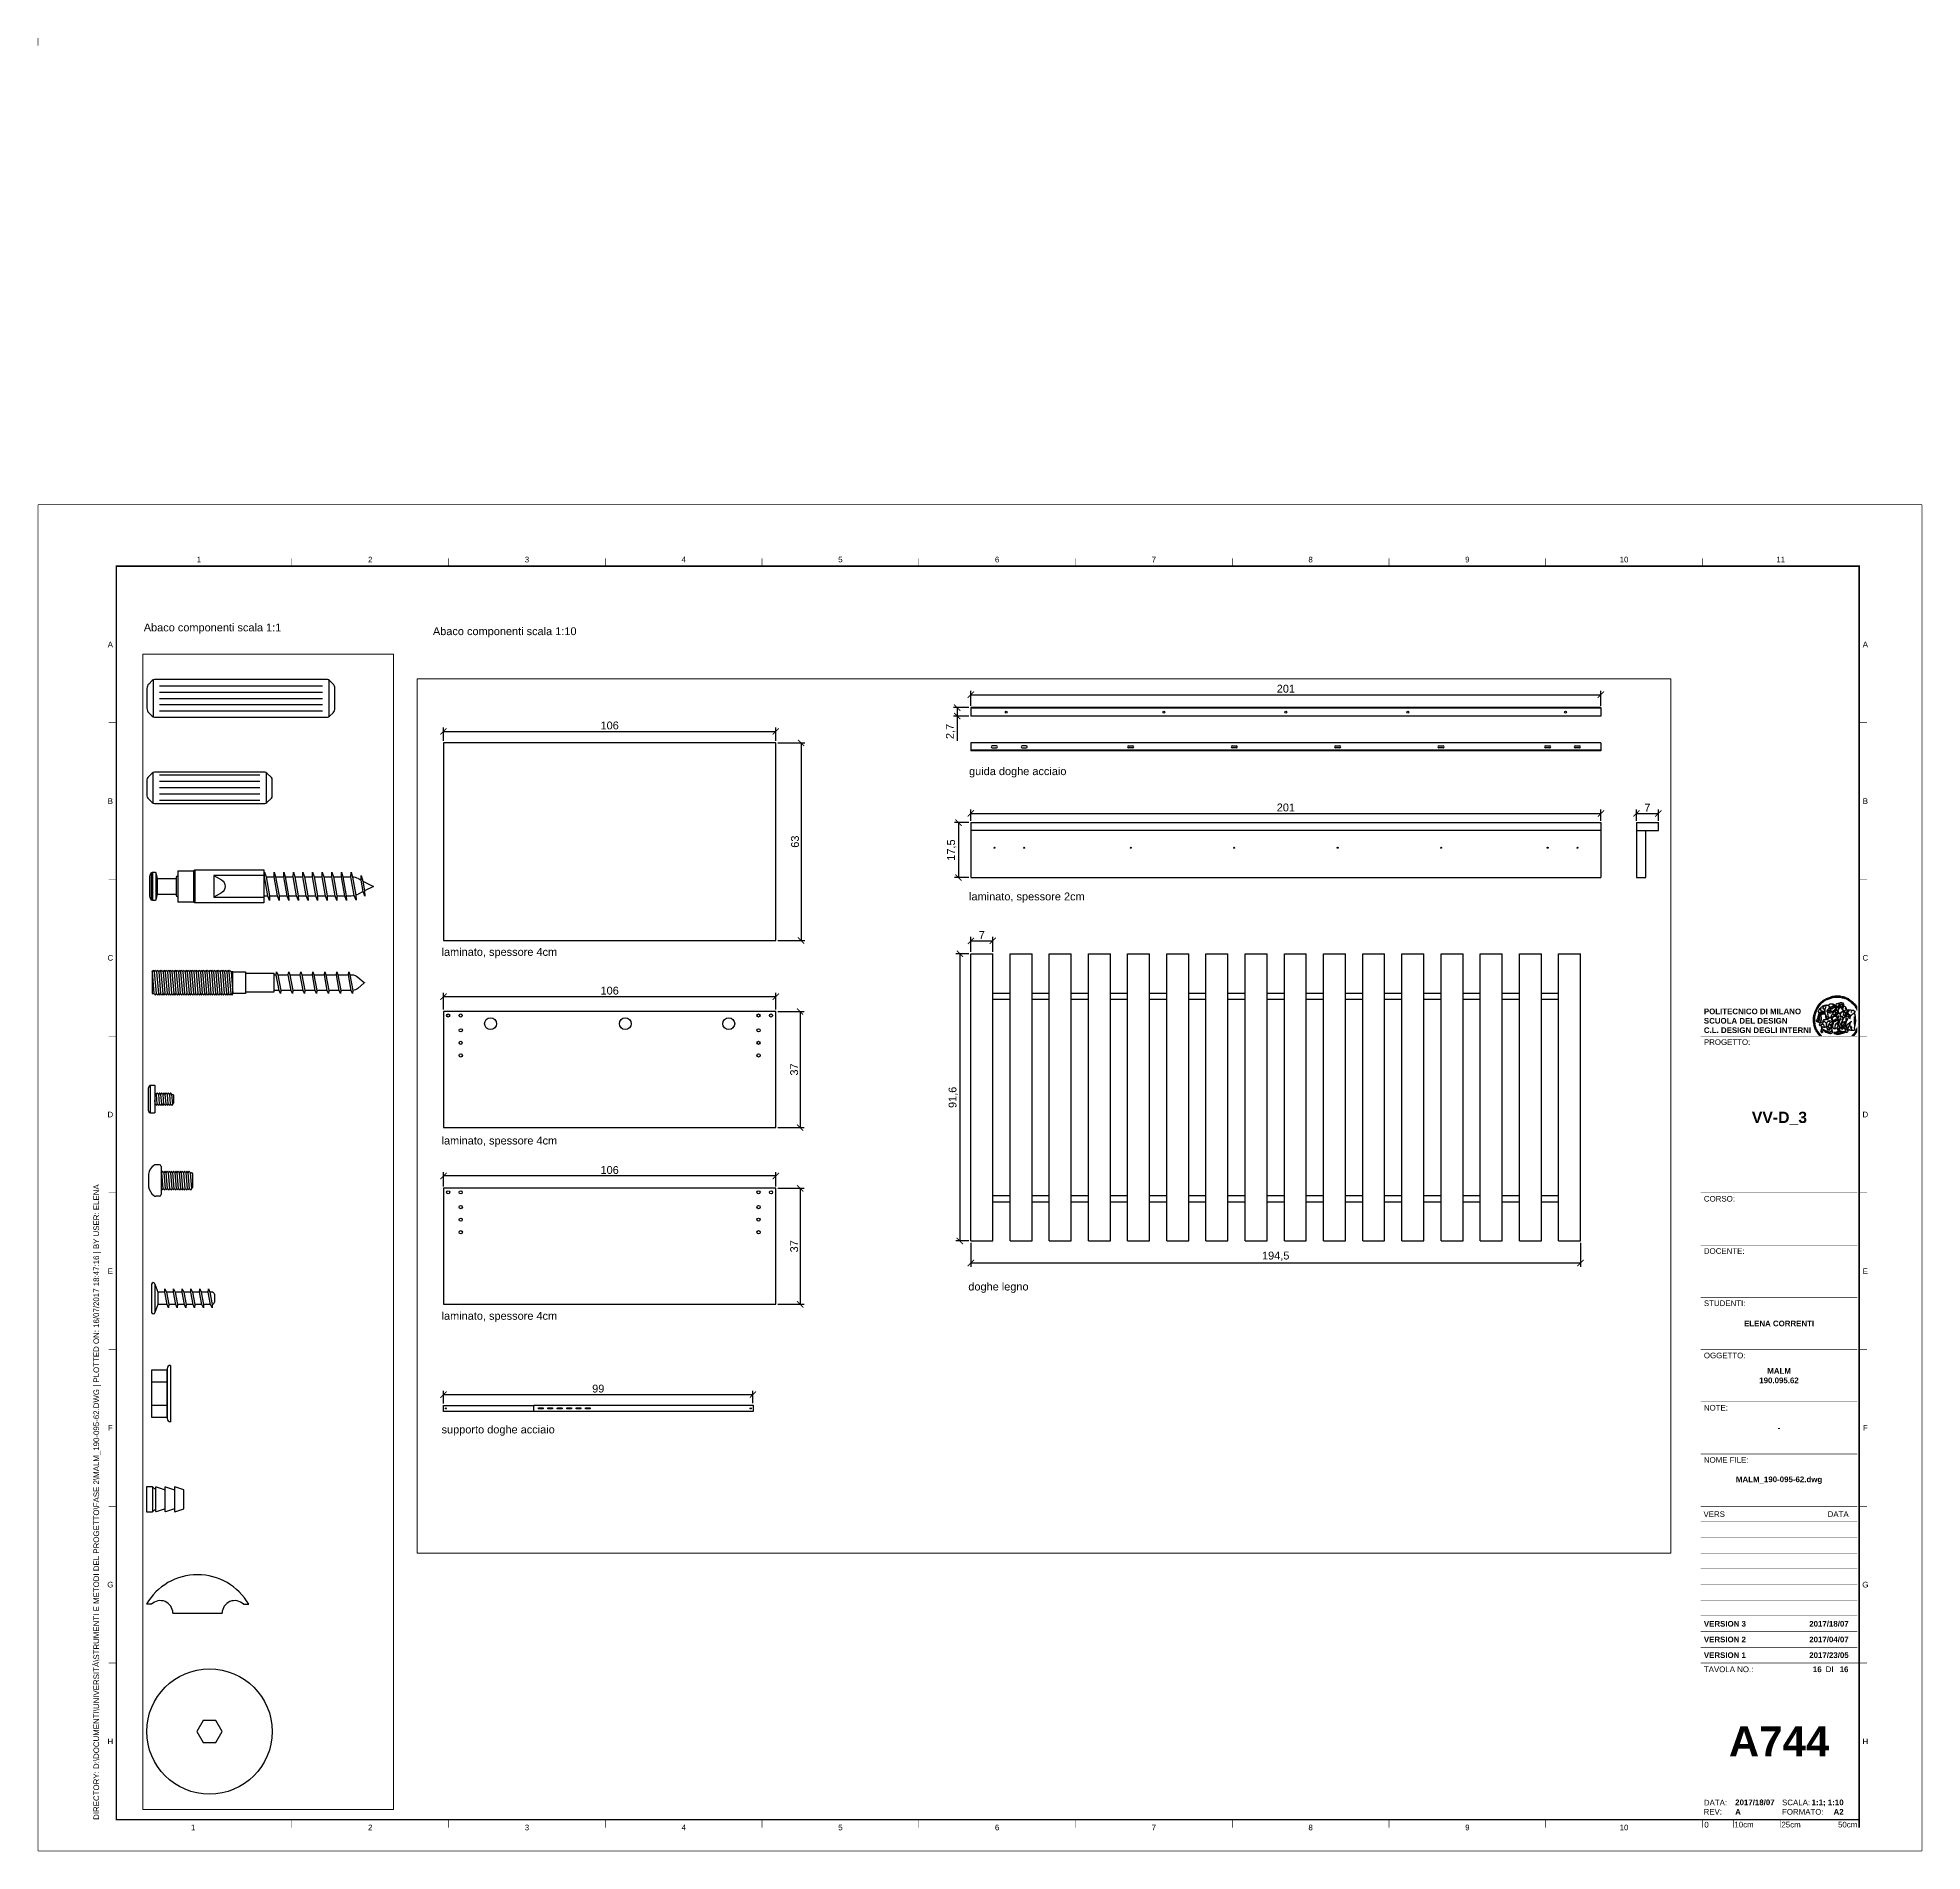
# Paper-space layout 'Layout3' of a CAD drawing. Header units: millimetres. Extents: x -2 to 599, y 1 to 580.
# The model-space entities are those that its viewports show. They can reach past a viewport. Long polylines and large blocks are cut down to what shows.
import ezdxf
from ezdxf.enums import TextEntityAlignment as Align

# ---------------------------------------------------------------- set-up
doc = ezdxf.new("R2010")
doc.units = ezdxf.units.MM
doc.set_wipeout_variables(frame=1)
doc.layers.add('finestre', color=250, linetype='Continuous', plot=False)
doc.layers.add('G-ANNO-NPLT', color=210, linetype='Continuous', plot=False)
for name, color, linetype in [('G-ANNO-LOGO', 3, 'Continuous'), ('G-ANNO-TEXT', 3, 'Continuous'), ('G-ANNO-TTLB', 3, 'Continuous'), ('quote', 250, 'Continuous'), ('Viti', 50, 'Continuous')]:
    doc.layers.add(name, color=color, linetype=linetype)
doc.styles.add('ARIAL', font='arial.ttf')
doc.styles.add('ARIAL-BOLD', font='')
doc.styles.get("Standard").update_dxf_attribs({"font": 'arial.ttf'})
doc.styles.get('ARIAL-BOLD').set_extended_font_data('Arial', bold=True)
doc.dimstyles.new('ISO-25', dxfattribs={"dimtxt": 2.5, "dimasz": 2, "dimexe": 1.25, "dimexo": 0.625, "dimtad": 1, "dimtxsty": 'Standard', "dimblk": 'ARCHTICK', "dimcen": 2.5, "dimadec": 0, "dimazin": 0, "dimtfac": 1, "dimtmove": 0, "dimatfit": 3, "dimfxl": 1, "dimarcsym": 0})

# ---------------------------------------------------------------- blocks, each defined once
blk = doc.blocks.new('logoPolimi')
for p, q in [((-1.41, 1.91), (-1.28, 1.74)), ((-1.32, 1.97), (-1.2, 1.8)), ((-1.22, 2.03), (-1.11, 1.85)), ((-1.13, 2.09), (-1.03, 1.9)), ((-1.03, 2.14), (-0.94, 1.95)), ((-0.93, 2.18), (-0.84, 1.99)), ((-0.83, 2.22), (-0.75, 2.03)), ((-0.72, 2.26), (-0.66, 2.06)), ((-0.61, 2.29), (-0.56, 2.09)), ((-0.51, 2.32), (-0.46, 2.11)), ((-0.4, 2.34), (-0.36, 2.13)), ((-0.29, 2.35), (-0.26, 2.14)), ((-0.18, 2.36), (-0.16, 2.15)), ((-0.07, 2.37), (-0.06, 2.16)), ((0.04, 2.37), (0.04, 2.16)), ((0.15, 2.36), (0.14, 2.16)), ((0.26, 2.36), (0.24, 2.15)), ((0.37, 2.34), (0.34, 2.13)), ((0.48, 2.32), (0.44, 2.12)), ((0.59, 2.3), (0.54, 2.09)), ((0.69, 2.27), (0.63, 2.07)), ((0.8, 2.23), (0.73, 2.03)), ((0.9, 2.19), (0.82, 2)), ((1, 2.15), (0.91, 1.96)), ((1.1, 2.1), (1, 1.91)), ((1.2, 2.04), (1.09, 1.86)), ((1.29, 1.99), (1.18, 1.81)), ((1.38, 1.92), (1.26, 1.75)), ((-2.37, 0.12), (-2.16, 0.11)), ((-2.37, 0.01), (-2.16, 0.01)), ((-2.36, 0.23), (-2.15, 0.21)), ((-2.35, 0.34), (-2.14, 0.31)), ((-2.33, 0.45), (-2.12, 0.41)), ((-2.3, 0.55), (-2.1, 0.51)), ((-2.28, 0.66), (-2.07, 0.6)), ((-2.24, 0.77), (-2.04, 0.7)), ((-2.2, 0.87), (-2.01, 0.79)), ((-2.16, 0.97), (-1.97, 0.89)), ((-2.11, 1.07), (-1.93, 0.98)), ((-2.06, 1.17), (-1.88, 1.07)), ((-2.01, 1.26), (-1.83, 1.15)), ((-1.94, 1.36), (-1.77, 1.24)), ((-1.88, 1.45), (-1.71, 1.32)), ((-1.84, 0.03), (-1.82, 0.35)), ((-1.81, 1.53), (-1.65, 1.4)), ((-1.74, 1.61), (-1.58, 1.47)), ((-1.73, 0.59), (-1.73, 0.59)), ((-1.73, 0.59), (-1.73, 0.59)), ((-1.66, 1.69), (-1.51, 1.54)), ((-1.65, 0.57), (-1.65, 0.57)), ((-1.59, 1.12), (-1.59, 1.12)), ((-1.58, 1.77), (-1.44, 1.61)), ((-1.51, 0.55), (-1.51, 0.55)), ((-1.51, 0.55), (-1.51, 0.55)), ((-1.49, 1.84), (-1.36, 1.68)), ((-1.31, 0.79), (-1.21, 0.75)), ((-1.21, 0.75), (-1.31, 0.79)), ((-1.21, 0.75), (-1.31, 0.79)), ((-1.21, 0.75), (-1.21, 0.75)), ((-1.21, 0.75), (-1.21, 0.75)), ((-1.19, 0.76), (-1.19, 0.76)), ((-1.19, 0.76), (-1.19, 0.76)), ((-1.17, 0.99), (-1.18, 0.99)), ((-1.18, 0.99), (-1.17, 0.99)), ((-1.16, 0.57), (-1.16, 0.57)), ((-1.16, 0.57), (-1.16, 0.57)), ((-1.1, 0.01), (-0.99, 0.06)), ((-0.99, 0.06), (-1.1, 0.01)), ((-0.99, 0.06), (-1.1, 0.01)), ((-0.99, 0.06), (-0.99, 0.06)), ((-0.99, 0.06), (-0.99, 0.06)), ((-0.97, 0.79), (-0.98, 0.79)), ((-0.89, 0.84), (-0.97, 0.79)), ((-0.97, 0.79), (-0.89, 0.84)), ((-0.96, 1.41), (-0.96, 1.41)), ((-0.96, 1.41), (-0.96, 1.41)), ((-0.89, 0.84), (-0.82, 0.87)), ((-0.82, 0.87), (-0.89, 0.84)), ((-0.89, 0.84), (-0.82, 0.87)), ((-0.88, 0.83), (-0.89, 0.84)), ((-0.85, 1.39), (-0.85, 1.39)), ((-0.85, 1.39), (-0.85, 1.39)), ((-0.84, 0.14), (-0.84, 0.14)), ((-0.77, 1.08), (-0.78, 1.08)), ((-0.78, 1.08), (-0.77, 1.08)), ((-0.61, 1.12), (-0.77, 1.08)), ((-0.77, 1.08), (-0.61, 1.12)), ((-0.77, 1.08), (-0.61, 1.12)), ((-0.75, 1.3), (-0.76, 1.29)), ((-0.76, 1.29), (-0.75, 1.3)), ((-0.65, 0.99), (-0.7, 0.96)), ((-0.69, 0.18), (-0.68, 0.18)), ((-0.66, 0.93), (-0.66, 0.93)), ((-0.66, 0.93), (-0.64, 0.93)), ((-0.66, 0.93), (-0.66, 0.93)), ((-0.66, 0.93), (-0.66, 0.93)), ((-0.63, 1.01), (-0.63, 1.01)), ((-0.63, 1.01), (-0.62, 1.01)), ((-0.63, 0.66), (-0.63, 0.66)), ((-0.6, 1.12), (-0.61, 1.12)), ((-0.61, 1.12), (-0.6, 1.12)), ((-0.61, 1.12), (-0.6, 1.12)), ((-0.61, 0.86), (-0.57, 0.85)), ((-0.57, 0.85), (-0.61, 0.86)), ((-0.61, 0.86), (-0.57, 0.85)), ((-0.53, 1.08), (-0.6, 1.12)), ((-0.6, 1.12), (-0.6, 1.11)), ((-0.6, 1.12), (-0.53, 1.08)), ((-0.57, 0.8), (-0.59, 0.8)), ((-0.57, 0.85), (-0.53, 0.84)), ((-0.57, 0.85), (-0.57, 0.85)), ((-0.57, 0.85), (-0.57, 0.85)), ((-0.57, 0.85), (-0.53, 0.84)), ((-0.56, 0.29), (-0.49, 0.48)), ((-0.56, 0.14), (-0.56, 0.29)), ((-0.5, 0.11), (-0.56, 0.14)), ((-0.53, 0.84), (-0.51, 0.84)), ((-0.53, 0.84), (-0.51, 0.84)), ((-0.53, 0.84), (-0.53, 0.84)), ((-0.51, 0.11), (-0.51, 0.11)), ((-0.51, 0.11), (-0.51, 0.11)), ((-0.34, 0.33), (-0.5, 0.11)), ((-0.49, 0.48), (-0.41, 0.55)), ((-0.42, 0.8), (-0.47, 0.79)), ((-0.42, 0.8), (-0.47, 0.79)), ((-0.47, 0.79), (-0.45, 0.76)), ((-0.47, 0.79), (-0.45, 0.76)), ((-0.45, 1.14), (-0.42, 1.11)), ((-0.42, 1.26), (-0.36, 1.22)), ((-0.41, 0.55), (-0.34, 0.49)), ((-0.4, 1.37), (-0.38, 1.38)), ((-0.39, 1.37), (-0.4, 1.37)), ((-0.35, 1.33), (-0.4, 1.37)), ((-0.39, 1.24), (-0.4, 1.23)), ((-0.38, 1.14), (-0.38, 1.14)), ((-0.34, 0.49), (-0.09, 0.48)), ((-0.16, 0.32), (-0.34, 0.33)), ((-0.14, 0.32), (-0.31, 0.34)), ((-0.28, 1.3), (-0.29, 1.3)), ((-0.28, 1.3), (-0.28, 1.3)), ((-0.16, 1.24), (-0.16, 1.25)), ((-0.16, 1.25), (-0.16, 1.25)), ((-0.16, 0.49), (-0.14, 0.64)), ((-0.06, 0.27), (-0.16, 0.32)), ((-0.1, 0.88), (-0.09, 0.87)), ((-0.08, 1.37), (-0.08, 1.38)), ((-0.08, 1.23), (-0.05, 1.21)), ((-0.05, 1.21), (-0.08, 1.23)), ((-0.08, 1.23), (-0.05, 1.21)), ((-0.03, 0.26), (-0.06, 0.27)), ((-0.05, 1.21), (-0.04, 1.21)), ((-0.04, 1.21), (-0.05, 1.21)), ((-0.04, 1.21), (-0.04, 1.21)), ((-0.04, 1.21), (-0.04, 1.21)), ((-0.04, 0.48), (-0.03, 0.26)), ((0.03, 1.15), (0.03, 1.15)), ((0.03, 0.66), (0.03, 0.67)), ((0.07, 0.58), (0.07, 0.57)), ((0.1, 1.18), (0.1, 1.18)), ((0.1, 0.84), (0.1, 0.84)), ((0.13, 1.32), (0.17, 1.19)), ((0.14, 0.71), (0.34, 0.65)), ((0.31, 0.56), (0.17, 0.63)), ((0.27, 1.61), (0.27, 1.61)), ((0.27, 1.61), (0.27, 1.61)), ((0.27, 1.61), (0.27, 1.61)), ((0.29, 1.29), (0.29, 1.29)), ((0.29, 1.29), (0.29, 1.29)), ((0.29, 1.29), (0.29, 1.29)), ((0.29, 1.29), (0.29, 1.29)), ((0.33, 0.49), (0.34, 0.49)), ((0.33, 0.03), (0.35, 0.03)), ((0.33, 0.03), (0.35, 0.03)), ((0.34, 0.65), (0.34, 0.64)), ((0.35, 0.03), (0.57, 0.06)), ((0.35, 0.03), (0.57, 0.06)), ((0.35, 0.03), (0.35, 0.03)), ((0.35, 0.03), (0.35, 0.03)), ((0.38, 1.36), (0.37, 1.35)), ((0.38, 0.34), (0.37, 0.34)), ((0.38, 0.34), (0.38, 0.34)), ((0.43, 0.67), (0.39, 0.64)), ((0.49, 1.05), (0.51, 1.13)), ((0.51, 1.13), (0.49, 1.05)), ((0.49, 1.05), (0.51, 1.13)), ((0.51, 1.31), (0.5, 1.29)), ((0.51, 1.13), (0.52, 1.23)), ((0.52, 1.23), (0.51, 1.23)), ((0.51, 1.23), (0.52, 1.23)), ((0.52, 1.23), (0.51, 1.13)), ((0.51, 1.13), (0.52, 1.23)), ((0.52, 1.24), (0.6, 1.37)), ((0.52, 1.23), (0.6, 1.36)), ((0.6, 1.36), (0.52, 1.23)), ((0.52, 1.23), (0.52, 1.23)), ((0.52, 1.23), (0.52, 1.24)), ((0.52, 1.23), (0.52, 1.23)), ((0.55, 1.07), (0.53, 1.06)), ((0.53, 1.04), (0.53, 1.06)), ((0.53, 1.05), (0.53, 1.04)), ((0.54, 0.3), (0.63, 0.32)), ((0.54, -0.08), (0.61, 0.06)), ((0.61, 0.06), (0.54, -0.08)), ((0.54, -0.08), (0.61, 0.06)), ((0.56, 0.19), (0.59, 0.21)), ((0.57, 1.07), (0.57, 1.07)), ((0.57, 1.07), (0.57, 1.07)), ((0.57, 1.07), (0.57, 1.07)), ((0.57, 1.07), (0.57, 1.07)), ((0.57, 1.07), (0.57, 1.07)), ((0.57, 1.07), (0.57, 1.07)), ((0.57, 1.07), (0.57, 1.07)), ((0.58, 0.3), (0.59, 0.29)), ((0.59, 0.78), (0.59, 0.79)), ((0.59, 0.79), (0.59, 0.79)), ((0.59, 0.79), (0.59, 0.79)), ((0.59, 0.79), (0.59, 0.78)), ((0.61, 0.06), (0.6, 0.07)), ((0.6, 0.07), (0.61, 0.06)), ((0.61, 0.06), (0.61, 0.07)), ((0.62, 0.21), (0.65, 0.22)), ((0.64, 1.37), (0.65, 1.37)), ((0.69, 0.86), (0.68, 0.86)), ((0.68, 0.86), (0.69, 0.86)), ((0.68, 0.76), (0.68, 0.76)), ((0.76, 0.26), (0.76, 0.26)), ((0.82, 0.35), (0.84, 0.36)), ((0.82, 0.35), (0.82, 0.35)), ((0.84, 0.36), (0.84, 0.37)), ((0.85, 0.34), (1.05, 0.35)), ((0.93, 1.05), (0.93, 1.05)), ((0.93, 1.05), (0.93, 1.05)), ((0.93, 1.05), (0.93, 1.04)), ((0.93, 1.05), (0.93, 1.05)), ((0.97, 0.66), (0.96, 0.66)), ((1.01, 0.97), (0.98, 0.96)), ((1.17, 0.96), (1.17, 0.95)), ((1.17, 0.95), (1.17, 0.95)), ((1.34, 0.37), (1.26, 0.04)), ((1.27, 0.37), (1.27, 0.38)), ((1.28, 0.95), (1.28, 0.95)), ((1.47, 1.86), (1.34, 1.69)), ((1.37, 0.73), (1.46, 0.81)), ((1.41, 0.4), (1.41, 0.41)), ((1.56, 1.79), (1.42, 1.63)), ((1.64, 1.71), (1.49, 1.56)), ((1.49, 0.9), (1.57, 0.92)), ((1.72, 1.63), (1.56, 1.49)), ((1.67, 0.6), (1.57, 0.53)), ((1.79, 1.55), (1.63, 1.41)), ((1.86, 1.47), (1.7, 1.34)), ((1.93, 1.38), (1.76, 1.26)), ((1.99, 1.29), (1.81, 1.17)), ((2.05, 1.19), (1.87, 1.09)), ((2.1, 1.1), (1.92, 1)), ((2.15, 1), (1.96, 0.91)), ((2.19, 0.9), (2, 0.82)), ((2.23, 0.79), (2.04, 0.72)), ((2.27, 0.69), (2.07, 0.63)), ((2.3, 0.58), (2.09, 0.53)), ((2.32, 0.47), (2.12, 0.43)), ((2.34, 0.37), (2.13, 0.33)), ((2.36, 0.26), (2.15, 0.23)), ((2.37, 0.15), (2.16, 0.13)), ((2.37, 0.04), (2.16, 0.03)), ((-2.37, -0.1), (-2.16, -0.09)), ((-2.36, -0.21), (-2.15, -0.19)), ((-2.35, -0.32), (-2.14, -0.29)), ((-2.33, -0.43), (-2.12, -0.39)), ((-2.31, -0.54), (-2.1, -0.49)), ((-2.28, -0.65), (-2.08, -0.59)), ((-2.25, -0.75), (-2.05, -0.69)), ((-2.21, -0.86), (-2.02, -0.78)), ((-2.17, -0.96), (-1.98, -0.87)), ((-2.12, -1.06), (-1.93, -0.96)), ((-2.07, -1.16), (-1.89, -1.05)), ((-2.04, -0.15), (-1.97, -0.2)), ((-2.01, -1.25), (-1.84, -1.14)), ((-1.95, -1.34), (-1.78, -1.22)), ((-1.89, -1.43), (-1.72, -1.31)), ((-1.82, -1.52), (-1.66, -1.38)), ((-1.75, -1.6), (-1.59, -1.46)), ((-1.67, -1.68), (-1.52, -1.53)), ((-1.58, -0.12), (-1.6, -0.18)), ((-1.6, -0.18), (-1.58, -0.28)), ((-1.57, -0.54), (-1.59, -0.54)), ((-1.59, -0.54), (-1.59, -0.54)), ((-1.59, -1.76), (-1.45, -1.6)), ((-1.56, -0.32), (-1.56, -0.31)), ((-1.56, -0.31), (-1.56, -0.31)), ((-1.53, -0.65), (-1.53, -0.65)), ((-1.53, -0.65), (-1.53, -0.65)), ((-1.51, -1.83), (-1.37, -1.67)), ((-1.48, -0.86), (-1.48, -0.85)), ((-1.42, -0.37), (-1.42, -0.37)), ((-1.42, -1.9), (-1.29, -1.73)), ((-1.38, -0.46), (-1.38, -0.46)), ((-1.33, -1.96), (-1.21, -1.79)), ((-1.31, -0.24), (-1.31, -0.23)), ((-1.31, -0.23), (-1.31, -0.24)), ((-1.24, -2.02), (-1.13, -1.84)), ((-1.23, -0.19), (-1.23, -0.19)), ((-1.23, -0.19), (-1.23, -0.19)), ((-1.23, -0.19), (-1.23, -0.19)), ((-1.23, -0.19), (-1.23, -0.19)), ((-1.01, -0.39), (-1.02, -0.39)), ((-1.02, -0.39), (-1.01, -0.39)), ((-1.02, -0.7), (-1.02, -0.7)), ((-1.02, -0.7), (-1.02, -0.7)), ((-1.02, -0.7), (-1.02, -0.7)), ((-0.79, -0.51), (-0.83, -0.58)), ((-0.83, -0.58), (-0.79, -0.51)), ((-0.83, -0.58), (-0.79, -0.51)), ((-0.78, -1.05), (-0.83, -0.94)), ((-0.83, -0.94), (-0.78, -1.05)), ((-0.83, -0.94), (-0.83, -0.94)), ((-0.83, -0.94), (-0.78, -1.05)), ((-0.82, -1.23), (-0.82, -1.23)), ((-0.82, -1.23), (-0.77, -1.23)), ((-0.77, -1.23), (-0.82, -1.23)), ((-0.82, -1.23), (-0.82, -1.23)), ((-0.77, -1.23), (-0.82, -1.23)), ((-0.75, -0.96), (-0.8, -0.89)), ((-0.8, -0.89), (-0.79, -0.92)), ((-0.79, -0.92), (-0.8, -0.89)), ((-0.8, -0.89), (-0.75, -0.96)), ((-0.79, -0.92), (-0.8, -0.89)), ((-0.8, -0.89), (-0.8, -0.89)), ((-0.8, -0.89), (-0.75, -0.96)), ((-0.79, -0.92), (-0.78, -0.95)), ((-0.78, -0.95), (-0.79, -0.92)), ((-0.78, -0.95), (-0.79, -0.92)), ((-0.77, -0.49), (-0.78, -0.48)), ((-0.78, -0.48), (-0.77, -0.49)), ((-0.78, -0.95), (-0.76, -1)), ((-0.76, -1), (-0.78, -0.95)), ((-0.76, -1), (-0.78, -0.95)), ((-0.71, -0.89), (-0.75, -0.87)), ((-0.75, -0.87), (-0.71, -0.89)), ((-0.75, -0.87), (-0.71, -0.89)), ((-0.72, -1.01), (-0.75, -0.96)), ((-0.75, -0.96), (-0.72, -1.01)), ((-0.75, -0.96), (-0.72, -1.01)), ((-0.64, -0.93), (-0.71, -0.89)), ((-0.71, -0.89), (-0.64, -0.93)), ((-0.71, -0.89), (-0.64, -0.93)), ((-0.66, -0.53), (-0.66, -0.53)), ((-0.66, -0.53), (-0.66, -0.53)), ((-0.66, -0.53), (-0.66, -0.53)), ((-0.39, -0.81), (-0.51, -0.69)), ((-0.51, -1.04), (-0.5, -1.04)), ((-0.48, -0.42), (-0.48, -0.42)), ((-0.48, -0.42), (-0.48, -0.42)), ((-0.48, -0.42), (-0.48, -0.42)), ((-0.41, -0.51), (-0.41, -0.51)), ((-0.38, -0.05), (-0.39, -0.12)), ((-0.39, -0.12), (-0.37, -0.1)), ((-0.35, -0.14), (-0.37, -0.08)), ((-0.37, -0.09), (-0.37, -0.09)), ((-0.33, -0.12), (-0.35, -0.14)), ((-0.32, -0.14), (-0.35, -0.14)), ((-0.35, -0.18), (-0.34, -0.22)), ((-0.34, -0.08), (-0.29, -0.16)), ((-0.34, -0.22), (-0.34, -0.22)), ((-0.27, -0.17), (-0.32, -0.14)), ((-0.25, -0.91), (-0.26, -0.9)), ((-0.26, -1.29), (0.1, -1.2)), ((0.1, -1.2), (-0.26, -1.29)), ((0.08, -1.4), (-0.26, -1.29)), ((-0.26, -1.29), (0.08, -1.4)), ((-0.26, -1.38), (-0.26, -1.29)), ((-0.26, -1.29), (-0.26, -1.29)), ((-0.26, -1.29), (-0.26, -1.38)), ((-0.26, -1.29), (0.08, -1.4)), ((-0.26, -1.29), (-0.26, -1.29)), ((0.08, -1.49), (-0.26, -1.38)), ((-0.26, -1.38), (0.09, -1.49)), ((-0.14, -0.15), (-0.16, -0.13)), ((-0.11, -0.04), (-0.12, -0.05)), ((-0.04, -0.41), (-0.01, -0.44)), ((-0.01, -0.44), (-0.04, -0.41)), ((-0.04, -0.41), (-0.01, -0.44)), ((0.07, -0.84), (0.07, -0.84)), ((0.07, -0.84), (0.07, -0.84)), ((0.1, -1.2), (0.08, -1.32)), ((0.08, -1.32), (0.13, -1.2)), ((0.08, -1.4), (0.72, -1.22)), ((0.72, -1.22), (0.08, -1.4)), ((0.08, -1.4), (0.72, -1.22)), ((0.72, -1.31), (0.08, -1.49)), ((0.08, -1.44), (0.08, -1.4)), ((0.08, -1.4), (0.08, -1.44)), ((0.08, -1.4), (0.08, -1.49)), ((0.08, -1.49), (0.08, -1.44)), ((0.08, -1.44), (0.08, -1.44)), ((0.08, -1.44), (0.08, -1.45)), ((0.08, -1.45), (0.08, -1.46)), ((0.08, -1.46), (0.08, -1.49)), ((0.1, -1.01), (0.09, -0.86)), ((0.1, -1.01), (0.09, -0.86)), ((0.09, -1.49), (0.72, -1.31)), ((0.1, -1.2), (0.12, -1.04)), ((0.12, -1.04), (0.1, -1.2)), ((0.13, -1.2), (0.1, -1.2)), ((0.1, -1.2), (0.13, -1.2)), ((0.13, -1.2), (0.1, -1.2)), ((0.1, -1.2), (0.1, -1.2)), ((0.11, -0.44), (0.11, -0.44)), ((0.11, -0.44), (0.11, -0.44)), ((0.12, -0.21), (0.12, -0.21)), ((0.12, -0.21), (0.12, -0.21)), ((0.12, -0.21), (0.12, -0.21)), ((0.12, -0.21), (0.12, -0.21)), ((0.12, -0.21), (0.12, -0.21)), ((0.12, -0.21), (0.12, -0.21)), ((0.12, -0.21), (0.12, -0.21)), ((0.12, -0.21), (0.12, -0.21)), ((0.12, -0.21), (0.12, -0.21)), ((0.12, -0.21), (0.12, -0.21)), ((0.12, -0.21), (0.12, -0.21)), ((0.12, -0.21), (0.12, -0.21)), ((0.12, -0.21), (0.12, -0.21)), ((0.12, -0.56), (0.14, -0.53)), ((0.14, -0.53), (0.12, -0.56)), ((0.12, -0.56), (0.14, -0.53)), ((0.12, -1.04), (0.12, -1.04)), ((0.12, -1.04), (0.12, -1.04)), ((0.12, -1.04), (0.12, -1.04)), ((0.21, -0.99), (0.13, -1.2)), ((0.13, -1.2), (0.21, -0.99)), ((0.36, -1.14), (0.13, -1.2)), ((0.13, -1.2), (0.26, -1.17)), ((0.14, -0.53), (0.16, -0.49)), ((0.16, -0.49), (0.14, -0.53)), ((0.14, -0.53), (0.16, -0.49)), ((0.16, -0.49), (0.16, -0.49)), ((0.16, -0.49), (0.16, -0.49)), ((0.28, -1.19), (0.21, -0.99)), ((0.21, -0.99), (0.31, -1.27)), ((0.24, -0.17), (0.24, -0.16)), ((0.24, -0.16), (0.24, -0.17)), ((0.25, -0.84), (0.25, -0.88)), ((0.25, -0.88), (0.25, -0.84)), ((0.25, -0.88), (0.25, -0.84)), ((0.25, -0.88), (0.29, -1.17)), ((0.26, -0.88), (0.25, -0.88)), ((0.31, -1.27), (0.25, -0.88)), ((0.26, -1.17), (0.28, -1.16)), ((0.28, -1.16), (0.36, -1.14)), ((0.29, -1.17), (0.28, -1.19)), ((0.36, -1.14), (0.72, -1.22)), ((0.72, -1.22), (0.36, -1.14)), ((0.49, -0.31), (0.49, -0.31)), ((0.49, -0.31), (0.49, -0.31)), ((0.5, -0.27), (0.5, -0.27)), ((0.51, -0.27), (0.51, -0.27)), ((0.72, -0.81), (0.75, -0.89)), ((0.72, -1.22), (0.72, -1.31)), ((0.72, -1.31), (0.72, -1.22)), ((0.74, -0.23), (0.74, -0.23)), ((0.74, -0.23), (0.75, -0.24)), ((0.75, -0.23), (0.75, -0.23)), ((0.86, -0.25), (0.82, -0.34)), ((0.87, -0.22), (0.86, -0.23)), ((0.87, -0.22), (0.86, -0.25)), ((0.96, -0.58), (0.96, -0.57)), ((1.05, -1.05), (1.04, -1.05)), ((1.28, -2), (1.17, -1.82)), ((1.37, -1.93), (1.25, -1.76)), ((1.31, -0.27), (1.3, -0.26)), ((1.3, -0.26), (1.3, -0.26)), ((1.3, -0.26), (1.3, -0.26)), ((1.3, -0.26), (1.31, -0.27)), ((1.3, -0.26), (1.3, -0.26)), ((1.46, -1.87), (1.33, -1.7)), ((1.54, -1.8), (1.41, -1.64)), ((1.63, -1.72), (1.48, -1.57)), ((1.71, -1.65), (1.55, -1.5)), ((1.78, -1.57), (1.62, -1.43)), ((1.85, -1.48), (1.69, -1.35)), ((1.92, -1.39), (1.75, -1.27)), ((1.98, -1.3), (1.81, -1.19)), ((2.04, -1.21), (1.86, -1.1)), ((2.09, -1.11), (1.91, -1.01)), ((2.14, -1.01), (1.95, -0.92)), ((2.19, -0.91), (1.99, -0.83)), ((2.23, -0.81), (2.03, -0.74)), ((2.26, -0.7), (2.06, -0.64)), ((2.29, -0.6), (2.09, -0.55)), ((2.32, -0.49), (2.11, -0.45)), ((2.34, -0.38), (2.13, -0.35)), ((2.35, -0.27), (2.15, -0.25)), ((2.37, -0.08), (2.16, -0.07)), ((2.36, -0.16), (2.16, -0.15)), ((-1.14, -2.08), (-1.04, -1.89)), ((-1.04, -2.13), (-0.95, -1.94)), ((-0.94, -2.18), (-0.86, -1.98)), ((-0.84, -2.22), (-0.77, -2.02)), ((-0.74, -2.25), (-0.67, -2.05)), ((-0.63, -2.29), (-0.57, -2.08)), ((-0.52, -2.31), (-0.48, -2.11)), ((-0.42, -2.33), (-0.38, -2.13)), ((-0.31, -2.35), (-0.28, -2.14)), ((-0.2, -2.36), (-0.18, -2.15)), ((-0.09, -2.37), (-0.08, -2.16)), ((0.03, -2.37), (0.02, -2.16)), ((0.14, -2.37), (0.12, -2.16)), ((0.25, -2.36), (0.22, -2.15)), ((0.35, -2.34), (0.32, -2.14)), ((0.46, -2.32), (0.42, -2.12)), ((0.57, -2.3), (0.52, -2.1)), ((0.68, -2.27), (0.62, -2.07)), ((0.78, -2.24), (0.71, -2.04)), ((0.89, -2.2), (0.81, -2)), ((0.99, -2.15), (0.9, -1.96)), ((1.09, -2.11), (0.99, -1.92)), ((1.19, -2.05), (1.08, -1.87))]:
    blk.add_line(p, q)
for points in [[(-1.9, 0.12), (-1.94, 0.02), (-2.05, -0.09), (-2.05, -0.09)], [(-1.86, 0.38), (-1.86, 0.38), (-1.87, 0.19), (-1.9, 0.12)], [(-1.76, 0.6), (-1.76, 0.6), (-1.84, 0.57), (-1.86, 0.38)], [(-1.86, -0.04), (-1.84, 0.02), (-1.84, 0.03), (-1.84, 0.03)], [(-1.82, 0.78), (-1.83, 0.8), (-1.85, 0.86), (-1.83, 0.88)], [(-1.82, 0.78), (-1.83, 0.8), (-1.85, 0.86), (-1.83, 0.88)], [(-1.83, 0.88), (-1.81, 0.9), (-1.76, 0.96), (-1.76, 0.96)], [(-1.83, 0.88), (-1.81, 0.9), (-1.76, 0.96), (-1.76, 0.96)], [(-1.76, 0.6), (-1.83, 0.7), (-1.78, 0.74), (-1.78, 0.74)], [(-1.78, 0.74), (-1.79, 0.74), (-1.83, 0.7), (-1.76, 0.6)], [(-1.78, 0.74), (-1.8, 0.76), (-1.81, 0.78), (-1.82, 0.78)], [(-1.78, 0.74), (-1.8, 0.76), (-1.81, 0.78), (-1.82, 0.78)], [(-1.82, 0.35), (-1.81, 0.5), (-1.73, 0.59), (-1.73, 0.59)], [(-1.82, -0.19), (-1.73, -0.07), (-1.75, 0.14), (-1.75, 0.3)], [(-1.75, 0.33), (-1.75, 0.17), (-1.73, -0.05), (-1.8, -0.17)], [(-1.78, 0.74), (-1.75, 0.72), (-1.72, 0.69), (-1.68, 0.7)], [(-1.68, 0.7), (-1.72, 0.69), (-1.75, 0.72), (-1.78, 0.74)], [(-1.68, 0.7), (-1.72, 0.69), (-1.75, 0.72), (-1.78, 0.74)], [(-1.78, 0.74), (-1.78, 0.74), (-1.78, 0.74), (-1.78, 0.74)], [(-1.76, 0.96), (-1.68, 1.1), (-1.59, 1.12), (-1.59, 1.12)], [(-1.76, 0.96), (-1.68, 1.1), (-1.6, 1.12), (-1.6, 1.12)], [(-1.73, 0.59), (-1.74, 0.59), (-1.75, 0.6), (-1.76, 0.6)], [(-1.73, 0.59), (-1.74, 0.59), (-1.75, 0.6), (-1.76, 0.6)], [(-1.75, 0.3), (-1.76, 0.47), (-1.65, 0.57), (-1.65, 0.57)], [(-1.65, 0.57), (-1.65, 0.57), (-1.76, 0.5), (-1.75, 0.33)], [(-1.65, 0.57), (-1.68, 0.58), (-1.7, 0.58), (-1.73, 0.59)], [(-1.65, 0.57), (-1.68, 0.58), (-1.7, 0.58), (-1.73, 0.59)], [(-1.5, 0.71), (-1.53, 0.74), (-1.61, 0.71), (-1.68, 0.7)], [(-1.68, 0.7), (-1.61, 0.71), (-1.53, 0.73), (-1.5, 0.71)], [(-1.5, 0.71), (-1.53, 0.73), (-1.61, 0.71), (-1.68, 0.7)], [(-1.51, 0.55), (-1.56, 0.56), (-1.61, 0.56), (-1.65, 0.57)], [(-1.65, 0.57), (-1.61, 0.56), (-1.56, 0.56), (-1.51, 0.55)], [(-1.51, 0.55), (-1.56, 0.56), (-1.61, 0.56), (-1.65, 0.57)], [(-1.59, 1.12), (-1.6, 1.06), (-1.61, 0.99), (-1.61, 0.97)], [(-1.61, 0.97), (-1.61, 0.99), (-1.6, 1.06), (-1.59, 1.12)], [(-1.61, 0.97), (-1.61, 0.99), (-1.6, 1.06), (-1.59, 1.12)], [(-1.61, 0.97), (-1.61, 0.95), (-1.56, 0.88), (-1.54, 0.87)], [(-1.54, 0.87), (-1.56, 0.88), (-1.61, 0.95), (-1.61, 0.97)], [(-1.54, 0.87), (-1.56, 0.88), (-1.61, 0.96), (-1.61, 0.97)], [(-1.59, 1.12), (-1.59, 1.13), (-1.59, 1.15), (-1.58, 1.16)], [(-1.59, 1.12), (-1.59, 1.13), (-1.59, 1.15), (-1.58, 1.16)], [(-1.58, 1.16), (-1.57, 1.21), (-1.52, 1.23), (-1.49, 1.25)], [(-1.58, 1.16), (-1.57, 1.21), (-1.52, 1.23), (-1.49, 1.25)], [(-1.58, 0.36), (-1.58, 0.48), (-1.51, 0.55), (-1.51, 0.55)], [(-1.51, 0.55), (-1.51, 0.55), (-1.58, 0.48), (-1.58, 0.36)], [(-1.51, 0.55), (-1.51, 0.55), (-1.58, 0.48), (-1.58, 0.36)], [(-1.55, 0.04), (-1.55, 0.08), (-1.58, 0.25), (-1.58, 0.36)], [(-1.58, 0.36), (-1.58, 0.25), (-1.55, 0.08), (-1.55, 0.04)], [(-1.58, 0.36), (-1.58, 0.25), (-1.55, 0.08), (-1.55, 0.04)], [(-1.58, -0.12), (-1.57, -0.06), (-1.55, 0.02), (-1.55, 0.04)], [(-1.55, 0.04), (-1.55, 0.02), (-1.57, -0.06), (-1.58, -0.12)], [(-1.55, 0.04), (-1.55, 0.02), (-1.56, -0.04), (-1.57, -0.1)], [(-1.54, 0.87), (-1.52, 0.85), (-1.47, 0.83), (-1.44, 0.83)], [(-1.44, 0.83), (-1.47, 0.83), (-1.52, 0.85), (-1.54, 0.87)], [(-1.45, 0.83), (-1.47, 0.83), (-1.52, 0.85), (-1.54, 0.87)], [(-1.51, 0.55), (-1.33, 0.54), (-1.16, 0.57), (-1.16, 0.57)], [(-1.16, 0.57), (-1.16, 0.57), (-1.33, 0.54), (-1.51, 0.55)], [(-1.16, 0.57), (-1.16, 0.57), (-1.33, 0.54), (-1.51, 0.55)], [(-1.5, 0.71), (-1.46, 0.68), (-1.4, 0.62), (-1.33, 0.66)], [(-1.33, 0.66), (-1.4, 0.62), (-1.46, 0.68), (-1.5, 0.71)], [(-1.33, 0.66), (-1.4, 0.62), (-1.46, 0.68), (-1.5, 0.71)], [(-1.49, 1.25), (-1.46, 1.26), (-1.42, 1.33), (-1.39, 1.36)], [(-1.49, 1.25), (-1.46, 1.27), (-1.43, 1.34), (-1.39, 1.36)], [(-1.31, 0.79), (-1.33, 0.79), (-1.42, 0.83), (-1.45, 0.83)], [(-1.44, 0.83), (-1.42, 0.83), (-1.33, 0.79), (-1.31, 0.79)], [(-1.31, 0.79), (-1.33, 0.79), (-1.42, 0.83), (-1.44, 0.83)], [(-1.35, 1.1), (-1.4, 1.17), (-1.36, 1.23), (-1.29, 1.31)], [(-1.29, 1.31), (-1.36, 1.23), (-1.4, 1.17), (-1.35, 1.1)], [(-1.35, 1.1), (-1.4, 1.17), (-1.36, 1.23), (-1.29, 1.31)], [(-1.39, 1.36), (-1.35, 1.38), (-1.26, 1.4), (-1.19, 1.41)], [(-1.39, 1.36), (-1.35, 1.38), (-1.26, 1.4), (-1.19, 1.41)], [(-1.18, 0.99), (-1.24, 0.97), (-1.3, 1.03), (-1.35, 1.1)], [(-1.35, 1.1), (-1.3, 1.03), (-1.24, 0.97), (-1.18, 0.99)], [(-1.18, 1), (-1.24, 0.97), (-1.3, 1.03), (-1.35, 1.1)], [(-1.33, 0.66), (-1.28, 0.7), (-1.23, 0.73), (-1.21, 0.75)], [(-1.21, 0.75), (-1.23, 0.73), (-1.28, 0.7), (-1.33, 0.66)], [(-1.21, 0.75), (-1.23, 0.73), (-1.28, 0.7), (-1.33, 0.66)], [(-1.29, 1.31), (-1.22, 1.39), (-1.01, 1.41), (-0.96, 1.41)], [(-0.96, 1.41), (-1.01, 1.41), (-1.22, 1.39), (-1.29, 1.31)], [(-1.29, 1.31), (-1.22, 1.39), (-1.01, 1.41), (-0.96, 1.41)], [(-1.24, -0.02), (-1.21, -0.01), (-1.1, 0.01), (-1.1, 0.01)], [(-1.1, 0.01), (-1.1, 0.01), (-1.21, -0.01), (-1.24, -0.02)], [(-1.1, 0.01), (-1.1, 0.01), (-1.21, -0.01), (-1.24, -0.02)], [(-1.21, 0.75), (-1.2, 0.75), (-1.19, 0.76), (-1.19, 0.76)], [(-1.19, 0.76), (-1.19, 0.76), (-1.2, 0.75), (-1.21, 0.75)], [(-1.19, 0.76), (-1.19, 0.76), (-1.2, 0.76), (-1.21, 0.75)], [(-1.19, 1.41), (-1.11, 1.43), (-0.97, 1.41), (-0.97, 1.41)], [(-1.19, 1.41), (-1.12, 1.43), (-0.98, 1.41), (-0.98, 1.41)], [(-1.19, 0.76), (-1.19, 0.77), (-1.18, 0.78), (-1.18, 0.79)], [(-1.18, 0.79), (-1.18, 0.78), (-1.19, 0.77), (-1.19, 0.76)], [(-1.19, 0.76), (-1.19, 0.77), (-1.19, 0.78), (-1.18, 0.79)], [(-1.18, 0.68), (-1.18, 0.68), (-1.19, 0.71), (-1.19, 0.76)], [(-1.19, 0.76), (-1.19, 0.71), (-1.18, 0.68), (-1.18, 0.68)], [(-1.18, 0.68), (-1.18, 0.68), (-1.19, 0.71), (-1.19, 0.76)], [(-1.18, 0.97), (-1.18, 0.97), (-1.18, 0.98), (-1.17, 0.99)], [(-1.17, 0.99), (-1.18, 0.98), (-1.18, 0.97), (-1.18, 0.97)], [(-1.18, 0.97), (-1.18, 0.97), (-1.18, 0.98), (-1.17, 0.99)], [(-1.18, 0.79), (-1.17, 0.86), (-1.18, 0.95), (-1.18, 0.97)], [(-1.18, 0.97), (-1.18, 0.95), (-1.17, 0.86), (-1.18, 0.79)], [(-1.18, 0.79), (-1.17, 0.86), (-1.18, 0.95), (-1.18, 0.97)], [(-1.16, 0.57), (-1.17, 0.6), (-1.18, 0.64), (-1.18, 0.68)], [(-1.18, 0.68), (-1.18, 0.64), (-1.17, 0.6), (-1.16, 0.57)], [(-1.16, 0.57), (-1.17, 0.6), (-1.18, 0.64), (-1.18, 0.68)], [(-1.17, 0.99), (-1.17, 1.03), (-1.16, 1.09), (-1.14, 1.13)], [(-1.09, 0.42), (-1.1, 0.44), (-1.14, 0.48), (-1.16, 0.57)], [(-1.16, 0.57), (-1.14, 0.48), (-1.1, 0.44), (-1.09, 0.42)], [(-1.09, 0.42), (-1.1, 0.44), (-1.14, 0.48), (-1.16, 0.57)], [(-1.14, 1.13), (-1.12, 1.18), (-1.05, 1.31), (-1.05, 1.31)], [(-1.12, 0.46), (-1.12, 0.46), (-1.13, 0.38), (-1.11, 0.26)], [(-1.11, 0.26), (-1.08, 0.14), (-1.05, 0.03), (-1.05, 0.03)], [(-1.02, 0.32), (-1.02, 0.32), (-1.08, 0.4), (-1.09, 0.42)], [(-1.09, 0.42), (-1.08, 0.4), (-1.02, 0.32), (-1.02, 0.32)], [(-1.02, 0.32), (-1.02, 0.32), (-1.08, 0.4), (-1.09, 0.42)], [(-0.98, 0.2), (-0.98, 0.21), (-1.02, 0.32), (-1.02, 0.32)], [(-1.02, 0.32), (-1.02, 0.32), (-0.98, 0.21), (-0.98, 0.2)], [(-0.98, 0.2), (-0.98, 0.21), (-1.02, 0.32), (-1.02, 0.32)], [(-1.01, 0.12), (-1, 0.16), (-0.98, 0.19), (-0.98, 0.2)], [(-0.98, 0.2), (-0.98, 0.19), (-1, 0.16), (-1.01, 0.12)], [(-1.01, 0.12), (-1, 0.16), (-0.98, 0.19), (-0.98, 0.2)], [(-0.99, 0.06), (-1, 0.07), (-1.01, 0.1), (-1.01, 0.12)], [(-1.01, 0.12), (-1.01, 0.1), (-1, 0.07), (-0.99, 0.06)], [(-0.99, 0.06), (-1, 0.07), (-1.01, 0.1), (-1.01, 0.12)], [(-0.99, 0.06), (-0.99, 0.06), (-0.99, 0.06), (-0.98, 0.05)], [(-0.98, 0.05), (-0.99, 0.06), (-0.99, 0.06), (-0.99, 0.06)], [(-0.99, 0.05), (-0.99, 0.06), (-0.99, 0.06), (-0.99, 0.06)], [(-0.95, 0.02), (-0.96, 0.03), (-0.97, 0.04), (-0.99, 0.05)], [(-0.98, 1.41), (-0.98, 1.41), (-0.97, 1.41), (-0.96, 1.41)], [(-0.98, 0.81), (-0.94, 0.85), (-0.92, 0.93), (-0.91, 0.97)], [(-0.91, 0.97), (-0.92, 0.93), (-0.94, 0.85), (-0.98, 0.81)], [(-0.91, 0.97), (-0.92, 0.93), (-0.94, 0.85), (-0.98, 0.81)], [(-0.98, 0.79), (-0.98, 0.81), (-0.98, 0.81), (-0.98, 0.81)], [(-0.98, 0.81), (-0.98, 0.81), (-0.98, 0.81), (-0.98, 0.79)], [(-0.98, 0.81), (-0.98, 0.81), (-0.98, 0.81), (-0.98, 0.79)], [(-0.98, 0.79), (-0.98, 0.79), (-0.98, 0.78), (-0.97, 0.77)], [(-0.98, 0.79), (-0.98, 0.79), (-0.98, 0.78), (-0.97, 0.77)], [(-0.98, 0.05), (-0.97, 0.04), (-0.96, 0.03), (-0.95, 0.02)], [(-0.95, 0.02), (-0.96, 0.03), (-0.97, 0.04), (-0.98, 0.05)], [(-0.97, 1.41), (-0.97, 1.41), (-0.97, 1.41), (-0.96, 1.41)], [(-0.97, 0.77), (-0.96, 0.74), (-0.91, 0.64), (-0.91, 0.57)], [(-0.97, 0.77), (-0.96, 0.74), (-0.91, 0.64), (-0.91, 0.57)], [(-0.96, 1.41), (-0.94, 1.41), (-0.9, 1.41), (-0.85, 1.39)], [(-0.96, 1.41), (-0.94, 1.41), (-0.9, 1.41), (-0.85, 1.39)], [(-0.95, 0.02), (-0.94, 0.01), (-0.92, 0.01), (-0.9, 0.01)], [(-0.9, 0.01), (-0.92, 0.01), (-0.94, 0.01), (-0.95, 0.02)], [(-0.91, 0.01), (-0.92, 0.01), (-0.94, 0.01), (-0.95, 0.02)], [(-0.91, 0.97), (-0.89, 1), (-0.87, 1.01), (-0.84, 1.02)], [(-0.84, 1.02), (-0.87, 1.01), (-0.89, 1), (-0.91, 0.97)], [(-0.84, 1.02), (-0.87, 1.01), (-0.89, 1.01), (-0.91, 0.97)], [(-0.91, 0.57), (-0.91, 0.5), (-0.9, 0.43), (-0.88, 0.37)], [(-0.91, 0.57), (-0.91, 0.5), (-0.9, 0.43), (-0.88, 0.37)], [(-0.87, 0.03), (-0.87, 0.03), (-0.89, 0.01), (-0.91, 0.01)], [(-0.9, 0.01), (-0.89, 0.01), (-0.87, 0.03), (-0.87, 0.03)], [(-0.87, 0.03), (-0.87, 0.03), (-0.89, 0.01), (-0.9, 0.01)], [(-0.88, 0.84), (-0.88, 0.84), (-0.89, 0.79), (-0.88, 0.77)], [(-0.88, 0.77), (-0.89, 0.79), (-0.88, 0.83), (-0.88, 0.83)], [(-0.74, 0.66), (-0.85, 0.67), (-0.88, 0.77), (-0.88, 0.77)], [(-0.88, 0.77), (-0.88, 0.77), (-0.85, 0.67), (-0.74, 0.66)], [(-0.88, 0.37), (-0.86, 0.32), (-0.83, 0.25), (-0.82, 0.25)], [(-0.88, 0.37), (-0.86, 0.32), (-0.83, 0.25), (-0.82, 0.25)], [(-0.87, 0.03), (-0.86, 0.03), (-0.86, 0.05), (-0.86, 0.06)], [(-0.86, 0.06), (-0.86, 0.05), (-0.86, 0.03), (-0.87, 0.03)], [(-0.86, 0.06), (-0.86, 0.05), (-0.86, 0.03), (-0.87, 0.03)], [(-0.85, 1.39), (-0.86, 1.42), (-0.8, 1.45), (-0.8, 1.46)], [(-0.85, 1.39), (-0.86, 1.42), (-0.83, 1.44), (-0.82, 1.45)], [(-0.86, 0.06), (-0.86, 0.07), (-0.86, 0.1), (-0.85, 0.11)], [(-0.85, 0.11), (-0.86, 0.1), (-0.86, 0.07), (-0.86, 0.06)], [(-0.85, 0.11), (-0.86, 0.1), (-0.86, 0.07), (-0.86, 0.06)], [(-0.81, 1.36), (-0.83, 1.37), (-0.84, 1.38), (-0.85, 1.39)], [(-0.85, 1.39), (-0.84, 1.38), (-0.83, 1.37), (-0.81, 1.36)], [(-0.85, 1.39), (-0.84, 1.38), (-0.83, 1.37), (-0.81, 1.36)], [(-0.85, 0.11), (-0.85, 0.12), (-0.84, 0.14), (-0.84, 0.14)], [(-0.84, 0.14), (-0.84, 0.14), (-0.85, 0.12), (-0.85, 0.11)], [(-0.84, 0.14), (-0.84, 0.14), (-0.85, 0.12), (-0.85, 0.11)], [(-0.84, 1.02), (-0.83, 1.03), (-0.81, 1.05), (-0.78, 1.08)], [(-0.78, 1.08), (-0.81, 1.05), (-0.83, 1.03), (-0.84, 1.02)], [(-0.78, 1.08), (-0.81, 1.05), (-0.83, 1.03), (-0.84, 1.02)], [(-0.84, 0.14), (-0.83, 0.15), (-0.81, 0.16), (-0.81, 0.16)], [(-0.81, 0.16), (-0.81, 0.16), (-0.83, 0.15), (-0.84, 0.14)], [(-0.81, 0.16), (-0.81, 0.16), (-0.84, 0.15), (-0.84, 0.14)], [(-0.84, 0.15), (-0.84, 0.15), (-0.84, 0.15), (-0.84, 0.14)], [(-0.84, 0.14), (-0.84, 0.14), (-0.84, 0.14), (-0.84, 0.14)], [(-0.84, 0.14), (-0.84, 0.14), (-0.84, 0.14), (-0.84, 0.14)], [(-0.84, 0.14), (-0.84, 0.14), (-0.84, 0.14), (-0.84, 0.14)], [(-0.82, 1.45), (-0.82, 1.45), (-0.8, 1.45), (-0.8, 1.45)], [(-0.82, 0.87), (-0.82, 0.87), (-0.72, 0.91), (-0.66, 0.93)], [(-0.66, 0.93), (-0.72, 0.91), (-0.82, 0.87), (-0.82, 0.87)], [(-0.82, 0.87), (-0.82, 0.87), (-0.72, 0.91), (-0.66, 0.93)], [(-0.82, 0.25), (-0.8, 0.25), (-0.77, 0.24), (-0.77, 0.23)], [(-0.82, 0.25), (-0.8, 0.25), (-0.78, 0.24), (-0.77, 0.23)], [(-0.76, 1.29), (-0.77, 1.32), (-0.79, 1.34), (-0.81, 1.36)], [(-0.81, 1.36), (-0.79, 1.34), (-0.77, 1.32), (-0.76, 1.29)], [(-0.81, 1.36), (-0.79, 1.34), (-0.77, 1.32), (-0.76, 1.3)], [(-0.81, 0.16), (-0.8, 0.17), (-0.8, 0.17), (-0.79, 0.18)], [(-0.79, 0.18), (-0.8, 0.17), (-0.8, 0.17), (-0.81, 0.16)], [(-0.79, 0.18), (-0.8, 0.17), (-0.8, 0.17), (-0.81, 0.16)], [(-0.8, 1.46), (-0.8, 1.49), (-0.69, 1.51), (-0.69, 1.51)], [(-0.8, 1.46), (-0.8, 1.49), (-0.75, 1.49), (-0.75, 1.49)], [(-0.8, 1.45), (-0.8, 1.45), (-0.8, 1.46), (-0.8, 1.46)], [(-0.79, 0.18), (-0.78, 0.18), (-0.77, 0.16), (-0.77, 0.16)], [(-0.77, 0.16), (-0.77, 0.16), (-0.78, 0.18), (-0.79, 0.18)], [(-0.77, 0.16), (-0.77, 0.16), (-0.78, 0.18), (-0.79, 0.18)], [(-0.78, 1.08), (-0.77, 1.1), (-0.76, 1.13), (-0.75, 1.16)], [(-0.75, 1.16), (-0.76, 1.13), (-0.77, 1.1), (-0.78, 1.08)], [(-0.75, 1.16), (-0.76, 1.13), (-0.77, 1.1), (-0.78, 1.08)], [(-0.77, 0.23), (-0.76, 0.22), (-0.72, 0.2), (-0.71, 0.2)], [(-0.77, 0.23), (-0.76, 0.22), (-0.72, 0.2), (-0.71, 0.2)], [(-0.77, 0.16), (-0.77, 0.16), (-0.74, 0.16), (-0.7, 0.17)], [(-0.7, 0.17), (-0.74, 0.16), (-0.77, 0.16), (-0.77, 0.16)], [(-0.7, 0.17), (-0.74, 0.16), (-0.77, 0.16), (-0.77, 0.16)], [(-0.76, 1.3), (-0.74, 1.25), (-0.73, 1.2), (-0.75, 1.16)], [(-0.75, 1.16), (-0.73, 1.2), (-0.74, 1.25), (-0.76, 1.29)], [(-0.76, 1.29), (-0.74, 1.25), (-0.73, 1.2), (-0.75, 1.16)], [(-0.75, 1.49), (-0.75, 1.52), (-0.69, 1.51), (-0.69, 1.51)], [(-0.7, 1.26), (-0.7, 1.28), (-0.73, 1.28), (-0.75, 1.3)], [(-0.75, 1.3), (-0.73, 1.28), (-0.7, 1.28), (-0.7, 1.26)], [(-0.71, 1.24), (-0.72, 1.25), (-0.73, 1.27), (-0.75, 1.28)], [(-0.63, 0.66), (-0.63, 0.66), (-0.73, 0.66), (-0.74, 0.66)], [(-0.74, 0.66), (-0.73, 0.66), (-0.63, 0.66), (-0.63, 0.66)], [(-0.65, 1.23), (-0.67, 1.24), (-0.71, 1.23), (-0.71, 1.24)], [(-0.71, 0.2), (-0.7, 0.2), (-0.69, 0.19), (-0.69, 0.18)], [(-0.71, 0.2), (-0.7, 0.2), (-0.69, 0.19), (-0.69, 0.18)], [(-0.65, 1.23), (-0.67, 1.24), (-0.7, 1.25), (-0.7, 1.26)], [(-0.7, 1.26), (-0.7, 1.25), (-0.67, 1.24), (-0.65, 1.23)], [(-0.7, 0.17), (-0.69, 0.17), (-0.68, 0.18), (-0.69, 0.18)], [(-0.69, 0.18), (-0.68, 0.18), (-0.69, 0.17), (-0.7, 0.17)], [(-0.69, 0.18), (-0.68, 0.18), (-0.69, 0.17), (-0.7, 0.17)], [(-0.69, 1.51), (-0.69, 1.59), (-0.51, 1.55), (-0.51, 1.55)], [(-0.69, 1.51), (-0.66, 1.55), (-0.66, 1.55), (-0.66, 1.55)], [(-0.66, 0.67), (-0.69, 0.69), (-0.68, 0.72), (-0.68, 0.76)], [(-0.68, 0.76), (-0.68, 0.72), (-0.69, 0.69), (-0.66, 0.67)], [(-0.66, 0.68), (-0.69, 0.69), (-0.68, 0.72), (-0.68, 0.76)], [(-0.68, 0.76), (-0.68, 0.79), (-0.67, 0.82), (-0.66, 0.83)], [(-0.66, 0.83), (-0.67, 0.82), (-0.68, 0.79), (-0.68, 0.76)], [(-0.68, 0.76), (-0.68, 0.79), (-0.67, 0.82), (-0.66, 0.83)], [(-0.68, 0.18), (-0.68, 0.18), (-0.56, 0.15), (-0.51, 0.11)], [(-0.68, 0.18), (-0.68, 0.18), (-0.56, 0.15), (-0.51, 0.11)], [(-0.66, 1.55), (-0.63, 1.57), (-0.51, 1.55), (-0.51, 1.55)], [(-0.62, 0.95), (-0.63, 0.95), (-0.64, 0.94), (-0.66, 0.93)], [(-0.66, 0.93), (-0.64, 0.94), (-0.63, 0.95), (-0.62, 0.95)], [(-0.66, 0.83), (-0.65, 0.85), (-0.61, 0.86), (-0.61, 0.86)], [(-0.61, 0.86), (-0.61, 0.86), (-0.65, 0.84), (-0.66, 0.83)], [(-0.66, 0.83), (-0.65, 0.84), (-0.61, 0.86), (-0.61, 0.86)], [(-0.63, 0.66), (-0.64, 0.67), (-0.65, 0.67), (-0.66, 0.68)], [(-0.63, 0.66), (-0.64, 0.67), (-0.65, 0.67), (-0.66, 0.67)], [(-0.66, 0.67), (-0.65, 0.67), (-0.64, 0.67), (-0.63, 0.66)], [(-0.59, 1.24), (-0.6, 1.23), (-0.63, 1.22), (-0.65, 1.23)], [(-0.65, 1.23), (-0.63, 1.22), (-0.6, 1.23), (-0.59, 1.24)], [(-0.56, 1.24), (-0.56, 1.24), (-0.63, 1.22), (-0.65, 1.23)], [(-0.63, 1.01), (-0.63, 1.01), (-0.64, 1), (-0.65, 0.99)], [(-0.64, 0.93), (-0.64, 0.93), (-0.58, 0.88), (-0.57, 0.85)], [(-0.64, 0.93), (-0.64, 0.93), (-0.58, 0.88), (-0.57, 0.85)], [(-0.6, 1.11), (-0.6, 1.11), (-0.59, 1.05), (-0.63, 1.01)], [(-0.6, 1.11), (-0.6, 1.11), (-0.59, 1.05), (-0.63, 1.01)], [(-0.5, 0.65), (-0.55, 0.61), (-0.6, 0.64), (-0.63, 0.66)], [(-0.5, 0.65), (-0.55, 0.61), (-0.6, 0.64), (-0.63, 0.66)], [(-0.62, 1.01), (-0.62, 1.01), (-0.62, 0.97), (-0.62, 0.95)], [(-0.62, 0.95), (-0.62, 0.97), (-0.62, 1.01), (-0.62, 1.01)], [(-0.56, 1.24), (-0.56, 1.24), (-0.57, 1.25), (-0.59, 1.24)], [(-0.59, 1.24), (-0.57, 1.25), (-0.56, 1.24), (-0.56, 1.24)], [(-0.41, 0.55), (-0.41, 0.55), (-0.59, 0.44), (-0.56, 0.15)], [(-0.52, 0.81), (-0.53, 0.8), (-0.56, 0.79), (-0.57, 0.8)], [(-0.57, 0.01), (-0.57, 0.01), (-0.38, -0.06), (-0.35, -0.15)], [(-0.49, 1.27), (-0.5, 1.26), (-0.53, 1.24), (-0.56, 1.24)], [(-0.52, 1.26), (-0.53, 1.26), (-0.54, 1.22), (-0.56, 1.24)], [(-0.56, 1.24), (-0.54, 1.22), (-0.53, 1.26), (-0.52, 1.26)], [(-0.47, 1.06), (-0.49, 1.06), (-0.53, 1.08), (-0.53, 1.08)], [(-0.53, 1.08), (-0.53, 1.08), (-0.49, 1.06), (-0.47, 1.06)], [(-0.53, 0.84), (-0.53, 0.84), (-0.52, 0.81), (-0.52, 0.81)], [(-0.49, 1.27), (-0.5, 1.26), (-0.51, 1.26), (-0.52, 1.26)], [(-0.52, 1.26), (-0.51, 1.26), (-0.5, 1.26), (-0.49, 1.27)], [(-0.51, 0.12), (-0.51, 0.12), (-0.52, 0.19), (-0.49, 0.21)], [(-0.51, 0.19), (-0.51, 0.18), (-0.52, 0.15), (-0.51, 0.14)], [(-0.51, 1.55), (-0.43, 1.57), (-0.43, 1.53), (-0.43, 1.53)], [(-0.51, 1.55), (-0.43, 1.57), (-0.35, 1.51), (-0.35, 1.51)], [(-0.51, 0.84), (-0.51, 0.84), (-0.46, 0.83), (-0.45, 0.83)], [(-0.51, 0.84), (-0.51, 0.84), (-0.46, 0.83), (-0.45, 0.83)], [(-0.42, 0.27), (-0.43, 0.27), (-0.5, 0.2), (-0.51, 0.19)], [(-0.51, 0.14), (-0.51, 0.13), (-0.47, 0.05), (-0.47, 0.04)], [(-0.51, 0.11), (-0.51, 0.11), (-0.51, 0.11), (-0.51, 0.11)], [(-0.51, 0.11), (-0.51, 0.11), (-0.47, 0.1), (-0.46, 0.04)], [(-0.51, 0.11), (-0.51, 0.11), (-0.51, 0.11), (-0.51, 0.11)], [(-0.51, 0.11), (-0.5, 0.11), (-0.5, 0.1), (-0.49, 0.1)], [(-0.47, 0.71), (-0.46, 0.66), (-0.5, 0.65), (-0.5, 0.65)], [(-0.47, 0.71), (-0.46, 0.66), (-0.5, 0.65), (-0.5, 0.65)], [(-0.44, 1.3), (-0.45, 1.3), (-0.47, 1.28), (-0.49, 1.27)], [(-0.49, 1.27), (-0.47, 1.28), (-0.45, 1.3), (-0.44, 1.3)], [(-0.44, 1.3), (-0.45, 1.3), (-0.47, 1.28), (-0.49, 1.27)], [(-0.49, 0.21), (-0.48, 0.21), (-0.47, 0.22), (-0.47, 0.23)], [(-0.49, 0.21), (-0.49, 0.21), (-0.49, 0.21), (-0.49, 0.21)], [(-0.37, -0.09), (-0.37, -0.07), (-0.49, 0.1), (-0.49, 0.1)], [(-0.46, 1.08), (-0.46, 1.07), (-0.46, 1.06), (-0.47, 1.06)], [(-0.47, 1.06), (-0.46, 1.06), (-0.46, 1.07), (-0.46, 1.08)], [(-0.45, 0.76), (-0.44, 0.74), (-0.47, 0.71), (-0.47, 0.71)], [(-0.45, 0.76), (-0.44, 0.74), (-0.47, 0.71), (-0.47, 0.71)], [(-0.47, 0.23), (-0.46, 0.24), (-0.44, 0.27), (-0.42, 0.27)], [(-0.47, 0.04), (-0.47, 0.03), (-0.44, 0.02), (-0.44, 0.01)], [(-0.44, 1.1), (-0.45, 1.1), (-0.46, 1.08), (-0.46, 1.08)], [(-0.46, 1.08), (-0.46, 1.09), (-0.45, 1.1), (-0.44, 1.1)], [(-0.46, 0.04), (-0.46, 0.03), (-0.45, 0.03), (-0.44, 0.02)], [(-0.45, 0.83), (-0.44, 0.83), (-0.39, 0.82), (-0.39, 0.82)], [(-0.45, 0.83), (-0.44, 0.83), (-0.39, 0.82), (-0.39, 0.82)], [(-0.36, 0.68), (-0.36, 0.66), (-0.45, 0.58), (-0.41, 0.55)], [(-0.41, 0.55), (-0.45, 0.58), (-0.4, 0.62), (-0.39, 0.62)], [(-0.41, 1.32), (-0.42, 1.3), (-0.43, 1.3), (-0.44, 1.3)], [(-0.44, 1.3), (-0.43, 1.3), (-0.42, 1.3), (-0.41, 1.32)], [(-0.41, 1.32), (-0.42, 1.3), (-0.43, 1.3), (-0.44, 1.3)], [(-0.42, 1.11), (-0.42, 1.11), (-0.44, 1.1), (-0.44, 1.1)], [(-0.44, 1.1), (-0.44, 1.1), (-0.42, 1.11), (-0.42, 1.11)], [(-0.44, 0.02), (-0.43, 0.01), (-0.44, 0.01), (-0.43, 0)], [(-0.44, 0.01), (-0.43, 0), (-0.43, -0.02), (-0.38, -0.05)], [(-0.43, 1.53), (-0.37, 1.53), (-0.35, 1.5), (-0.35, 1.5)], [(-0.4, 1.12), (-0.4, 1.11), (-0.42, 1.11), (-0.42, 1.11)], [(-0.42, 1.11), (-0.42, 1.11), (-0.4, 1.11), (-0.4, 1.12)], [(-0.39, 0.82), (-0.39, 0.81), (-0.42, 0.8), (-0.42, 0.8)], [(-0.39, 0.82), (-0.39, 0.81), (-0.42, 0.8), (-0.42, 0.8)], [(-0.35, 0.32), (-0.36, 0.31), (-0.41, 0.28), (-0.42, 0.27)], [(-0.42, 0.27), (-0.41, 0.27), (-0.39, 0.28), (-0.38, 0.3)], [(-0.4, 1.37), (-0.4, 1.37), (-0.39, 1.33), (-0.41, 1.32)], [(-0.41, 1.32), (-0.39, 1.33), (-0.4, 1.37), (-0.4, 1.37)], [(-0.4, 1.37), (-0.4, 1.37), (-0.39, 1.33), (-0.41, 1.32)], [(-0.34, 0.49), (-0.35, 0.51), (-0.36, 0.52), (-0.41, 0.55)], [(-0.41, 0.55), (-0.36, 0.52), (-0.35, 0.51), (-0.34, 0.49)], [(-0.38, 1.14), (-0.38, 1.14), (-0.39, 1.12), (-0.4, 1.12)], [(-0.4, 1.12), (-0.39, 1.12), (-0.38, 1.14), (-0.38, 1.14)], [(-0.37, 1.36), (-0.38, 1.36), (-0.38, 1.35), (-0.39, 1.37)], [(-0.39, 0.63), (-0.39, 0.64), (-0.38, 0.65), (-0.36, 0.67)], [(-0.39, 0.62), (-0.38, 0.63), (-0.39, 0.63), (-0.39, 0.63)], [(-0.38, 1.38), (-0.38, 1.38), (-0.38, 1.36), (-0.36, 1.36)], [(-0.38, 1.14), (-0.38, 1.14), (-0.35, 1.11), (-0.35, 1.15)], [(-0.35, 1.14), (-0.35, 1.11), (-0.38, 1.14), (-0.38, 1.14)], [(-0.38, 0.3), (-0.37, 0.31), (-0.34, 0.35), (-0.3, 0.34)], [(-0.35, 1.34), (-0.37, 1.35), (-0.37, 1.36), (-0.37, 1.36)], [(-0.36, 1.36), (-0.36, 1.36), (-0.37, 1.35), (-0.35, 1.34)], [(-0.36, 0.67), (-0.34, 0.68), (-0.35, 0.68), (-0.35, 0.73)], [(-0.35, 0.73), (-0.36, 0.68), (-0.35, 0.69), (-0.36, 0.68)], [(-0.35, 1.5), (-0.33, 1.52), (-0.31, 1.5), (-0.31, 1.5)], [(-0.35, 1.51), (-0.28, 1.52), (-0.25, 1.44), (-0.25, 1.44)], [(-0.28, 1.3), (-0.31, 1.32), (-0.34, 1.34), (-0.35, 1.34)], [(-0.35, 1.34), (-0.34, 1.34), (-0.31, 1.32), (-0.28, 1.3)], [(-0.28, 1.31), (-0.31, 1.32), (-0.31, 1.31), (-0.35, 1.33)], [(-0.3, 1.28), (-0.3, 1.26), (-0.34, 1.18), (-0.35, 1.14)], [(-0.35, 1.15), (-0.34, 1.18), (-0.3, 1.26), (-0.3, 1.28)], [(-0.3, 0.9), (-0.3, 0.9), (-0.34, 0.77), (-0.35, 0.73)], [(-0.35, 0.73), (-0.34, 0.78), (-0.32, 0.79), (-0.32, 0.79)], [(-0.31, 0.34), (-0.31, 0.34), (-0.34, 0.33), (-0.35, 0.32)], [(-0.25, 0.48), (-0.27, 0.49), (-0.33, 0.47), (-0.34, 0.49)], [(-0.34, 0.49), (-0.33, 0.47), (-0.21, 0.46), (-0.18, 0.47)], [(-0.32, 0.79), (-0.33, 0.84), (-0.31, 0.88), (-0.31, 0.88)], [(-0.31, 1.5), (-0.26, 1.48), (-0.25, 1.44), (-0.25, 1.44)], [(-0.31, 0.88), (-0.31, 0.91), (-0.26, 0.94), (-0.26, 0.94)], [(-0.29, 1.3), (-0.29, 1.3), (-0.29, 1.29), (-0.3, 1.28)], [(-0.3, 1.28), (-0.29, 1.29), (-0.29, 1.3), (-0.29, 1.3)], [(-0.3, 1.19), (-0.3, 1.2), (-0.26, 1.22), (-0.26, 1.22)], [(-0.3, 1.19), (-0.3, 1.2), (-0.26, 1.22), (-0.26, 1.22)], [(-0.25, 1.17), (-0.28, 1.17), (-0.29, 1.18), (-0.3, 1.19)], [(-0.25, 1.17), (-0.28, 1.17), (-0.29, 1.19), (-0.3, 1.19)], [(-0.26, 0.94), (-0.26, 0.94), (-0.29, 0.92), (-0.3, 0.9)], [(-0.3, 0.34), (-0.25, 0.33), (-0.15, 0.33), (-0.14, 0.32)], [(-0.25, 1.3), (-0.26, 1.3), (-0.27, 1.3), (-0.28, 1.31)], [(-0.25, 1.3), (-0.26, 1.3), (-0.27, 1.3), (-0.28, 1.3)], [(-0.26, 1.22), (-0.26, 1.22), (-0.22, 1.24), (-0.18, 1.24)], [(-0.26, 1.22), (-0.26, 1.22), (-0.22, 1.24), (-0.18, 1.24)], [(-0.26, 0.94), (-0.23, 1), (-0.18, 0.98), (-0.18, 0.98)], [(-0.18, 0.98), (-0.18, 0.98), (-0.23, 1), (-0.26, 0.94)], [(-0.25, 1.44), (-0.19, 1.42), (-0.22, 1.38), (-0.22, 1.38)], [(-0.25, 1.44), (-0.19, 1.42), (-0.21, 1.33), (-0.22, 1.33)], [(-0.22, 1.33), (-0.22, 1.32), (-0.22, 1.3), (-0.25, 1.3)], [(-0.22, 1.32), (-0.22, 1.32), (-0.22, 1.3), (-0.25, 1.3)], [(-0.22, 1.18), (-0.23, 1.17), (-0.23, 1.17), (-0.25, 1.17)], [(-0.22, 1.18), (-0.23, 1.17), (-0.23, 1.17), (-0.25, 1.17)], [(-0.18, 0.47), (-0.18, 0.47), (-0.23, 0.46), (-0.25, 0.48)], [(-0.22, 1.38), (-0.18, 1.35), (-0.21, 1.33), (-0.22, 1.32)], [(-0.21, 1.18), (-0.21, 1.19), (-0.22, 1.18), (-0.22, 1.18)], [(-0.21, 1.18), (-0.21, 1.18), (-0.22, 1.18), (-0.22, 1.18)], [(-0.22, 0.88), (-0.21, 0.91), (-0.19, 0.95), (-0.17, 0.96)], [(-0.17, 0.96), (-0.19, 0.95), (-0.21, 0.91), (-0.22, 0.88)], [(-0.22, 0.88), (-0.21, 0.91), (-0.19, 0.96), (-0.17, 0.96)], [(-0.19, 0.81), (-0.21, 0.83), (-0.22, 0.85), (-0.22, 0.88)], [(-0.22, 0.88), (-0.22, 0.85), (-0.21, 0.83), (-0.19, 0.81)], [(-0.19, 0.82), (-0.21, 0.83), (-0.22, 0.85), (-0.22, 0.88)], [(-0.13, 1.11), (-0.13, 1.11), (-0.2, 1.17), (-0.21, 1.18)], [(-0.13, 1.11), (-0.13, 1.11), (-0.2, 1.17), (-0.21, 1.18)], [(-0.16, 0), (-0.16, -0.01), (-0.17, -0.02), (-0.21, -0.04)], [(-0.17, 0.75), (-0.17, 0.77), (-0.18, 0.8), (-0.19, 0.82)], [(-0.17, 0.75), (-0.17, 0.77), (-0.18, 0.8), (-0.19, 0.81)], [(-0.19, 0.81), (-0.18, 0.8), (-0.17, 0.77), (-0.17, 0.75)], [(-0.19, -0.02), (-0.18, -0.02), (-0.16, -0.01), (-0.16, 0)], [(-0.18, 1.24), (-0.17, 1.24), (-0.17, 1.24), (-0.16, 1.25)], [(-0.18, 1.24), (-0.17, 1.24), (-0.17, 1.24), (-0.16, 1.24)], [(-0.18, 0.98), (-0.15, 0.99), (-0.13, 1), (-0.13, 1)], [(-0.13, 0.99), (-0.13, 0.99), (-0.15, 0.99), (-0.18, 0.98)], [(-0.18, 0.47), (-0.15, 0.48), (-0.14, 0.57), (-0.14, 0.57)], [(-0.15, 0.51), (-0.15, 0.49), (-0.18, 0.47), (-0.18, 0.47)], [(-0.17, 0.96), (-0.16, 0.96), (-0.13, 0.99), (-0.06, 0.97)], [(-0.06, 0.97), (-0.13, 0.99), (-0.16, 0.96), (-0.17, 0.96)], [(-0.17, 0.96), (-0.16, 0.97), (-0.13, 0.99), (-0.06, 0.97)], [(-0.15, 0.67), (-0.17, 0.7), (-0.17, 0.74), (-0.17, 0.75)], [(-0.17, 0.75), (-0.17, 0.74), (-0.17, 0.7), (-0.15, 0.67)], [(-0.15, 0.67), (-0.17, 0.7), (-0.17, 0.74), (-0.17, 0.75)], [(-0.17, -0.01), (-0.15, 0), (-0.08, 0.04), (-0.06, 0.05)], [(-0.16, 1.25), (-0.16, 1.25), (-0.16, 1.31), (-0.14, 1.33)], [(-0.16, 1.25), (-0.16, 1.25), (-0.16, 1.32), (-0.14, 1.33)], [(-0.16, 1.24), (-0.13, 1.25), (-0.11, 1.25), (-0.08, 1.23)], [(-0.08, 1.23), (-0.11, 1.25), (-0.13, 1.25), (-0.16, 1.24)], [(-0.16, 1.25), (-0.13, 1.25), (-0.11, 1.25), (-0.08, 1.23)], [(0.03, 0.66), (-0.09, 0.66), (-0.16, 0.69), (-0.16, 0.69)], [(-0.16, 0.49), (-0.16, 0.49), (0.03, 0.44), (0.07, 0.57)], [(0, 0.49), (-0.07, 0.47), (-0.16, 0.49), (-0.16, 0.49)], [(-0.16, 0), (-0.16, 0.01), (-0.14, 0.01), (-0.13, 0.01)], [(-0.13, 0.01), (-0.14, 0.01), (-0.16, 0.01), (-0.16, 0)], [(-0.14, 0.64), (-0.15, 0.65), (-0.15, 0.66), (-0.15, 0.67)], [(-0.15, 0.67), (-0.15, 0.66), (-0.15, 0.65), (-0.14, 0.64)], [(-0.14, 0.64), (-0.15, 0.65), (-0.15, 0.66), (-0.15, 0.67)], [(-0.14, 0.57), (-0.15, 0.56), (-0.15, 0.52), (-0.15, 0.51)], [(-0.14, 1.33), (-0.13, 1.34), (-0.1, 1.36), (-0.08, 1.37)], [(-0.14, 1.33), (-0.13, 1.34), (-0.1, 1.36), (-0.08, 1.37)], [(-0.14, 0.64), (-0.14, 0.61), (-0.13, 0.58), (-0.14, 0.57)], [(-0.14, 0.57), (-0.14, 0.59), (-0.14, 0.61), (-0.14, 0.64)], [(-0.06, 0.27), (-0.11, 0.27), (-0.14, 0.32), (-0.14, 0.32)], [(-0.14, 0.32), (-0.13, 0.31), (-0.07, 0.26), (-0.06, 0.26)], [(-0.04, 1.1), (-0.09, 1.08), (-0.13, 1.11), (-0.13, 1.11)], [(-0.04, 1.11), (-0.09, 1.08), (-0.13, 1.11), (-0.13, 1.11)], [(-0.06, 1.01), (-0.07, 1.01), (-0.13, 0.99), (-0.13, 0.99)], [(-0.13, 1), (-0.13, 1), (-0.11, 1), (-0.1, 1)], [(-0.13, 0.86), (-0.13, 0.86), (-0.1, 0.91), (-0.08, 0.89)], [(-0.13, 0.01), (-0.11, 0.02), (-0.07, 0.04), (-0.06, 0.05)], [(-0.06, 0.05), (-0.07, 0.04), (-0.11, 0.02), (-0.13, 0.01)], [(-0.08, 1.38), (-0.08, 1.38), (-0.12, 1.44), (-0.06, 1.51)], [(-0.08, 1.38), (-0.08, 1.38), (-0.12, 1.44), (-0.06, 1.51)], [(-0.1, 1), (-0.09, 1), (-0.06, 1.01), (-0.05, 1)], [(-0.09, 0.48), (-0.09, 0.48), (0, 0.47), (0.01, 0.49)], [(-0.05, 1.36), (-0.06, 1.37), (-0.07, 1.37), (-0.08, 1.37)], [(-0.08, 1.37), (-0.07, 1.37), (-0.06, 1.37), (-0.05, 1.36)], [(-0.08, 1.37), (-0.07, 1.37), (-0.06, 1.37), (-0.05, 1.36)], [(-0.06, 1.51), (0, 1.58), (0.02, 1.59), (0.04, 1.59)], [(-0.06, 1.51), (0, 1.58), (0.02, 1.59), (0.04, 1.59)], [(-0.05, 1.23), (-0.05, 1.23), (-0.06, 1.24), (-0.05, 1.25)], [(-0.05, 1.25), (-0.06, 1.24), (-0.05, 1.23), (-0.05, 1.23)], [(-0.05, 1.23), (-0.05, 1.23), (-0.06, 1.24), (-0.05, 1.25)], [(-0.01, 0.98), (-0.02, 1), (-0.06, 1.01), (-0.06, 1.01)], [(-0.06, 0.97), (-0.06, 0.97), (-0.03, 0.95), (-0.03, 0.95)], [(-0.03, 0.95), (-0.03, 0.95), (-0.06, 0.97), (-0.06, 0.97)], [(-0.06, 0.97), (-0.06, 0.97), (-0.03, 0.95), (-0.03, 0.95)], [(0.02, 0.2), (0.02, 0.21), (0, 0.26), (-0.06, 0.27)], [(-0.06, 0.26), (-0.05, 0.26), (-0.04, 0.26), (-0.03, 0.26)], [(-0.06, 0.05), (-0.04, 0.06), (0, 0.03), (0.01, 0.03)], [(-0.06, 0.05), (-0.05, 0.06), (-0.04, 0.06), (-0.03, 0.06)], [(-0.03, 0.06), (-0.04, 0.06), (-0.05, 0.06), (-0.06, 0.05)], [(0.1, 1.25), (0.08, 1.31), (-0.02, 1.35), (-0.05, 1.36)], [(-0.05, 1.36), (-0.02, 1.35), (0.08, 1.31), (0.1, 1.25)], [(-0.05, 1.36), (-0.02, 1.35), (0.08, 1.31), (0.1, 1.25)], [(-0.05, 1.25), (-0.04, 1.26), (-0.03, 1.25), (-0.03, 1.25)], [(-0.03, 1.25), (-0.03, 1.25), (-0.04, 1.26), (-0.05, 1.25)], [(-0.05, 1.25), (-0.04, 1.26), (-0.03, 1.25), (-0.03, 1.25)], [(-0.04, 1.21), (-0.05, 1.22), (-0.05, 1.23), (-0.05, 1.23)], [(-0.05, 1.23), (-0.05, 1.23), (-0.05, 1.22), (-0.04, 1.21)], [(-0.04, 1.21), (-0.05, 1.22), (-0.05, 1.23), (-0.05, 1.23)], [(-0.05, 1), (-0.05, 1), (-0.03, 1), (-0.02, 0.98)], [(-0.05, -0.03), (-0.05, -0.03), (-0.02, -0.01), (-0.01, 0.03)], [(-0.01, 0.03), (-0.02, -0.01), (-0.05, -0.03), (-0.05, -0.03)], [(-0.05, -0.03), (-0.05, -0.03), (-0.02, -0.01), (-0.01, 0.03)], [(-0.03, 1.18), (-0.03, 1.18), (-0.04, 1.2), (-0.04, 1.21)], [(0.03, 1.15), (0.02, 1.12), (-0.01, 1.12), (-0.04, 1.1)], [(0.03, 1.15), (0.02, 1.12), (-0.01, 1.13), (-0.04, 1.11)], [(-0.01, 0.9), (-0.04, 0.91), (-0.01, 0.93), (-0.01, 0.93)], [(-0.03, 1.25), (-0.02, 1.25), (-0.01, 1.24), (0, 1.23)], [(0, 1.23), (-0.01, 1.24), (-0.02, 1.25), (-0.03, 1.25)], [(-0.03, 1.25), (-0.02, 1.25), (-0.01, 1.24), (0, 1.23)], [(-0.03, 0.95), (-0.02, 0.94), (0, 0.93), (0.01, 0.92)], [(0.01, 0.92), (0, 0.93), (-0.02, 0.94), (-0.03, 0.95)], [(-0.03, 0.95), (-0.02, 0.94), (0, 0.93), (0.01, 0.92)], [(0.01, 0.23), (0.01, 0.25), (-0.02, 0.26), (-0.03, 0.26)], [(-0.03, 0.26), (-0.02, 0.26), (0.01, 0.25), (0.01, 0.23)], [(-0.03, 0.06), (-0.02, 0.05), (-0.01, 0.03), (-0.01, 0.03)], [(-0.01, 0.03), (-0.01, 0.03), (-0.02, 0.05), (-0.03, 0.06)], [(-0.02, 0.98), (-0.02, 0.98), (0.01, 0.98), (0.02, 0.97)], [(0.03, 0.95), (0.02, 0.97), (-0.01, 0.98), (-0.01, 0.98)], [(0.07, 0.85), (0.07, 0.85), (0.02, 0.89), (-0.01, 0.9)], [(-0.01, 0.03), (0, 0.03), (0.05, 0.04), (0.05, 0.04)], [(0.05, 0.04), (0.05, 0.04), (0, 0.03), (-0.01, 0.03)], [(0, 1.23), (0.01, 1.21), (0.01, 1.22), (0.02, 1.17)], [(0.02, 1.17), (0.01, 1.22), (0.01, 1.21), (0, 1.23)], [(0, 1.23), (0.01, 1.22), (0.01, 1.23), (0.02, 1.17)], [(0.06, 0.57), (0.04, 0.54), (0.03, 0.5), (0, 0.49)], [(0.01, 0.92), (0.03, 0.91), (0.03, 0.9), (0.03, 0.89)], [(0.03, 0.89), (0.03, 0.9), (0.03, 0.91), (0.01, 0.92)], [(0.01, 0.92), (0.03, 0.91), (0.03, 0.89), (0.03, 0.89)], [(0.01, 0.76), (0.01, 0.76), (0.04, 0.77), (0.06, 0.78)], [(0.01, 0.49), (0.03, 0.53), (0.07, 0.58), (0.07, 0.58)], [(0.02, 0.17), (0.04, 0.21), (0.01, 0.23), (0.01, 0.23)], [(0.01, 0.23), (0.01, 0.23), (0.04, 0.21), (0.02, 0.17)], [(0.01, 0.03), (0.02, 0.03), (0.12, 0.05), (0.08, 0.11)], [(0.02, 1.17), (0.03, 1.16), (0.03, 1.15), (0.03, 1.15)], [(0.03, 1.15), (0.03, 1.15), (0.03, 1.16), (0.02, 1.17)], [(0.02, 1.17), (0.03, 1.16), (0.03, 1.16), (0.03, 1.15)], [(0.02, 0.97), (0.02, 0.95), (0.05, 0.96), (0.05, 0.92)], [(0.08, 0.11), (0.04, 0.16), (0.02, 0.19), (0.02, 0.2)], [(0.07, 0.12), (0.07, 0.14), (0.02, 0.17), (0.02, 0.17)], [(0.02, 0.17), (0.02, 0.17), (0.07, 0.14), (0.07, 0.12)], [(0.21, 0.03), (0.21, 0.03), (0.02, -0.05), (0.1, -0.22)], [(0.08, 1.16), (0.07, 1.15), (0.03, 1.15), (0.03, 1.15)], [(0.08, 1.16), (0.07, 1.16), (0.03, 1.15), (0.03, 1.15)], [(0.06, 0.9), (0.07, 0.94), (0.03, 0.93), (0.03, 0.95)], [(0.03, 0.89), (0.03, 0.89), (0.05, 0.87), (0.05, 0.86)], [(0.05, 0.86), (0.05, 0.87), (0.03, 0.89), (0.03, 0.89)], [(0.03, 0.81), (0.06, 0.83), (0.07, 0.85), (0.07, 0.85)], [(0.03, 0.67), (0.04, 0.67), (0.06, 0.68), (0.08, 0.7)], [(0.08, 0.69), (0.07, 0.68), (0.04, 0.67), (0.03, 0.66)], [(0.04, 0.59), (0.04, 0.6), (0.03, 0.6), (0.03, 0.66)], [(0.03, 0.66), (0.03, 0.6), (0.06, 0.59), (0.06, 0.58)], [(0.04, 1.59), (0.07, 1.59), (0.11, 1.6), (0.11, 1.6)], [(0.04, 1.59), (0.07, 1.59), (0.11, 1.6), (0.11, 1.6)], [(0.06, 0.58), (0.05, 0.58), (0.05, 0.59), (0.04, 0.59)], [(0.05, 0.92), (0.05, 0.92), (0.07, 0.89), (0.07, 0.88)], [(0.05, 0.86), (0.05, 0.86), (0.07, 0.81), (0.07, 0.81)], [(0.06, 0.85), (0.05, 0.86), (0.05, 0.86), (0.05, 0.86)], [(0.05, 0.04), (0.09, 0.05), (0.08, 0.1), (0.07, 0.12)], [(0.07, 0.12), (0.08, 0.1), (0.09, 0.05), (0.05, 0.04)], [(0.08, 0.87), (0.08, 0.89), (0.06, 0.9), (0.06, 0.9)], [(0.07, 0.81), (0.07, 0.81), (0.06, 0.84), (0.06, 0.85)], [(0.08, 0.7), (0.06, 0.68), (0.08, 0.58), (0.06, 0.57)], [(0.08, 0.57), (0.08, 0.57), (0.07, 0.57), (0.06, 0.58)], [(0.06, 0.58), (0.07, 0.57), (0.07, 0.56), (0.07, 0.56)], [(0.07, 0.88), (0.07, 0.86), (0.1, 0.87), (0.1, 0.84)], [(0.07, 0.84), (0.07, 0.83), (0.08, 0.76), (0.08, 0.76)], [(0.07, 0.81), (0.07, 0.8), (0.08, 0.76), (0.08, 0.76)], [(0.08, 0.76), (0.08, 0.76), (0.07, 0.8), (0.07, 0.81)], [(0.07, 0.57), (0.08, 0.57), (0.08, 0.56), (0.08, 0.56)], [(0.07, 0.56), (0.07, 0.56), (0.09, 0.56), (0.11, 0.56)], [(0.1, 1.18), (0.1, 1.17), (0.09, 1.17), (0.08, 1.16)], [(0.1, 1.18), (0.1, 1.17), (0.09, 1.17), (0.08, 1.16)], [(0.11, 0.84), (0.1, 0.87), (0.08, 0.87), (0.08, 0.87)], [(0.08, 0.76), (0.08, 0.75), (0.09, 0.71), (0.08, 0.7)], [(0.08, 0.7), (0.09, 0.71), (0.08, 0.75), (0.08, 0.76)], [(0.08, 0.76), (0.08, 0.75), (0.1, 0.7), (0.08, 0.69)], [(0.11, 0.56), (0.1, 0.56), (0.08, 0.57), (0.08, 0.57)], [(0.08, 0.56), (0.08, 0.56), (0.1, 0.56), (0.11, 0.56)], [(0.1, 1.18), (0.11, 1.2), (0.12, 1.22), (0.1, 1.25)], [(0.1, 1.25), (0.12, 1.22), (0.11, 1.2), (0.1, 1.18)], [(0.1, 1.25), (0.12, 1.22), (0.11, 1.2), (0.1, 1.18)], [(0.16, 1.21), (0.15, 1.24), (0.11, 1.18), (0.1, 1.18)], [(0.16, 1.21), (0.15, 1.23), (0.11, 1.18), (0.1, 1.18)], [(0.1, 1.18), (0.1, 1.18), (0.1, 1.18), (0.1, 1.18)], [(0.1, 0.84), (0.1, 0.84), (0.15, 0.92), (0.16, 0.93)], [(0.11, 0.83), (0.1, 0.83), (0.1, 0.84), (0.1, 0.84)], [(0.1, 0.84), (0.1, 0.84), (0.1, 0.83), (0.11, 0.83)], [(0.11, 1.6), (0.11, 1.6), (0.19, 1.66), (0.27, 1.61)], [(0.11, 1.6), (0.11, 1.6), (0.19, 1.65), (0.27, 1.61)], [(0.11, 0.83), (0.11, 0.83), (0.16, 0.92), (0.16, 0.93)], [(0.12, 0.81), (0.12, 0.81), (0.11, 0.84), (0.11, 0.84)], [(0.12, 0.79), (0.11, 0.8), (0.11, 0.83), (0.11, 0.83)], [(0.11, 0.83), (0.11, 0.83), (0.11, 0.8), (0.12, 0.79)], [(0.11, 0.56), (0.11, 0.56), (0.12, 0.57), (0.14, 0.59)], [(0.14, 0.59), (0.12, 0.57), (0.11, 0.56), (0.11, 0.56)], [(0.11, 0.56), (0.13, 0.57), (0.15, 0.59), (0.15, 0.59)], [(0.12, -0.03), (0.12, -0.03), (0.11, 0.09), (0.12, 0.13)], [(0.13, 0.77), (0.12, 0.78), (0.12, 0.81), (0.12, 0.81)], [(0.12, 0.76), (0.12, 0.76), (0.12, 0.77), (0.12, 0.79)], [(0.12, 0.79), (0.12, 0.77), (0.12, 0.76), (0.12, 0.76)], [(0.15, 0.73), (0.15, 0.74), (0.12, 0.76), (0.12, 0.76)], [(0.12, 0.76), (0.12, 0.76), (0.15, 0.74), (0.15, 0.73)], [(0.12, 0.13), (0.12, 0.16), (0.15, 0.28), (0.17, 0.39)], [(0.12, 0.1), (0.12, 0.1), (0.2, 0.35), (0.25, 0.37)], [(0.13, 0.74), (0.13, 0.74), (0.14, 0.76), (0.13, 0.77)], [(0.16, 0.71), (0.16, 0.72), (0.14, 0.74), (0.13, 0.74)], [(0.14, 0.71), (0.14, 0.71), (0.15, 0.72), (0.15, 0.73)], [(0.15, 0.73), (0.15, 0.72), (0.14, 0.71), (0.14, 0.71)], [(0.16, 0.66), (0.16, 0.68), (0.14, 0.71), (0.14, 0.71)], [(0.14, 0.71), (0.14, 0.71), (0.16, 0.68), (0.16, 0.66)], [(0.14, 0.59), (0.17, 0.61), (0.15, 0.64), (0.16, 0.66)], [(0.16, 0.66), (0.15, 0.64), (0.17, 0.61), (0.14, 0.59)], [(0.16, 0.66), (0.17, 0.68), (0.15, 0.71), (0.15, 0.71)], [(0.15, 0.71), (0.15, 0.71), (0.16, 0.71), (0.16, 0.71)], [(0.15, 0.59), (0.18, 0.61), (0.16, 0.64), (0.16, 0.66)], [(0.16, 0.93), (0.16, 0.93), (0.23, 1.03), (0.16, 1.21)], [(0.16, 0.93), (0.16, 0.93), (0.23, 1.03), (0.16, 1.21)], [(0.18, 1.38), (0.18, 1.41), (0.21, 1.48), (0.21, 1.49)], [(0.21, 1.49), (0.21, 1.48), (0.18, 1.41), (0.18, 1.38)], [(0.18, 1.38), (0.18, 1.41), (0.21, 1.48), (0.21, 1.49)], [(0.2, 1.23), (0.2, 1.25), (0.18, 1.36), (0.18, 1.38)], [(0.18, 1.38), (0.18, 1.36), (0.2, 1.25), (0.2, 1.23)], [(0.2, 1.23), (0.2, 1.25), (0.18, 1.36), (0.18, 1.38)], [(0.23, 1.16), (0.23, 1.17), (0.21, 1.22), (0.2, 1.23)], [(0.2, 1.23), (0.21, 1.22), (0.23, 1.17), (0.23, 1.16)], [(0.23, 1.16), (0.23, 1.17), (0.21, 1.22), (0.2, 1.23)], [(0.21, 1.49), (0.21, 1.5), (0.23, 1.55), (0.24, 1.58)], [(0.24, 1.58), (0.23, 1.55), (0.21, 1.5), (0.21, 1.49)], [(0.21, 1.49), (0.21, 1.5), (0.23, 1.55), (0.24, 1.58)], [(0.22, 1.12), (0.22, 1.12), (0.22, 1.16), (0.23, 1.16)], [(0.23, 1.16), (0.22, 1.16), (0.22, 1.12), (0.22, 1.12)], [(0.22, 1.12), (0.22, 1.12), (0.23, 1.16), (0.23, 1.16)], [(0.25, 1.14), (0.24, 1.14), (0.22, 1.12), (0.22, 1.12)], [(0.22, 1.12), (0.22, 1.12), (0.24, 1.14), (0.25, 1.14)], [(0.25, 1.14), (0.24, 1.14), (0.22, 1.12), (0.22, 1.12)], [(0.24, 1.58), (0.25, 1.58), (0.26, 1.59), (0.27, 1.61)], [(0.27, 1.61), (0.26, 1.59), (0.25, 1.58), (0.24, 1.58)], [(0.24, 1.58), (0.25, 1.58), (0.26, 1.59), (0.27, 1.61)], [(0.28, 1.15), (0.27, 1.14), (0.25, 1.14), (0.25, 1.14)], [(0.25, 1.14), (0.25, 1.14), (0.27, 1.14), (0.28, 1.15)], [(0.28, 1.15), (0.27, 1.14), (0.25, 1.14), (0.25, 1.14)], [(0.27, 1.61), (0.28, 1.63), (0.31, 1.65), (0.32, 1.66)], [(0.27, 1.61), (0.29, 1.63), (0.31, 1.65), (0.32, 1.66)], [(0.27, 1.61), (0.27, 1.61), (0.27, 1.61), (0.27, 1.61)], [(0.28, 1.27), (0.27, 1.26), (0.28, 1.24), (0.28, 1.22)], [(0.28, 1.22), (0.28, 1.24), (0.27, 1.26), (0.28, 1.27)], [(0.28, 1.27), (0.27, 1.26), (0.28, 1.25), (0.28, 1.22)], [(0.29, 1.3), (0.28, 1.29), (0.28, 1.28), (0.28, 1.27)], [(0.29, 1.29), (0.28, 1.29), (0.28, 1.28), (0.28, 1.27)], [(0.28, 1.27), (0.28, 1.28), (0.28, 1.29), (0.29, 1.29)], [(0.28, 1.22), (0.28, 1.2), (0.28, 1.16), (0.28, 1.15)], [(0.28, 1.15), (0.28, 1.16), (0.28, 1.2), (0.28, 1.22)], [(0.28, 1.22), (0.28, 1.2), (0.28, 1.16), (0.28, 1.15)], [(0.35, 0.29), (0.34, 0.29), (0.28, 0.21), (0.29, 0.16)], [(0.35, 0.29), (0.34, 0.29), (0.28, 0.21), (0.29, 0.16)], [(0.3, 1.32), (0.3, 1.31), (0.29, 1.3), (0.29, 1.29)], [(0.29, 1.29), (0.29, 1.3), (0.3, 1.31), (0.3, 1.32)], [(0.3, 1.32), (0.3, 1.31), (0.29, 1.3), (0.29, 1.3)], [(0.37, 1.18), (0.32, 1.2), (0.29, 1.29), (0.29, 1.29)], [(0.29, 1.29), (0.29, 1.29), (0.32, 1.2), (0.37, 1.18)], [(0.29, 1.29), (0.29, 1.29), (0.32, 1.2), (0.37, 1.19)], [(0.29, 0.16), (0.3, 0.11), (0.33, 0.03), (0.33, 0.03)], [(0.29, 0.16), (0.3, 0.11), (0.33, 0.03), (0.33, 0.03)], [(0.31, 1.4), (0.31, 1.39), (0.3, 1.34), (0.3, 1.32)], [(0.31, 1.39), (0.31, 1.39), (0.3, 1.34), (0.3, 1.32)], [(0.3, 1.32), (0.3, 1.34), (0.31, 1.39), (0.31, 1.39)], [(0.32, 0.59), (0.3, 0.58), (0.32, 0.54), (0.32, 0.53)], [(0.32, 0.53), (0.32, 0.54), (0.3, 0.58), (0.32, 0.59)], [(0.35, 1.46), (0.34, 1.44), (0.32, 1.4), (0.31, 1.39)], [(0.31, 1.39), (0.32, 1.4), (0.34, 1.44), (0.35, 1.46)], [(0.35, 1.46), (0.34, 1.45), (0.32, 1.4), (0.31, 1.4)], [(0.32, 0.57), (0.31, 0.56), (0.31, 0.51), (0.32, 0.5)], [(0.32, 0.53), (0.31, 0.51), (0.33, 0.49), (0.33, 0.49)], [(0.33, 0.49), (0.33, 0.49), (0.31, 0.51), (0.32, 0.53)], [(0.32, 1.66), (0.33, 1.67), (0.41, 1.69), (0.41, 1.69)], [(0.32, 1.66), (0.33, 1.67), (0.4, 1.68), (0.4, 1.68)], [(0.34, 0.64), (0.33, 0.62), (0.33, 0.6), (0.32, 0.59)], [(0.34, 0.64), (0.34, 0.63), (0.32, 0.58), (0.32, 0.57)], [(0.32, 0.59), (0.33, 0.6), (0.33, 0.62), (0.34, 0.64)], [(0.32, 0.5), (0.33, 0.49), (0.33, 0.44), (0.34, 0.43)], [(0.35, 0.03), (0.35, 0.03), (0.33, -0.03), (0.32, -0.04)], [(0.32, -0.04), (0.33, -0.03), (0.35, 0.03), (0.35, 0.03)], [(0.32, -0.04), (0.33, -0.03), (0.35, 0.03), (0.35, 0.03)], [(0.4, 0.68), (0.39, 0.67), (0.34, 0.65), (0.34, 0.64)], [(0.37, 0.67), (0.36, 0.66), (0.35, 0.65), (0.34, 0.64)], [(0.34, 0.64), (0.35, 0.65), (0.36, 0.66), (0.37, 0.67)], [(0.39, 0.64), (0.39, 0.64), (0.35, 0.59), (0.34, 0.49)], [(0.34, 0.49), (0.34, 0.47), (0.34, 0.45), (0.34, 0.42)], [(0.34, 0.49), (0.34, 0.47), (0.34, 0.45), (0.35, 0.42)], [(0.34, 0.43), (0.35, 0.41), (0.37, 0.34), (0.4, 0.32)], [(0.34, 0.42), (0.34, 0.42), (0.35, 0.37), (0.38, 0.34)], [(0.39, 1.48), (0.38, 1.48), (0.35, 1.47), (0.35, 1.46)], [(0.35, 1.46), (0.35, 1.47), (0.38, 1.48), (0.39, 1.48)], [(0.39, 1.48), (0.38, 1.48), (0.35, 1.47), (0.35, 1.46)], [(0.35, 1.38), (0.35, 1.38), (0.38, 1.36), (0.41, 1.36)], [(0.35, 0.42), (0.35, 0.42), (0.35, 0.37), (0.38, 0.34)], [(0.37, 0.34), (0.37, 0.34), (0.36, 0.3), (0.35, 0.29)], [(0.37, 0.34), (0.37, 0.34), (0.36, 0.3), (0.35, 0.29)], [(0.37, 1.24), (0.37, 1.24), (0.39, 1.22), (0.41, 1.22)], [(0.51, 1.23), (0.45, 1.18), (0.37, 1.18), (0.37, 1.18)], [(0.37, 1.18), (0.37, 1.18), (0.45, 1.18), (0.51, 1.23)], [(0.37, 1.19), (0.37, 1.19), (0.45, 1.18), (0.52, 1.23)], [(0.43, 0.72), (0.4, 0.71), (0.41, 0.67), (0.37, 0.67)], [(0.37, 0.67), (0.41, 0.67), (0.4, 0.71), (0.43, 0.72)], [(0.38, 0.34), (0.39, 0.33), (0.44, 0.29), (0.44, 0.29)], [(0.46, 1.48), (0.45, 1.47), (0.4, 1.48), (0.39, 1.48)], [(0.39, 1.48), (0.4, 1.48), (0.45, 1.47), (0.46, 1.48)], [(0.46, 1.48), (0.45, 1.47), (0.4, 1.48), (0.39, 1.48)], [(0.4, 1.27), (0.4, 1.27), (0.39, 1.26), (0.42, 1.26)], [(0.4, 1.68), (0.4, 1.68), (0.5, 1.69), (0.55, 1.64)], [(0.46, 0.74), (0.42, 0.71), (0.4, 0.7), (0.4, 0.68)], [(0.4, 0.32), (0.44, 0.29), (0.49, 0.28), (0.5, 0.27)], [(0.41, 1.69), (0.41, 1.69), (0.5, 1.69), (0.55, 1.64)], [(0.5, 0.76), (0.49, 0.76), (0.46, 0.73), (0.43, 0.72)], [(0.43, 0.72), (0.46, 0.73), (0.49, 0.76), (0.5, 0.76)], [(0.47, 0.7), (0.46, 0.7), (0.43, 0.67), (0.43, 0.67)], [(0.44, 0.29), (0.44, 0.29), (0.47, 0.28), (0.47, 0.28)], [(0.53, 1.53), (0.53, 1.53), (0.47, 1.48), (0.46, 1.48)], [(0.46, 1.48), (0.47, 1.48), (0.53, 1.53), (0.53, 1.53)], [(0.53, 1.53), (0.53, 1.53), (0.47, 1.48), (0.46, 1.48)], [(0.64, 0.78), (0.61, 0.78), (0.5, 0.76), (0.46, 0.74)], [(0.53, 0.73), (0.51, 0.72), (0.48, 0.71), (0.47, 0.7)], [(0.47, 0.28), (0.48, 0.28), (0.5, 0.27), (0.5, 0.26)], [(0.48, 1.32), (0.48, 1.32), (0.52, 1.3), (0.55, 1.3)], [(0.52, 1.01), (0.51, 1.01), (0.49, 1.05), (0.49, 1.05)], [(0.49, 1.05), (0.49, 1.05), (0.51, 1.01), (0.52, 1.01)], [(0.52, 1.01), (0.51, 1.01), (0.49, 1.05), (0.49, 1.05)], [(0.56, 0.77), (0.55, 0.77), (0.51, 0.75), (0.5, 0.76)], [(0.5, 0.76), (0.51, 0.75), (0.55, 0.77), (0.56, 0.77)], [(0.5, 0.27), (0.5, 0.25), (0.54, 0.18), (0.56, 0.19)], [(0.5, 0.26), (0.51, 0.24), (0.53, 0.18), (0.56, 0.19)], [(0.53, 1.06), (0.53, 1.06), (0.52, 1), (0.52, 1.01)], [(0.53, 1.04), (0.53, 1.04), (0.52, 1), (0.52, 1.01)], [(0.52, 1.01), (0.52, 1), (0.53, 1.04), (0.53, 1.04)], [(0.54, 1.48), (0.54, 1.49), (0.53, 1.53), (0.53, 1.53)], [(0.53, 1.53), (0.53, 1.53), (0.54, 1.49), (0.54, 1.48)], [(0.54, 1.48), (0.54, 1.49), (0.53, 1.53), (0.53, 1.53)], [(0.55, 1.07), (0.54, 1.07), (0.53, 1.05), (0.53, 1.05)], [(0.53, 1.06), (0.53, 1.06), (0.54, 1.07), (0.55, 1.07)], [(0.59, 0.74), (0.58, 0.74), (0.54, 0.74), (0.53, 0.73)], [(0.58, 1.43), (0.57, 1.44), (0.54, 1.47), (0.54, 1.48)], [(0.54, 1.48), (0.54, 1.47), (0.57, 1.44), (0.58, 1.43)], [(0.58, 1.43), (0.57, 1.44), (0.54, 1.47), (0.54, 1.48)], [(0.68, 0.86), (0.54, 0.97), (0.57, 1.07), (0.57, 1.07)], [(0.57, 1.07), (0.57, 1.07), (0.54, 0.97), (0.68, 0.86)], [(0.57, 1.07), (0.57, 1.07), (0.54, 0.97), (0.68, 0.86)], [(0.55, 1.64), (0.55, 1.64), (0.6, 1.64), (0.62, 1.61)], [(0.55, 1.64), (0.55, 1.64), (0.6, 1.64), (0.62, 1.61)], [(0.57, 1.07), (0.56, 1.06), (0.55, 1.06), (0.55, 1.07)], [(0.55, 1.07), (0.55, 1.06), (0.56, 1.06), (0.57, 1.07)], [(0.57, 1.07), (0.56, 1.07), (0.55, 1.07), (0.55, 1.07)], [(0.59, 0.78), (0.58, 0.78), (0.57, 0.77), (0.56, 0.77)], [(0.56, 0.77), (0.57, 0.78), (0.58, 0.78), (0.59, 0.78)], [(0.56, 0.19), (0.57, 0.2), (0.59, 0.22), (0.61, 0.21)], [(0.57, 1.07), (0.57, 1.07), (0.58, 1.08), (0.58, 1.09)], [(0.58, 1.09), (0.58, 1.08), (0.57, 1.07), (0.57, 1.07)], [(0.58, 1.09), (0.58, 1.08), (0.57, 1.07), (0.57, 1.07)], [(0.57, 0.06), (0.57, 0.06), (0.58, 0.06), (0.6, 0.07)], [(0.57, 0.06), (0.57, 0.06), (0.58, 0.06), (0.6, 0.07)], [(0.6, 1.36), (0.6, 1.37), (0.59, 1.42), (0.58, 1.43)], [(0.58, 1.43), (0.59, 1.42), (0.6, 1.37), (0.6, 1.36)], [(0.6, 1.37), (0.6, 1.37), (0.59, 1.42), (0.58, 1.43)], [(0.58, 1.09), (0.6, 1.11), (0.59, 1.16), (0.59, 1.16)], [(0.59, 1.16), (0.59, 1.16), (0.6, 1.11), (0.58, 1.09)], [(0.59, 1.16), (0.59, 1.16), (0.6, 1.11), (0.58, 1.09)], [(0.59, 1.16), (0.59, 1.17), (0.59, 1.18), (0.6, 1.19)], [(0.6, 1.19), (0.59, 1.18), (0.59, 1.17), (0.59, 1.16)], [(0.61, 1.19), (0.59, 1.18), (0.59, 1.17), (0.59, 1.16)], [(0.59, 0.79), (0.59, 0.79), (0.63, 0.84), (0.69, 0.86)], [(0.69, 0.86), (0.63, 0.84), (0.59, 0.79), (0.59, 0.79)], [(0.59, 0.79), (0.59, 0.79), (0.63, 0.84), (0.69, 0.86)], [(0.63, 0.78), (0.63, 0.78), (0.61, 0.78), (0.59, 0.78)], [(0.59, 0.78), (0.61, 0.78), (0.63, 0.78), (0.63, 0.78)], [(0.66, 0.72), (0.66, 0.73), (0.6, 0.74), (0.59, 0.74)], [(0.59, 0.21), (0.59, 0.21), (0.62, 0.2), (0.63, 0.2)], [(0.6, 1.19), (0.62, 1.2), (0.62, 1.24), (0.62, 1.25)], [(0.62, 1.25), (0.62, 1.24), (0.62, 1.2), (0.6, 1.19)], [(0.6, 0.07), (0.62, 0.08), (0.65, 0.09), (0.66, 0.11)], [(0.6, 0.07), (0.62, 0.08), (0.65, 0.09), (0.66, 0.11)], [(0.62, 1.25), (0.62, 1.24), (0.62, 1.2), (0.61, 1.19)], [(0.61, 0.21), (0.63, 0.2), (0.69, 0.18), (0.72, 0.21)], [(0.62, 1.61), (0.63, 1.57), (0.66, 1.51), (0.66, 1.5)], [(0.62, 1.61), (0.63, 1.57), (0.66, 1.51), (0.66, 1.5)], [(0.62, 1.25), (0.62, 1.26), (0.63, 1.26), (0.64, 1.27)], [(0.64, 1.27), (0.63, 1.26), (0.62, 1.26), (0.62, 1.25)], [(0.64, 1.27), (0.63, 1.27), (0.62, 1.26), (0.62, 1.25)], [(0.63, 1.34), (0.63, 1.35), (0.63, 1.36), (0.64, 1.37)], [(0.64, 1.37), (0.63, 1.36), (0.63, 1.35), (0.63, 1.34)], [(0.64, 1.37), (0.63, 1.36), (0.63, 1.35), (0.63, 1.34)], [(0.64, 1.27), (0.65, 1.28), (0.63, 1.32), (0.63, 1.34)], [(0.63, 1.34), (0.63, 1.32), (0.65, 1.28), (0.64, 1.27)], [(0.63, 1.34), (0.63, 1.32), (0.65, 1.28), (0.64, 1.27)], [(0.68, 0.76), (0.66, 0.76), (0.64, 0.77), (0.63, 0.78)], [(0.63, 0.78), (0.64, 0.77), (0.66, 0.77), (0.68, 0.76)], [(0.63, 0.2), (0.64, 0.19), (0.7, 0.16), (0.76, 0.26)], [(0.65, 1.45), (0.65, 1.44), (0.65, 1.39), (0.64, 1.37)], [(0.65, 1.45), (0.65, 1.44), (0.65, 1.39), (0.64, 1.38)], [(0.64, 1.38), (0.64, 1.37), (0.64, 1.37), (0.64, 1.37)], [(0.64, 1.37), (0.64, 1.37), (0.64, 1.37), (0.64, 1.37)], [(0.76, 0.73), (0.76, 0.73), (0.67, 0.77), (0.64, 0.78)], [(0.66, 1.5), (0.66, 1.48), (0.65, 1.46), (0.65, 1.45)], [(0.66, 1.5), (0.66, 1.48), (0.65, 1.46), (0.65, 1.45)], [(0.65, 1.37), (0.65, 1.37), (0.8, 1.31), (0.89, 1.15)], [(0.65, 1.37), (0.65, 1.37), (0.8, 1.31), (0.89, 1.15)], [(0.67, 0.51), (0.67, 0.51), (0.65, 0.53), (0.66, 0.55)], [(0.65, 0.45), (0.66, 0.46), (0.67, 0.47), (0.67, 0.48)], [(0.66, 0.4), (0.65, 0.41), (0.65, 0.44), (0.65, 0.45)], [(0.72, 0.69), (0.72, 0.69), (0.67, 0.72), (0.66, 0.72)], [(0.66, 0.55), (0.68, 0.57), (0.72, 0.63), (0.72, 0.65)], [(0.72, 0.41), (0.71, 0.41), (0.66, 0.38), (0.66, 0.4)], [(0.66, 0.11), (0.69, 0.14), (0.76, 0.26), (0.76, 0.26)], [(0.66, 0.11), (0.69, 0.14), (0.77, 0.26), (0.77, 0.26)], [(0.67, 0.48), (0.68, 0.49), (0.67, 0.5), (0.67, 0.51)], [(0.91, 0.71), (0.83, 0.74), (0.75, 0.73), (0.68, 0.76)], [(0.68, 0.76), (0.69, 0.75), (0.71, 0.75), (0.71, 0.75)], [(0.69, 0.86), (0.7, 0.87), (0.96, 1.01), (1.2, 0.96)], [(0.69, 0.86), (0.7, 0.87), (0.71, 0.87), (0.73, 0.87)], [(0.73, 0.87), (0.71, 0.87), (0.7, 0.87), (0.69, 0.86)], [(0.71, 0.75), (0.73, 0.75), (0.78, 0.72), (0.79, 0.72)], [(0.72, 0.65), (0.73, 0.67), (0.72, 0.69), (0.72, 0.69)], [(0.76, 0.43), (0.76, 0.42), (0.72, 0.41), (0.72, 0.41)], [(0.72, 0.21), (0.76, 0.25), (0.79, 0.32), (0.83, 0.34)], [(0.73, 0.87), (0.79, 0.91), (0.91, 0.96), (1.02, 0.96)], [(0.98, 0.96), (0.87, 0.94), (0.79, 0.91), (0.73, 0.87)], [(0.88, 0.71), (0.86, 0.71), (0.76, 0.73), (0.76, 0.73)], [(0.8, 0.44), (0.79, 0.44), (0.76, 0.44), (0.76, 0.43)], [(0.76, 0.26), (0.77, 0.27), (0.78, 0.28), (0.79, 0.3)], [(0.76, 0.26), (0.77, 0.27), (0.78, 0.28), (0.79, 0.3)], [(0.79, 0.3), (0.79, 0.3), (0.78, 0.31), (0.82, 0.35)], [(0.79, 0.72), (0.8, 0.72), (0.83, 0.72), (0.83, 0.71)], [(0.82, 0.42), (0.82, 0.42), (0.81, 0.35), (0.79, 0.3)], [(0.79, 0.3), (0.79, 0.3), (0.81, 0.36), (0.84, 0.41)], [(0.83, 0.48), (0.82, 0.48), (0.81, 0.45), (0.8, 0.44)], [(0.82, 0.72), (0.82, 0.72), (0.97, 0.75), (0.97, 0.59)], [(0.83, 0.71), (0.82, 0.7), (0.82, 0.69), (0.82, 0.68)], [(0.82, 0.68), (0.83, 0.68), (0.85, 0.67), (0.85, 0.66)], [(0.93, 1.04), (0.9, 1.06), (0.87, 1.08), (0.83, 1.1)], [(0.85, 0.51), (0.84, 0.51), (0.84, 0.49), (0.83, 0.48)], [(0.83, 0.34), (0.87, 0.36), (0.92, 0.39), (0.94, 0.45)], [(0.85, 0.66), (0.85, 0.66), (0.84, 0.64), (0.84, 0.63)], [(0.84, 0.63), (0.84, 0.62), (0.86, 0.59), (0.87, 0.58)], [(0.84, 0.41), (0.84, 0.41), (0.86, 0.42), (0.87, 0.43)], [(0.84, -0.7), (0.84, -0.7), (0.87, -0.1), (1.27, 0.37)], [(0.84, 0.37), (0.84, 0.37), (0.91, 0.36), (0.91, 0.34)], [(0.84, -0.7), (0.84, -0.7), (0.87, -0.1), (1.27, 0.37)], [(0.86, 0.55), (0.86, 0.55), (0.85, 0.54), (0.85, 0.54)], [(0.85, 0.54), (0.86, 0.53), (0.86, 0.52), (0.85, 0.51)], [(0.87, 0.58), (0.87, 0.57), (0.87, 0.56), (0.86, 0.55)], [(0.87, 0.18), (0.87, 0.16), (0.86, 0.13), (0.88, 0.1)], [(0.87, 0.18), (0.87, 0.16), (0.86, 0.13), (0.88, 0.1)], [(0.87, 0.43), (0.95, 0.45), (0.98, 0.56), (0.98, 0.56)], [(0.91, 0.34), (0.9, 0.32), (0.87, 0.2), (0.87, 0.18)], [(0.91, 0.34), (0.9, 0.32), (0.87, 0.2), (0.87, 0.18)], [(1.41, 0.41), (0.88, 0.55), (1.23, 0.9), (1.28, 0.95)], [(1.41, 0.41), (0.88, 0.55), (1.23, 0.9), (1.28, 0.95)], [(0.97, 0.64), (0.95, 0.69), (0.91, 0.71), (0.88, 0.71)], [(0.88, 0.1), (0.89, 0.07), (0.9, 0), (0.9, -0.03)], [(0.88, 0.1), (0.89, 0.07), (0.9, 0), (0.9, -0.03)], [(0.89, 1.15), (0.89, 1.15), (0.93, 1.09), (0.93, 1.06)], [(0.89, 1.15), (0.89, 1.15), (0.93, 1.09), (0.93, 1.06)], [(0.96, 0.66), (0.95, 0.7), (0.94, 0.7), (0.91, 0.71)], [(0.93, 1.06), (0.93, 1.05), (0.93, 1.05), (0.93, 1.05)], [(0.93, 1.06), (0.93, 1.05), (0.93, 1.05), (0.93, 1.05)], [(0.93, 1.05), (0.93, 1.05), (0.93, 1.06), (0.93, 1.06)], [(0.93, 1.04), (0.98, 1), (1.01, 0.97), (1.01, 0.97)], [(1, 0.97), (1, 0.97), (0.98, 1), (0.93, 1.04)], [(0.94, 0.45), (0.96, 0.5), (0.99, 0.59), (0.97, 0.64)], [(1.17, 0.95), (1.04, 0.89), (0.97, 0.67), (0.97, 0.66)], [(0.97, 0.66), (0.97, 0.67), (1.04, 0.89), (1.18, 0.95)], [(0.98, 0.56), (0.98, 0.56), (0.98, 0.57), (0.97, 0.59)], [(1.27, 0.38), (1.12, 0.41), (0.98, 0.59), (0.98, 0.59)], [(0.99, 0.11), (0.99, 0.11), (0.99, 0.04), (1, -0.06)], [(1.02, 0.96), (1.06, 0.97), (1.14, 0.97), (1.17, 0.96)], [(1.05, 0.35), (1.05, 0.35), (1.1, 0.36), (1.13, 0.37)], [(1.18, 0.95), (1.23, 0.98), (1.28, 0.95), (1.28, 0.95)], [(1.41, 0.4), (1.37, 0.37), (1.32, 0.37), (1.27, 0.38)], [(1.27, 0.38), (1.32, 0.37), (1.37, 0.37), (1.41, 0.4)], [(1.28, 0.95), (1.32, 0.94), (1.36, 0.97), (1.5, 0.9)], [(1.28, 0.95), (1.31, 0.94), (1.4, 0.97), (1.49, 0.9)], [(1.57, 0.53), (1.54, 0.48), (1.44, 0.43), (1.41, 0.4)], [(1.5, 0.9), (1.51, 0.89), (1.58, 0.93), (1.6, 0.93)], [(1.57, 0.92), (1.7, 0.95), (1.76, 0.83), (1.76, 0.76)], [(1.6, 0.93), (1.64, 0.94), (1.74, 0.84), (1.76, 0.82)], [(1.76, 0.76), (1.76, 0.69), (1.67, 0.6), (1.67, 0.6)], [(1.71, 0.01), (1.68, -0.15), (1.74, -0.62), (1.73, -0.71)], [(1.75, 0.72), (1.74, 0.69), (1.71, 0.67), (1.71, 0.65)], [(1.71, 0.65), (1.75, 0.57), (1.78, 0.49), (1.79, 0.34)], [(1.71, 0.31), (1.71, 0.31), (1.74, 0.17), (1.71, 0.01)], [(1.72, 0.66), (1.77, 0.55), (1.79, 0.39), (1.82, 0.18)], [(1.82, 0.18), (1.86, -0.22), (1.76, -0.58), (1.73, -0.71)], [(1.76, 0.82), (1.76, 0.8), (1.77, 0.76), (1.75, 0.72)], [(1.79, 0.34), (1.79, 0.34), (1.82, 0.21), (1.82, 0.07)], [(1.82, 0.07), (1.83, -0.04), (1.82, -0.16), (1.82, -0.24)], [(-2.05, -0.09), (-2.05, -0.09), (-2.07, -0.12), (-2.04, -0.15)], [(-1.95, -0.22), (-1.95, -0.22), (-1.96, -0.21), (-1.95, -0.2)], [(-1.95, -0.2), (-1.94, -0.2), (-1.93, -0.18), (-1.92, -0.16)], [(-1.84, -0.25), (-1.84, -0.26), (-1.95, -0.23), (-1.95, -0.22)], [(-1.92, -0.16), (-1.92, -0.16), (-1.92, -0.16), (-1.9, -0.13)], [(-1.9, -0.13), (-1.89, -0.1), (-1.86, -0.04), (-1.86, -0.04)], [(-1.81, -0.2), (-1.81, -0.2), (-1.86, -0.26), (-1.82, -0.26)], [(-1.81, -0.25), (-1.85, -0.25), (-1.84, -0.23), (-1.84, -0.23)], [(-1.84, -0.23), (-1.83, -0.22), (-1.82, -0.2), (-1.82, -0.19)], [(-1.82, -0.26), (-1.78, -0.26), (-1.75, -0.26), (-1.73, -0.28)], [(-1.8, -0.17), (-1.8, -0.18), (-1.81, -0.19), (-1.81, -0.2)], [(-1.73, -0.29), (-1.75, -0.26), (-1.77, -0.26), (-1.81, -0.25)], [(-1.73, -0.41), (-1.73, -0.46), (-1.77, -0.58), (-1.65, -0.58)], [(-1.73, -0.28), (-1.72, -0.29), (-1.71, -0.3), (-1.7, -0.31)], [(-1.63, -0.31), (-1.66, -0.33), (-1.71, -0.31), (-1.73, -0.29)], [(-1.62, -0.31), (-1.64, -0.31), (-1.72, -0.36), (-1.73, -0.41)], [(-1.7, -0.31), (-1.7, -0.31), (-1.66, -0.32), (-1.61, -0.31)], [(-1.65, -0.58), (-1.65, -0.58), (-1.61, -0.56), (-1.59, -0.54)], [(-1.58, -0.28), (-1.58, -0.28), (-1.56, -0.32), (-1.63, -0.31)], [(-1.56, -0.32), (-1.58, -0.31), (-1.61, -0.31), (-1.62, -0.31)], [(-1.57, -0.1), (-1.58, -0.14), (-1.6, -0.22), (-1.57, -0.31)], [(-1.59, -0.19), (-1.59, -0.18), (-1.59, -0.15), (-1.58, -0.12)], [(-1.56, -0.31), (-1.59, -0.26), (-1.59, -0.21), (-1.59, -0.19)], [(-1.59, -0.54), (-1.58, -0.53), (-1.58, -0.53), (-1.58, -0.53)], [(-1.59, -0.54), (-1.58, -0.53), (-1.58, -0.53), (-1.58, -0.53)], [(-1.58, -0.53), (-1.56, -0.51), (-1.48, -0.46), (-1.46, -0.46)], [(-1.58, -0.53), (-1.56, -0.51), (-1.48, -0.46), (-1.46, -0.46)], [(-1.58, -1.15), (-1.58, -1.13), (-1.54, -1.04), (-1.52, -1)], [(-1.53, -1), (-1.54, -1.04), (-1.58, -1.13), (-1.58, -1.15)], [(-1.52, -1.26), (-1.52, -1.26), (-1.57, -1.17), (-1.58, -1.15)], [(-1.58, -1.15), (-1.57, -1.18), (-1.53, -1.26), (-1.52, -1.27)], [(-1.54, -0.64), (-1.57, -0.61), (-1.57, -0.54), (-1.57, -0.54)], [(-1.57, -0.54), (-1.57, -0.54), (-1.57, -0.61), (-1.54, -0.64)], [(-1.51, -0.32), (-1.51, -0.32), (-1.53, -0.32), (-1.56, -0.32)], [(-1.51, -0.32), (-1.52, -0.32), (-1.54, -0.32), (-1.56, -0.32)], [(-1.48, -0.85), (-1.56, -0.77), (-1.53, -0.65), (-1.53, -0.65)], [(-1.53, -0.65), (-1.53, -0.65), (-1.56, -0.78), (-1.48, -0.85)], [(-1.53, -0.65), (-1.53, -0.64), (-1.54, -0.64), (-1.54, -0.64)], [(-1.54, -0.64), (-1.54, -0.64), (-1.54, -0.64), (-1.53, -0.65)], [(-1.53, -0.65), (-1.5, -0.68), (-1.41, -0.73), (-1.31, -0.74)], [(-1.31, -0.74), (-1.41, -0.73), (-1.5, -0.68), (-1.53, -0.65)], [(-1.53, -0.65), (-1.5, -0.68), (-1.41, -0.73), (-1.31, -0.74)], [(-1.51, -0.9), (-1.51, -0.92), (-1.51, -0.96), (-1.53, -1)], [(-1.52, -1), (-1.51, -0.96), (-1.51, -0.92), (-1.5, -0.9)], [(-1.51, -1.28), (-1.51, -1.28), (-1.52, -1.27), (-1.52, -1.26)], [(-1.52, -1.27), (-1.52, -1.27), (-1.51, -1.28), (-1.51, -1.28)], [(-1.42, -0.37), (-1.42, -0.37), (-1.5, -0.32), (-1.51, -0.32)], [(-1.42, -0.37), (-1.42, -0.37), (-1.5, -0.32), (-1.51, -0.32)], [(-1.48, -0.86), (-1.48, -0.86), (-1.5, -0.87), (-1.51, -0.9)], [(-1.48, -1.29), (-1.48, -1.29), (-1.5, -1.28), (-1.51, -1.28)], [(-1.51, -1.28), (-1.51, -1.29), (-1.48, -1.29), (-1.48, -1.29)], [(-1.5, -0.9), (-1.5, -0.87), (-1.48, -0.86), (-1.48, -0.86)], [(-1.48, -0.85), (-1.48, -0.85), (-1.48, -0.85), (-1.48, -0.86)], [(-1.48, -0.86), (-1.48, -0.85), (-1.48, -0.85), (-1.48, -0.85)], [(-1.48, -0.85), (-1.48, -0.85), (-1.48, -0.85), (-1.48, -0.86)], [(-1.48, -0.86), (-1.39, -0.93), (-1.31, -1.02), (-1.2, -1.07)], [(-1.2, -1.07), (-1.31, -1.02), (-1.39, -0.93), (-1.48, -0.86)], [(-1.48, -0.86), (-1.39, -0.93), (-1.31, -1.02), (-1.21, -1.07)], [(-1.47, -1.17), (-1.48, -1.18), (-1.47, -1.19), (-1.47, -1.2)], [(-1.47, -1.2), (-1.47, -1.19), (-1.48, -1.18), (-1.47, -1.17)], [(-1.45, -1.29), (-1.46, -1.29), (-1.47, -1.29), (-1.48, -1.29)], [(-1.48, -1.29), (-1.48, -1.29), (-1.46, -1.29), (-1.46, -1.29)], [(-1.45, -1.14), (-1.45, -1.15), (-1.47, -1.16), (-1.47, -1.17)], [(-1.47, -1.17), (-1.47, -1.16), (-1.46, -1.15), (-1.45, -1.14)], [(-1.47, -1.2), (-1.46, -1.21), (-1.45, -1.21), (-1.44, -1.21)], [(-1.44, -1.21), (-1.45, -1.21), (-1.46, -1.21), (-1.47, -1.2)], [(-1.46, -0.46), (-1.45, -0.46), (-1.41, -0.46), (-1.38, -0.46)], [(-1.46, -0.46), (-1.45, -0.46), (-1.41, -0.46), (-1.38, -0.46)], [(-1.46, -1.29), (-1.45, -1.29), (-1.44, -1.28), (-1.44, -1.28)], [(-1.33, -1.07), (-1.34, -1.07), (-1.44, -1.14), (-1.45, -1.14)], [(-1.45, -1.14), (-1.44, -1.14), (-1.34, -1.07), (-1.33, -1.07)], [(-1.43, -1.28), (-1.44, -1.28), (-1.45, -1.29), (-1.45, -1.29)], [(-1.44, -1.21), (-1.43, -1.21), (-1.42, -1.22), (-1.41, -1.22)], [(-1.41, -1.22), (-1.42, -1.22), (-1.43, -1.21), (-1.44, -1.21)], [(-1.43, -1.26), (-1.44, -1.26), (-1.43, -1.27), (-1.43, -1.28)], [(-1.44, -1.28), (-1.44, -1.27), (-1.44, -1.26), (-1.43, -1.26)], [(-1.41, -1.22), (-1.4, -1.22), (-1.43, -1.25), (-1.43, -1.26)], [(-1.43, -1.26), (-1.43, -1.26), (-1.4, -1.22), (-1.41, -1.22)], [(-1.36, -0.27), (-1.39, -0.31), (-1.41, -0.34), (-1.42, -0.37)], [(-1.42, -0.37), (-1.41, -0.34), (-1.39, -0.31), (-1.36, -0.27)], [(-1.36, -0.27), (-1.39, -0.31), (-1.41, -0.34), (-1.42, -0.37)], [(-1.42, -0.39), (-1.42, -0.38), (-1.42, -0.38), (-1.42, -0.37)], [(-1.42, -0.37), (-1.42, -0.38), (-1.42, -0.38), (-1.42, -0.39)], [(-1.38, -0.46), (-1.39, -0.45), (-1.42, -0.42), (-1.42, -0.39)], [(-1.42, -0.39), (-1.42, -0.42), (-1.39, -0.45), (-1.38, -0.46)], [(-1.36, -0.21), (-1.38, -0.19), (-1.37, -0.17), (-1.37, -0.1)], [(-1.37, -0.1), (-1.37, -0.17), (-1.38, -0.19), (-1.36, -0.21)], [(-1.37, -0.1), (-1.37, -0.17), (-1.38, -0.19), (-1.36, -0.21)], [(-1.38, -0.46), (-1.36, -0.47), (-1.34, -0.47), (-1.33, -0.48)], [(-1.37, -0.1), (-1.37, -0.04), (-1.27, -0.02), (-1.24, -0.02)], [(-1.24, -0.02), (-1.27, -0.02), (-1.37, -0.04), (-1.37, -0.1)], [(-1.24, -0.02), (-1.27, -0.02), (-1.37, -0.04), (-1.37, -0.1)], [(-1.31, -0.23), (-1.31, -0.23), (-1.33, -0.22), (-1.36, -0.21)], [(-1.36, -0.21), (-1.33, -0.22), (-1.31, -0.23), (-1.31, -0.23)], [(-1.36, -0.21), (-1.34, -0.22), (-1.32, -0.23), (-1.32, -0.23)], [(-1.31, -0.24), (-1.33, -0.25), (-1.35, -0.26), (-1.36, -0.27)], [(-1.36, -0.27), (-1.35, -0.26), (-1.33, -0.25), (-1.31, -0.24)], [(-1.31, -0.24), (-1.33, -0.25), (-1.35, -0.26), (-1.36, -0.27)], [(-1.33, -0.48), (-1.31, -0.5), (-1.31, -0.56), (-1.3, -0.57)], [(-1.26, -1.1), (-1.27, -1.08), (-1.31, -1.07), (-1.33, -1.07)], [(-1.33, -1.07), (-1.31, -1.07), (-1.27, -1.08), (-1.26, -1.1)], [(-1.23, -0.19), (-1.23, -0.19), (-1.27, -0.21), (-1.31, -0.24)], [(-1.31, -0.24), (-1.27, -0.21), (-1.23, -0.19), (-1.23, -0.19)], [(-1.23, -0.19), (-1.23, -0.19), (-1.28, -0.21), (-1.31, -0.24)], [(-1.31, -0.74), (-1.2, -0.75), (-1.08, -0.76), (-1.02, -0.7)], [(-1.02, -0.7), (-1.08, -0.76), (-1.2, -0.75), (-1.31, -0.74)], [(-1.31, -0.74), (-1.2, -0.75), (-1.08, -0.76), (-1.02, -0.7)], [(-1.3, -0.57), (-1.29, -0.58), (-1.22, -0.63), (-1.22, -0.63)], [(-1.26, -0.16), (-1.26, -0.16), (-1.25, -0.17), (-1.23, -0.19)], [(-1.08, -1.23), (-1.11, -1.22), (-1.24, -1.11), (-1.26, -1.1)], [(-1.26, -1.1), (-1.24, -1.11), (-1.11, -1.22), (-1.08, -1.24)], [(-1.02, -0.39), (-1.07, -0.36), (-1.18, -0.24), (-1.23, -0.19)], [(-1.23, -0.19), (-1.18, -0.24), (-1.07, -0.36), (-1.02, -0.39)], [(-1.23, -0.19), (-1.18, -0.24), (-1.07, -0.36), (-1.02, -0.39)], [(-1.21, -1.07), (-1.1, -1.12), (-0.87, -1.21), (-0.85, -1.22)], [(-1.2, -1.07), (-1.1, -1.12), (-0.87, -1.21), (-0.85, -1.22)], [(-0.85, -1.22), (-0.87, -1.21), (-1.1, -1.12), (-1.2, -1.07)], [(-0.88, -1.32), (-0.94, -1.32), (-1.05, -1.25), (-1.08, -1.23)], [(-1.08, -1.24), (-1.06, -1.25), (-0.94, -1.32), (-0.88, -1.32)], [(-1.03, -0.55), (-1.03, -0.49), (-1.02, -0.44), (-1.01, -0.39)], [(-1.01, -0.39), (-1.02, -0.44), (-1.03, -0.49), (-1.03, -0.55)], [(-1.01, -0.39), (-1.02, -0.44), (-1.03, -0.49), (-1.03, -0.55)], [(-1.02, -0.7), (-1.02, -0.65), (-1.02, -0.6), (-1.03, -0.55)], [(-1.03, -0.55), (-1.02, -0.6), (-1.02, -0.65), (-1.02, -0.7)], [(-1.03, -0.55), (-1.02, -0.6), (-1.02, -0.65), (-1.02, -0.7)], [(-0.97, -0.86), (-1, -0.84), (-1.01, -0.78), (-1.02, -0.7)], [(-1.02, -0.7), (-1.01, -0.78), (-1, -0.84), (-0.97, -0.86)], [(-1.02, -0.7), (-1.02, -0.7), (-1.02, -0.7), (-1.02, -0.7)], [(-1.02, -0.7), (-1.01, -0.78), (-1, -0.84), (-0.97, -0.86)], [(-0.96, -0.26), (-0.98, -0.3), (-0.99, -0.34), (-1.01, -0.39)], [(-1.01, -0.39), (-0.99, -0.34), (-0.98, -0.3), (-0.96, -0.26)], [(-0.96, -0.26), (-0.98, -0.3), (-1, -0.34), (-1.01, -0.39)], [(-0.93, -0.9), (-0.94, -0.89), (-0.97, -0.86), (-0.97, -0.86)], [(-0.97, -0.86), (-0.97, -0.86), (-0.94, -0.89), (-0.93, -0.9)], [(-0.97, -0.86), (-0.97, -0.86), (-0.94, -0.89), (-0.93, -0.9)], [(-0.86, -0.15), (-0.86, -0.15), (-0.93, -0.19), (-0.96, -0.26)], [(-0.96, -0.26), (-0.93, -0.19), (-0.86, -0.15), (-0.86, -0.15)], [(-0.86, -0.15), (-0.86, -0.15), (-0.93, -0.19), (-0.96, -0.26)], [(-0.89, -0.93), (-0.9, -0.92), (-0.93, -0.9), (-0.93, -0.9)], [(-0.93, -0.9), (-0.93, -0.9), (-0.9, -0.92), (-0.89, -0.93)], [(-0.93, -0.9), (-0.93, -0.9), (-0.9, -0.92), (-0.89, -0.93)], [(-0.91, -1.01), (-0.92, -1), (-0.91, -0.98), (-0.91, -0.98)], [(-0.91, -0.98), (-0.91, -0.98), (-0.92, -1), (-0.91, -1.01)], [(-0.91, -0.98), (-0.91, -0.98), (-0.92, -1), (-0.91, -1.01)], [(-0.91, -0.98), (-0.91, -0.98), (-0.89, -0.97), (-0.89, -0.96)], [(-0.89, -0.96), (-0.89, -0.97), (-0.91, -0.98), (-0.91, -0.98)], [(-0.89, -0.96), (-0.89, -0.97), (-0.91, -0.98), (-0.91, -0.98)], [(-0.89, -1.01), (-0.9, -1.01), (-0.91, -1.01), (-0.91, -1.01)], [(-0.91, -1.01), (-0.91, -1.01), (-0.9, -1.01), (-0.89, -1.01)], [(-0.91, -1.01), (-0.91, -1.01), (-0.9, -1.01), (-0.9, -1.01)], [(-0.9, -1.01), (-0.89, -1), (-0.88, -1), (-0.87, -0.99)], [(-0.89, -0.96), (-0.88, -0.96), (-0.89, -0.93), (-0.89, -0.93)], [(-0.89, -0.93), (-0.89, -0.93), (-0.88, -0.96), (-0.89, -0.96)], [(-0.89, -0.93), (-0.89, -0.93), (-0.88, -0.96), (-0.89, -0.96)], [(-0.87, -0.99), (-0.88, -0.99), (-0.89, -1), (-0.89, -1.01)], [(-0.89, -1.01), (-0.89, -1), (-0.88, -0.99), (-0.87, -0.99)], [(-0.83, -0.58), (-0.83, -0.58), (-0.87, -0.69), (-0.88, -0.71)], [(-0.88, -0.71), (-0.87, -0.69), (-0.83, -0.58), (-0.83, -0.58)], [(-0.88, -0.71), (-0.87, -0.69), (-0.83, -0.58), (-0.83, -0.58)], [(-0.88, -0.71), (-0.88, -0.73), (-0.84, -0.73), (-0.83, -0.74)], [(-0.83, -0.74), (-0.84, -0.73), (-0.88, -0.73), (-0.88, -0.71)], [(-0.83, -0.74), (-0.84, -0.73), (-0.88, -0.73), (-0.88, -0.71)], [(-0.68, -1.36), (-0.73, -1.35), (-0.83, -1.33), (-0.88, -1.32)], [(-0.88, -1.32), (-0.83, -1.33), (-0.73, -1.35), (-0.68, -1.36)], [(-0.83, -0.96), (-0.84, -0.98), (-0.87, -0.99), (-0.87, -0.99)], [(-0.87, -0.99), (-0.87, -0.99), (-0.84, -0.98), (-0.83, -0.96)], [(-0.87, -0.99), (-0.87, -0.99), (-0.84, -0.98), (-0.83, -0.97)], [(-0.86, -0.15), (-0.86, -0.15), (-0.81, -0.09), (-0.7, -0.09)], [(-0.66, -0.33), (-0.65, -0.29), (-0.63, -0.23), (-0.86, -0.15)], [(-0.86, -0.15), (-0.63, -0.23), (-0.65, -0.29), (-0.66, -0.33)], [(-0.66, -0.33), (-0.65, -0.29), (-0.63, -0.23), (-0.86, -0.15)], [(-0.85, -1.22), (-0.84, -1.22), (-0.83, -1.22), (-0.82, -1.23)], [(-0.82, -1.23), (-0.83, -1.22), (-0.84, -1.22), (-0.85, -1.22)], [(-0.85, -1.22), (-0.84, -1.22), (-0.83, -1.22), (-0.82, -1.23)], [(-0.83, -0.74), (-0.81, -0.74), (-0.77, -0.77), (-0.76, -0.77)], [(-0.76, -0.77), (-0.77, -0.77), (-0.81, -0.74), (-0.83, -0.74)], [(-0.76, -0.77), (-0.77, -0.77), (-0.81, -0.74), (-0.83, -0.74)], [(-0.83, -0.94), (-0.83, -0.94), (-0.83, -0.95), (-0.83, -0.96)], [(-0.83, -0.96), (-0.83, -0.95), (-0.83, -0.94), (-0.83, -0.94)], [(-0.83, -0.97), (-0.83, -0.95), (-0.83, -0.94), (-0.83, -0.94)], [(-0.82, -1.23), (-0.77, -1.25), (-0.69, -1.28), (-0.68, -1.3)], [(-0.78, -0.48), (-0.79, -0.5), (-0.79, -0.51), (-0.79, -0.51)], [(-0.79, -0.51), (-0.79, -0.51), (-0.79, -0.5), (-0.78, -0.48)], [(-0.79, -0.51), (-0.79, -0.51), (-0.79, -0.5), (-0.78, -0.48)], [(-0.78, -0.48), (-0.76, -0.45), (-0.74, -0.4), (-0.74, -0.38)], [(-0.74, -0.38), (-0.74, -0.4), (-0.76, -0.45), (-0.78, -0.48)], [(-0.78, -0.48), (-0.76, -0.45), (-0.74, -0.4), (-0.74, -0.38)], [(-0.76, -1.05), (-0.76, -1.06), (-0.78, -1.05), (-0.78, -1.05)], [(-0.78, -1.05), (-0.78, -1.05), (-0.76, -1.06), (-0.76, -1.05)], [(-0.78, -1.05), (-0.78, -1.05), (-0.76, -1.06), (-0.76, -1.05)], [(-0.66, -0.53), (-0.73, -0.53), (-0.77, -0.49), (-0.77, -0.49)], [(-0.77, -0.49), (-0.77, -0.49), (-0.73, -0.53), (-0.66, -0.53)], [(-0.77, -0.49), (-0.77, -0.49), (-0.73, -0.53), (-0.66, -0.53)], [(-0.77, -1.23), (-0.57, -1.24), (-0.56, -1.15), (-0.52, -1.07)], [(-0.52, -1.07), (-0.56, -1.15), (-0.57, -1.24), (-0.77, -1.23)], [(-0.52, -1.07), (-0.56, -1.15), (-0.57, -1.24), (-0.77, -1.23)], [(-0.76, -0.77), (-0.76, -0.78), (-0.73, -0.8), (-0.73, -0.81)], [(-0.73, -0.81), (-0.73, -0.8), (-0.76, -0.78), (-0.76, -0.77)], [(-0.73, -0.81), (-0.73, -0.8), (-0.76, -0.78), (-0.76, -0.77)], [(-0.76, -1), (-0.76, -1), (-0.75, -1.03), (-0.75, -1.04)], [(-0.75, -1.04), (-0.75, -1.03), (-0.76, -1), (-0.76, -1)], [(-0.75, -1.04), (-0.76, -1.03), (-0.76, -1), (-0.76, -1)], [(-0.75, -1.04), (-0.75, -1.04), (-0.76, -1.05), (-0.76, -1.05)], [(-0.76, -1.05), (-0.76, -1.05), (-0.75, -1.04), (-0.75, -1.04)], [(-0.76, -1.05), (-0.76, -1.05), (-0.75, -1.05), (-0.75, -1.04)], [(-0.75, -0.87), (-0.73, -0.89), (-0.71, -0.94), (-0.71, -0.94)], [(-0.71, -0.94), (-0.71, -0.94), (-0.73, -0.89), (-0.75, -0.87)], [(-0.71, -0.94), (-0.71, -0.94), (-0.73, -0.89), (-0.75, -0.87)], [(-0.74, -0.38), (-0.74, -0.38), (-0.66, -0.37), (-0.66, -0.33)], [(-0.66, -0.33), (-0.66, -0.37), (-0.74, -0.38), (-0.74, -0.38)], [(-0.74, -0.38), (-0.74, -0.38), (-0.66, -0.37), (-0.66, -0.33)], [(-0.73, -0.81), (-0.73, -0.81), (-0.72, -0.82), (-0.72, -0.82)], [(-0.72, -0.82), (-0.72, -0.82), (-0.73, -0.81), (-0.73, -0.81)], [(-0.72, -0.82), (-0.72, -0.82), (-0.73, -0.81), (-0.73, -0.81)], [(-0.72, -0.82), (-0.71, -0.83), (-0.69, -0.84), (-0.69, -0.84)], [(-0.69, -0.84), (-0.69, -0.84), (-0.71, -0.83), (-0.72, -0.82)], [(-0.69, -0.84), (-0.69, -0.84), (-0.71, -0.83), (-0.72, -0.82)], [(-0.7, -1.02), (-0.71, -1.02), (-0.72, -1.01), (-0.72, -1.01)], [(-0.72, -1.01), (-0.72, -1.01), (-0.71, -1.02), (-0.7, -1.02)], [(-0.72, -1.01), (-0.72, -1.01), (-0.71, -1.02), (-0.7, -1.02)], [(-0.71, -0.94), (-0.71, -0.94), (-0.69, -0.97), (-0.69, -0.99)], [(-0.69, -0.99), (-0.69, -0.97), (-0.71, -0.94), (-0.71, -0.94)], [(-0.69, -0.99), (-0.69, -0.97), (-0.71, -0.94), (-0.71, -0.94)], [(-0.7, -0.09), (-0.7, -0.09), (-0.66, -0.09), (-0.62, -0.09)], [(-0.69, -0.99), (-0.68, -1.01), (-0.69, -1.01), (-0.7, -1.02)], [(-0.7, -1.02), (-0.69, -1.01), (-0.68, -1.01), (-0.69, -0.99)], [(-0.7, -1.02), (-0.69, -1.01), (-0.68, -1.01), (-0.69, -0.99)], [(-0.69, -0.84), (-0.69, -0.84), (-0.64, -0.9), (-0.63, -0.91)], [(-0.63, -0.91), (-0.64, -0.9), (-0.69, -0.84), (-0.69, -0.84)], [(-0.63, -0.91), (-0.64, -0.9), (-0.69, -0.84), (-0.69, -0.84)], [(-0.51, -1.34), (-0.55, -1.39), (-0.64, -1.37), (-0.68, -1.36)], [(-0.68, -1.36), (-0.64, -1.37), (-0.55, -1.39), (-0.51, -1.35)], [(-0.66, -0.53), (-0.57, -0.51), (-0.51, -0.46), (-0.48, -0.42)], [(-0.54, -0.48), (-0.59, -0.51), (-0.63, -0.52), (-0.66, -0.53)], [(-0.66, -0.53), (-0.66, -0.53), (-0.61, -0.63), (-0.61, -0.66)], [(-0.66, -0.53), (-0.66, -0.53), (-0.61, -0.63), (-0.61, -0.66)], [(-0.63, -0.93), (-0.63, -0.93), (-0.64, -0.93), (-0.64, -0.93)], [(-0.64, -0.93), (-0.64, -0.93), (-0.63, -0.93), (-0.63, -0.93)], [(-0.64, -0.93), (-0.64, -0.93), (-0.63, -0.93), (-0.63, -0.93)], [(-0.63, -0.91), (-0.63, -0.91), (-0.62, -0.92), (-0.63, -0.93)], [(-0.63, -0.93), (-0.62, -0.92), (-0.63, -0.91), (-0.63, -0.91)], [(-0.63, -0.93), (-0.62, -0.92), (-0.63, -0.91), (-0.63, -0.91)], [(-0.61, -0.66), (-0.6, -0.68), (-0.58, -0.77), (-0.56, -0.84)], [(-0.61, -0.66), (-0.6, -0.69), (-0.58, -0.77), (-0.56, -0.84)], [(-0.45, -0.6), (-0.46, -0.65), (-0.58, -0.75), (-0.58, -0.75)], [(-0.56, -0.84), (-0.54, -0.88), (-0.53, -0.92), (-0.53, -0.93)], [(-0.56, -0.84), (-0.54, -0.88), (-0.53, -0.92), (-0.53, -0.93)], [(-0.48, -0.42), (-0.51, -0.46), (-0.54, -0.48), (-0.54, -0.48)], [(-0.53, -0.93), (-0.52, -0.94), (-0.49, -0.97), (-0.5, -1.03)], [(-0.53, -0.93), (-0.52, -0.94), (-0.49, -0.98), (-0.5, -1.03)], [(-0.48, -0.42), (-0.45, -0.35), (-0.42, -0.26), (-0.52, -0.13)], [(-0.52, -1.07), (-0.51, -1.06), (-0.51, -1.05), (-0.51, -1.04)], [(-0.51, -1.04), (-0.51, -1.05), (-0.51, -1.06), (-0.52, -1.07)], [(-0.51, -1.04), (-0.51, -1.05), (-0.51, -1.06), (-0.52, -1.07)], [(-0.51, -0.69), (-0.48, -0.52), (-0.41, -0.51), (-0.41, -0.51)], [(-0.5, -1.03), (-0.5, -1.03), (-0.51, -1.04), (-0.51, -1.04)], [(-0.5, -1.03), (-0.5, -1.04), (-0.51, -1.04), (-0.51, -1.04)], [(-0.44, -1.27), (-0.45, -1.3), (-0.47, -1.3), (-0.51, -1.34)], [(-0.51, -1.35), (-0.47, -1.3), (-0.45, -1.3), (-0.45, -1.27)], [(-0.5, -0.69), (-0.5, -0.69), (-0.32, -0.89), (-0.25, -0.9)], [(-0.5, -1.04), (-0.5, -1.04), (-0.48, -1.07), (-0.45, -1.11)], [(-0.45, -1.11), (-0.48, -1.07), (-0.5, -1.04), (-0.5, -1.04)], [(-0.34, -0.22), (-0.34, -0.27), (-0.36, -0.41), (-0.48, -0.42)], [(-0.48, -0.42), (-0.36, -0.41), (-0.34, -0.26), (-0.34, -0.22)], [(-0.41, -0.51), (-0.41, -0.51), (-0.43, -0.56), (-0.45, -0.6)], [(-0.45, -1.11), (-0.43, -1.15), (-0.44, -1.24), (-0.44, -1.27)], [(-0.45, -1.27), (-0.44, -1.24), (-0.43, -1.16), (-0.45, -1.11)], [(-0.43, 0), (-0.42, -0.02), (-0.4, -0.03), (-0.39, -0.05)], [(-0.41, -0.51), (-0.38, -0.42), (-0.35, -0.28), (-0.34, -0.23)], [(-0.36, -0.33), (-0.38, -0.37), (-0.38, -0.42), (-0.41, -0.51)], [(-0.39, -0.8), (-0.39, -0.8), (-0.41, -0.54), (-0.41, -0.5)], [(-0.39, -0.05), (-0.38, -0.06), (-0.37, -0.09), (-0.37, -0.09)], [(-0.26, -0.9), (-0.32, -0.89), (-0.39, -0.81), (-0.39, -0.81)], [(-0.21, -0.04), (-0.21, -0.04), (-0.37, -0.08), (-0.37, -0.08)], [(-0.37, -0.08), (-0.37, -0.07), (-0.35, -0.09), (-0.34, -0.08)], [(-0.37, -0.08), (-0.36, -0.07), (-0.29, -0.08), (-0.28, -0.07)], [(-0.37, -0.1), (-0.37, -0.1), (-0.26, -0.11), (-0.25, -0.08)], [(-0.37, -0.09), (-0.36, -0.13), (-0.35, -0.18), (-0.35, -0.18)], [(-0.35, -0.17), (-0.35, -0.17), (-0.36, -0.13), (-0.37, -0.09)], [(-0.34, -0.22), (-0.34, -0.21), (-0.35, -0.17), (-0.35, -0.17)], [(-0.34, -0.23), (-0.34, -0.23), (-0.35, -0.19), (-0.34, -0.18)], [(-0.33, -0.1), (-0.33, -0.1), (-0.31, -0.13), (-0.29, -0.15)], [(-0.29, -0.15), (-0.28, -0.17), (-0.22, -0.2), (-0.18, -0.19)], [(-0.29, -0.16), (-0.29, -0.16), (-0.2, -0.21), (-0.19, -0.2)], [(-0.28, -0.07), (-0.27, -0.06), (-0.25, -0.07), (-0.25, -0.06)], [(-0.19, -0.19), (-0.21, -0.2), (-0.27, -0.17), (-0.27, -0.17)], [(-0.25, -0.08), (-0.24, -0.06), (-0.2, -0.03), (-0.17, -0.01)], [(-0.25, -0.06), (-0.24, -0.05), (-0.23, -0.05), (-0.21, -0.04)], [(-0.17, -0.58), (-0.18, -0.72), (-0.25, -0.9), (-0.25, -0.9)], [(-0.25, -0.9), (-0.25, -0.9), (-0.18, -0.9), (-0.11, -0.87)], [(-0.11, -0.88), (-0.18, -0.9), (-0.25, -0.91), (-0.25, -0.91)], [(-0.21, -0.04), (-0.2, -0.03), (-0.2, -0.02), (-0.19, -0.02)], [(-0.19, -0.2), (-0.17, -0.19), (-0.16, -0.17), (-0.15, -0.17)], [(-0.15, -0.17), (-0.16, -0.17), (-0.18, -0.18), (-0.19, -0.19)], [(-0.18, -0.19), (-0.16, -0.18), (-0.16, -0.17), (-0.15, -0.17)], [(-0.15, -0.41), (-0.16, -0.51), (-0.17, -0.58), (-0.17, -0.58)], [(-0.15, -0.17), (-0.14, -0.16), (-0.13, -0.15), (-0.12, -0.15)], [(-0.12, -0.15), (-0.13, -0.15), (-0.14, -0.16), (-0.15, -0.17)], [(-0.15, -0.17), (-0.14, -0.16), (-0.13, -0.15), (-0.12, -0.15)], [(-0.08, -0.05), (-0.08, -0.05), (-0.12, -0.04), (-0.13, -0.02)], [(-0.09, -0.12), (-0.09, -0.12), (-0.12, -0.11), (-0.12, -0.1)], [(-0.12, -0.15), (-0.11, -0.15), (-0.09, -0.12), (-0.09, -0.12)], [(-0.09, -0.12), (-0.09, -0.12), (-0.11, -0.15), (-0.12, -0.15)], [(-0.12, -0.15), (-0.11, -0.15), (-0.09, -0.12), (-0.09, -0.12)], [(0.07, -0.84), (0, -0.8), (-0.04, -0.86), (-0.11, -0.88)], [(-0.11, -0.87), (-0.04, -0.85), (0, -0.8), (0.07, -0.84)], [(-0.09, -0.12), (-0.09, -0.12), (-0.06, -0.13), (-0.05, -0.11)], [(-0.05, -0.11), (-0.06, -0.13), (-0.09, -0.12), (-0.09, -0.12)], [(-0.09, -0.12), (-0.09, -0.12), (-0.06, -0.13), (-0.05, -0.11)], [(-0.04, -0.37), (-0.03, -0.39), (-0.08, -0.38), (-0.04, -0.41)], [(-0.04, -0.41), (-0.08, -0.38), (-0.03, -0.39), (-0.04, -0.37)], [(-0.04, -0.37), (-0.03, -0.39), (-0.08, -0.38), (-0.04, -0.41)], [(-0.05, -0.11), (-0.05, -0.09), (-0.05, -0.03), (-0.05, -0.03)], [(-0.05, -0.03), (-0.05, -0.03), (-0.05, -0.09), (-0.05, -0.11)], [(-0.05, -0.11), (-0.05, -0.09), (-0.05, -0.03), (-0.05, -0.03)], [(-0.02, -0.36), (-0.03, -0.36), (-0.04, -0.36), (-0.04, -0.37)], [(-0.04, -0.37), (-0.04, -0.36), (-0.03, -0.36), (-0.02, -0.36)], [(-0.02, -0.36), (-0.03, -0.36), (-0.04, -0.36), (-0.04, -0.37)], [(0.02, -0.4), (0.02, -0.4), (0, -0.36), (-0.02, -0.36)], [(-0.02, -0.36), (0, -0.36), (0.02, -0.4), (0.02, -0.4)], [(0.02, -0.4), (0.02, -0.4), (0, -0.36), (-0.02, -0.36)], [(-0.01, -0.44), (-0.01, -0.44), (0.02, -0.46), (0.04, -0.47)], [(0.04, -0.47), (0.02, -0.46), (-0.01, -0.44), (-0.01, -0.44)], [(-0.01, -0.44), (-0.01, -0.44), (0.02, -0.46), (0.04, -0.47)], [(0.06, -0.38), (0.05, -0.38), (0.02, -0.4), (0.02, -0.4)], [(0.02, -0.4), (0.02, -0.4), (0.05, -0.38), (0.06, -0.38)], [(0.06, -0.38), (0.05, -0.39), (0.02, -0.4), (0.02, -0.4)], [(0.04, -0.47), (0.06, -0.47), (0.09, -0.47), (0.11, -0.44)], [(0.11, -0.44), (0.09, -0.47), (0.06, -0.47), (0.04, -0.47)], [(0.04, -0.47), (0.06, -0.47), (0.09, -0.47), (0.11, -0.44)], [(0.08, -0.27), (0.08, -0.28), (0.06, -0.34), (0.06, -0.35)], [(0.06, -0.35), (0.06, -0.34), (0.08, -0.28), (0.08, -0.27)], [(0.08, -0.27), (0.08, -0.28), (0.06, -0.34), (0.06, -0.35)], [(0.06, -0.35), (0.06, -0.36), (0.06, -0.38), (0.06, -0.38)], [(0.06, -0.38), (0.06, -0.38), (0.06, -0.36), (0.06, -0.35)], [(0.06, -0.35), (0.06, -0.36), (0.06, -0.38), (0.06, -0.38)], [(0.12, -0.63), (0.09, -0.68), (0.07, -0.72), (0.06, -0.75)], [(0.06, -0.75), (0.07, -0.72), (0.09, -0.68), (0.12, -0.63)], [(0.06, -0.75), (0.07, -0.72), (0.1, -0.68), (0.12, -0.63)], [(0.06, -0.75), (0.06, -0.78), (0.06, -0.81), (0.07, -0.84)], [(0.07, -0.84), (0.06, -0.81), (0.06, -0.78), (0.06, -0.75)], [(0.07, -0.84), (0.06, -0.81), (0.06, -0.78), (0.06, -0.75)], [(0.09, -0.86), (0.08, -0.86), (0.08, -0.85), (0.07, -0.84)], [(0.09, -0.86), (0.08, -0.86), (0.08, -0.85), (0.07, -0.84)], [(0.12, -0.21), (0.08, -0.26), (0.09, -0.25), (0.08, -0.27)], [(0.08, -0.27), (0.09, -0.25), (0.08, -0.26), (0.12, -0.21)], [(0.12, -0.21), (0.08, -0.26), (0.09, -0.25), (0.08, -0.27)], [(0.1, -0.49), (0.09, -0.5), (0.08, -0.54), (0.08, -0.55)], [(0.08, -0.55), (0.08, -0.54), (0.09, -0.5), (0.1, -0.49)], [(0.1, -0.49), (0.09, -0.5), (0.08, -0.54), (0.08, -0.55)], [(0.08, -0.55), (0.08, -0.55), (0.1, -0.59), (0.12, -0.56)], [(0.12, -0.56), (0.1, -0.59), (0.08, -0.55), (0.08, -0.55)], [(0.08, -0.55), (0.08, -0.55), (0.1, -0.59), (0.12, -0.56)], [(0.11, -0.34), (0.1, -0.35), (0.09, -0.39), (0.12, -0.4)], [(0.11, -0.44), (0.11, -0.46), (0.1, -0.48), (0.1, -0.49)], [(0.1, -0.49), (0.1, -0.48), (0.11, -0.46), (0.11, -0.44)], [(0.11, -0.44), (0.11, -0.46), (0.1, -0.48), (0.1, -0.49)], [(0.12, -1.04), (0.1, -1.04), (0.1, -1.01), (0.1, -1.01)], [(0.12, -1.04), (0.1, -1.04), (0.1, -1.01), (0.1, -1.01)], [(0.12, -0.4), (0.12, -0.4), (0.11, -0.42), (0.11, -0.44)], [(0.16, -0.18), (0.12, -0.21), (0.12, -0.21), (0.12, -0.21)], [(0.12, -0.21), (0.12, -0.21), (0.12, -0.21), (0.16, -0.18)], [(0.16, -0.18), (0.12, -0.21), (0.12, -0.21), (0.12, -0.21)], [(0.12, -0.21), (0.12, -0.21), (0.12, -0.21), (0.12, -0.21)], [(0.12, -0.21), (0.12, -0.21), (0.12, -0.21), (0.12, -0.21)], [(0.12, -0.21), (0.12, -0.21), (0.12, -0.21), (0.12, -0.21)], [(0.12, -0.21), (0.12, -0.21), (0.12, -0.21), (0.12, -0.21)], [(0.12, -0.21), (0.12, -0.21), (0.12, -0.21), (0.12, -0.21)], [(0.12, -0.21), (0.12, -0.21), (0.12, -0.21), (0.12, -0.21)], [(0.12, -0.21), (0.12, -0.21), (0.12, -0.21), (0.12, -0.21)], [(0.12, -0.21), (0.12, -0.21), (0.12, -0.21), (0.12, -0.21)], [(0.12, -0.21), (0.12, -0.21), (0.12, -0.21), (0.12, -0.21)], [(0.12, -0.4), (0.12, -0.4), (0.15, -0.4), (0.15, -0.37)], [(0.16, -0.49), (0.15, -0.55), (0.13, -0.61), (0.12, -0.63)], [(0.12, -0.63), (0.13, -0.61), (0.15, -0.55), (0.16, -0.49)], [(0.12, -0.63), (0.13, -0.61), (0.15, -0.55), (0.16, -0.49)], [(0.12, -1.04), (0.12, -1.04), (0.14, -1.02), (0.14, -1)], [(0.14, -1), (0.14, -1.02), (0.12, -1.04), (0.12, -1.04)], [(0.14, -1), (0.14, -1.02), (0.12, -1.04), (0.12, -1.04)], [(0.14, -1), (0.15, -0.97), (0.17, -0.9), (0.19, -0.87)], [(0.19, -0.87), (0.17, -0.9), (0.15, -0.97), (0.14, -1)], [(0.19, -0.87), (0.17, -0.9), (0.15, -0.97), (0.14, -1)], [(0.15, -0.37), (0.15, -0.35), (0.16, -0.34), (0.17, -0.32)], [(0.24, -0.16), (0.24, -0.16), (0.2, -0.13), (0.16, -0.18)], [(0.16, -0.18), (0.2, -0.13), (0.24, -0.16), (0.24, -0.16)], [(0.24, -0.17), (0.24, -0.17), (0.2, -0.13), (0.16, -0.18)], [(0.16, -0.49), (0.18, -0.42), (0.2, -0.36), (0.2, -0.36)], [(0.2, -0.36), (0.2, -0.36), (0.18, -0.42), (0.16, -0.49)], [(0.16, -0.49), (0.18, -0.42), (0.2, -0.36), (0.2, -0.36)], [(0.19, -0.87), (0.21, -0.84), (0.25, -0.84), (0.25, -0.84)], [(0.25, -0.84), (0.25, -0.84), (0.21, -0.84), (0.19, -0.87)], [(0.25, -0.84), (0.25, -0.84), (0.21, -0.84), (0.19, -0.87)], [(0.2, -0.36), (0.21, -0.27), (0.23, -0.21), (0.24, -0.17)], [(0.24, -0.17), (0.23, -0.21), (0.21, -0.27), (0.2, -0.36)], [(0.2, -0.36), (0.21, -0.27), (0.23, -0.21), (0.24, -0.17)], [(0.32, -0.04), (0.31, -0.05), (0.28, -0.07), (0.24, -0.17)], [(0.24, -0.17), (0.28, -0.07), (0.31, -0.05), (0.32, -0.04)], [(0.24, -0.17), (0.28, -0.07), (0.31, -0.05), (0.32, -0.04)], [(0.27, -0.61), (0.26, -0.64), (0.26, -0.66), (0.28, -0.75)], [(0.28, -0.75), (0.26, -0.66), (0.26, -0.64), (0.27, -0.61)], [(0.28, -0.75), (0.29, -0.81), (0.27, -0.85), (0.26, -0.88)], [(0.26, -0.88), (0.27, -0.85), (0.3, -0.81), (0.28, -0.75)], [(0.47, -0.32), (0.39, -0.46), (0.28, -0.6), (0.27, -0.61)], [(0.27, -0.61), (0.28, -0.6), (0.39, -0.46), (0.47, -0.32)], [(0.45, -0.93), (0.4, -0.92), (0.41, -0.87), (0.41, -0.87)], [(0.41, -0.87), (0.41, -0.87), (0.4, -0.92), (0.45, -0.93)], [(0.41, -0.87), (0.41, -0.87), (0.43, -0.8), (0.44, -0.79)], [(0.44, -0.79), (0.43, -0.8), (0.41, -0.87), (0.41, -0.87)], [(0.44, -0.72), (0.44, -0.7), (0.46, -0.65), (0.48, -0.62)], [(0.48, -0.62), (0.46, -0.65), (0.44, -0.7), (0.44, -0.72)], [(0.44, -0.79), (0.44, -0.78), (0.44, -0.74), (0.44, -0.72)], [(0.44, -0.72), (0.44, -0.74), (0.44, -0.78), (0.44, -0.79)], [(0.6, -0.92), (0.57, -0.93), (0.5, -0.93), (0.45, -0.93)], [(0.45, -0.93), (0.5, -0.93), (0.57, -0.94), (0.6, -0.92)], [(0.5, -0.27), (0.49, -0.28), (0.48, -0.3), (0.47, -0.32)], [(0.47, -0.32), (0.48, -0.3), (0.49, -0.28), (0.5, -0.27)], [(0.48, -0.62), (0.5, -0.6), (0.49, -0.52), (0.49, -0.51)], [(0.49, -0.51), (0.49, -0.53), (0.5, -0.6), (0.48, -0.62)], [(0.49, -0.31), (0.49, -0.3), (0.5, -0.28), (0.51, -0.27)], [(0.49, -0.28), (0.49, -0.28), (0.49, -0.49), (0.49, -0.51)], [(0.49, -0.51), (0.49, -0.49), (0.49, -0.31), (0.49, -0.31)], [(0.5, -0.27), (0.53, -0.2), (0.55, -0.14), (0.54, -0.08)], [(0.54, -0.08), (0.55, -0.14), (0.53, -0.2), (0.5, -0.27)], [(0.5, -0.27), (0.53, -0.2), (0.55, -0.14), (0.54, -0.08)], [(0.74, -0.23), (0.68, -0.24), (0.6, -0.25), (0.5, -0.27)], [(0.5, -0.27), (0.6, -0.25), (0.68, -0.24), (0.75, -0.23)], [(0.51, -0.27), (0.6, -0.25), (0.68, -0.24), (0.74, -0.23)], [(0.58, -0.75), (0.57, -0.77), (0.59, -0.8), (0.6, -0.82)], [(0.6, -0.82), (0.59, -0.8), (0.57, -0.77), (0.58, -0.75)], [(0.59, -0.63), (0.58, -0.65), (0.58, -0.7), (0.58, -0.71)], [(0.58, -0.71), (0.58, -0.7), (0.58, -0.65), (0.59, -0.63)], [(0.58, -0.71), (0.58, -0.72), (0.58, -0.75), (0.58, -0.75)], [(0.58, -0.75), (0.58, -0.75), (0.58, -0.72), (0.58, -0.71)], [(0.69, -0.48), (0.69, -0.48), (0.6, -0.61), (0.59, -0.63)], [(0.59, -0.63), (0.6, -0.61), (0.69, -0.48), (0.69, -0.48)], [(0.6, -0.82), (0.61, -0.83), (0.63, -0.84), (0.64, -0.86)], [(0.64, -0.86), (0.63, -0.85), (0.61, -0.83), (0.6, -0.82)], [(0.64, -0.86), (0.65, -0.88), (0.63, -0.91), (0.6, -0.92)], [(0.6, -0.92), (0.63, -0.91), (0.65, -0.88), (0.64, -0.86)], [(0.74, -0.51), (0.72, -0.55), (0.67, -0.65), (0.72, -0.81)], [(0.75, -0.24), (0.73, -0.42), (0.69, -0.48), (0.69, -0.48)], [(0.69, -0.48), (0.69, -0.48), (0.73, -0.42), (0.75, -0.24)], [(0.86, -0.23), (0.86, -0.23), (0.82, -0.23), (0.74, -0.23)], [(0.82, -0.34), (0.82, -0.34), (0.75, -0.48), (0.74, -0.51)], [(0.75, -0.23), (0.82, -0.23), (0.87, -0.23), (0.87, -0.23)], [(0.75, -0.89), (0.79, -1.02), (0.8, -1.03), (0.85, -1.04)], [(0.87, -0.65), (0.87, -0.65), (0.76, -0.73), (0.92, -0.78)], [(0.82, -1.17), (0.82, -1.16), (0.82, -1.15), (0.83, -1.14)], [(0.83, -1.14), (0.82, -1.15), (0.82, -1.16), (0.82, -1.18)], [(0.85, -1.24), (0.83, -1.23), (0.83, -1.21), (0.82, -1.17)], [(0.82, -1.18), (0.83, -1.21), (0.83, -1.24), (0.85, -1.24)], [(0.83, -1.14), (0.83, -1.12), (0.84, -1.1), (0.85, -1.09)], [(0.85, -1.09), (0.84, -1.1), (0.83, -1.12), (0.83, -1.14)], [(0.88, -0.64), (0.87, -0.65), (0.84, -0.7), (0.84, -0.7)], [(0.88, -0.64), (0.87, -0.65), (0.84, -0.7), (0.84, -0.7)], [(0.85, -1.09), (0.85, -1.07), (0.87, -1.01), (0.87, -0.99)], [(0.87, -0.99), (0.87, -1.01), (0.86, -1.07), (0.85, -1.09)], [(0.91, -1.23), (0.91, -1.23), (0.88, -1.24), (0.85, -1.24)], [(0.85, -1.24), (0.88, -1.24), (0.91, -1.23), (0.91, -1.23)], [(0.9, -0.03), (0.9, -0.07), (0.88, -0.15), (0.87, -0.2)], [(0.9, -0.03), (0.9, -0.07), (0.88, -0.15), (0.87, -0.2)], [(0.87, -0.2), (0.87, -0.21), (0.87, -0.22), (0.87, -0.22)], [(0.87, -0.2), (0.87, -0.21), (0.87, -0.22), (0.87, -0.22)], [(0.87, -0.99), (0.87, -0.96), (0.89, -0.91), (0.92, -0.85)], [(0.92, -0.85), (0.89, -0.91), (0.87, -0.96), (0.87, -0.99)], [(0.96, -0.57), (0.92, -0.6), (0.89, -0.63), (0.88, -0.64)], [(0.96, -0.58), (0.92, -0.6), (0.89, -0.63), (0.88, -0.64)], [(0.96, -1.25), (0.95, -1.25), (0.91, -1.23), (0.91, -1.23)], [(0.91, -1.23), (0.91, -1.23), (0.95, -1.25), (0.96, -1.25)], [(0.92, -0.85), (0.94, -0.79), (0.96, -0.58), (0.96, -0.58)], [(0.96, -0.58), (0.96, -0.58), (0.94, -0.79), (0.92, -0.85)], [(1.27, -0.3), (1.23, -0.35), (1.07, -0.49), (0.96, -0.57)], [(0.96, -0.57), (1.07, -0.49), (1.23, -0.35), (1.27, -0.3)], [(1.27, -0.3), (1.23, -0.35), (1.07, -0.49), (0.96, -0.58)], [(1.01, -1.24), (1, -1.25), (0.98, -1.25), (0.96, -1.25)], [(0.96, -1.25), (0.98, -1.25), (1, -1.25), (1.01, -1.24)], [(1.06, -1.22), (1.05, -1.23), (1.02, -1.23), (1.01, -1.24)], [(1.01, -1.24), (1.03, -1.24), (1.05, -1.23), (1.06, -1.22)], [(1.04, -1.05), (1.04, -1.02), (1.03, -0.96), (1.04, -0.92)], [(1.04, -0.92), (1.03, -0.96), (1.04, -1.02), (1.04, -1.05)], [(1.05, -1.05), (1.04, -1.02), (1.03, -0.96), (1.04, -0.92)], [(1.04, -0.92), (1.07, -0.88), (1.32, -0.52), (1.31, -0.27)], [(1.31, -0.27), (1.32, -0.52), (1.07, -0.88), (1.04, -0.92)], [(1.04, -0.92), (1.07, -0.88), (1.32, -0.52), (1.31, -0.27)], [(1.04, -1.05), (1.05, -1.06), (1.05, -1.07), (1.05, -1.07)], [(1.39, -1.07), (1.23, -1.06), (1.06, -1.05), (1.05, -1.05)], [(1.39, -1.07), (1.23, -1.06), (1.06, -1.05), (1.05, -1.05)], [(1.05, -1.07), (1.05, -1.07), (1.05, -1.06), (1.05, -1.05)], [(1.05, -1.07), (1.05, -1.07), (1.1, -1.14), (1.1, -1.16)], [(1.1, -1.16), (1.1, -1.14), (1.05, -1.07), (1.05, -1.07)], [(1.1, -1.16), (1.1, -1.18), (1.07, -1.21), (1.06, -1.22)], [(1.06, -1.22), (1.07, -1.21), (1.1, -1.18), (1.1, -1.16)], [(1.14, -0.94), (1.14, -0.94), (1.24, -1.05), (1.31, -1.07)], [(1.25, -0.56), (1.37, -0.7), (1.51, -0.84), (1.51, -0.84)], [(1.3, -0.26), (1.29, -0.27), (1.28, -0.28), (1.27, -0.3)], [(1.27, -0.3), (1.28, -0.28), (1.29, -0.27), (1.3, -0.26)], [(1.3, -0.26), (1.29, -0.27), (1.28, -0.28), (1.27, -0.3)], [(1.46, -0.23), (1.46, -0.23), (1.37, -0.22), (1.3, -0.26)], [(1.58, -1.07), (1.58, -1.07), (1.38, -1.03), (1.37, -0.71)], [(1.48, -1.07), (1.44, -1.07), (1.43, -1.07), (1.39, -1.07)], [(1.48, -1.07), (1.44, -1.07), (1.43, -1.07), (1.39, -1.07)], [(1.81, -1.05), (1.81, -1.05), (1.58, -1.08), (1.48, -1.07)], [(1.81, -1.05), (1.81, -1.05), (1.58, -1.08), (1.48, -1.07)], [(1.73, -0.71), (1.69, -0.85), (1.75, -1.04), (1.81, -1.05)], [(1.82, -0.24), (1.83, -0.38), (1.71, -0.64), (1.71, -0.79)], [(1.71, -0.79), (1.71, -0.84), (1.74, -1.03), (1.81, -1.05)]]:
    blk.add_open_spline(points, degree=3)
blk = doc.blocks.new('BLOCK_TITLE')
at = {"layer": 'G-ANNO-TTLB'}
for points, const_width in [([(0, 200), (-50, 200)], 0.18), ([(0, 183.33), (-50, 183.33)], 0.18), ([(0, 166.67), (-50, 166.67)], 0.18), ([(-50, 166.67), (0, 166.67)], 0.18), ([(-50, 150), (0, 150)], 0.18), ([(-50, 150), (0, 150)], 0.18), ([(-50, 150), (0, 150)], 0.18), ([(-50, 150), (0, 150)], 0.18), ([(-50, 133.33), (0, 133.33)], 0.18), ([(-50, 116.67), (0, 116.67)], 0.18), ([(-50, 116.67), (0, 116.67)], 0.18), ([(-50, 100), (0, 100)], 0.18), ([(-50, 95), (0, 95)], 0.12), ([(-50, 90), (0, 90)], 0.12), ([(-50, 85), (0, 85)], 0.12), ([(-50, 80), (0, 80)], 0.12), ([(-50, 75), (0, 75)], 0.12), ([(-50, 70), (0, 70)], 0.12), ([(-50, 65), (0, 65)], 0.12), ([(-50, 60), (0, 60)], 0.12), ([(-50, 55), (0, 55)], 0.12), ([(-50, 50), (0, 50)], 0.18), ([(-50, 50), (0, 50)], 0.18)]:
    blk.add_lwpolyline(points, dxfattribs=dict(at, const_width=const_width))
at = {"layer": 'G-ANNO-TTLB', "const_width": 0.18, "flags": 128}
blk.add_lwpolyline([(2.5, 50), (0, 50)], dxfattribs=at)
blk.add_lwpolyline([(2.5, 50), (0, 50)], dxfattribs=at)
at = {"layer": 'G-ANNO-LOGO', "xscale": 3.231488093374238, "yscale": 3.231488093374238, "zscale": 3.231488093374238}
blk.add_blockref('logoPolimi', (-6.57, 255.3), dxfattribs=at)
at = {"layer": 'G-ANNO-TEXT', "style": 'ARIAL'}
for s, p in [('PROGETTO:', (-49, 249.02)), ('CORSO:', (-49, 199.02)), ('DOCENTE:', (-49, 182.35)), ('STUDENTI:', (-49, 165.68)), ('OGGETTO:', (-49, 149.02)), ('NOTE:', (-49, 132.35)), ('NOME FILE:', (-49, 115.68)), ('TAVOLA NO.:', (-49, 48.88))]:
    blk.add_text(s, height=1.8, dxfattribs=at).set_placement(p, align=Align.TOP_LEFT)
for s, p in [('VERS', (-49.13, 97.5)), ('DI', (-10.14, 47.99)), ('DATA:', (-49, 5.44)), ('SCALA:', (-24.06, 5.5)), ('REV:', (-49.1, 2.54)), ('FORMATO:', (-24.06, 2.5))]:
    blk.add_text(s, height=1.8, dxfattribs=at).set_placement(p, align=Align.MIDDLE_LEFT)
at = {"layer": 'G-ANNO-TEXT'}
for s, style, p in [('DATA', 'ARIAL', (-2.81, 97.5)), ('A2', 'ARIAL-BOLD', (-4.42, 2.5))]:
    blk.add_text(s, height=1.8, dxfattribs=dict(at, style=style)).set_placement(p, align=Align.MIDDLE_RIGHT)
at = {"layer": 'G-ANNO-TEXT', "style": 'ARIAL-BOLD'}
for tag, p, height in [('PROJECT_TITLE_001', (-45.32, 222.27), 3.6), ('STUDENTS_002', (-31.97, 157.43), 1.8), ('STUDENTS_001', (-31.83, 160.46), 1.8), ('STUDENTS_003', (-31.98, 154.4), 1.8), ('DRAWING_TITLE_001', (-35.37, 141), 1.8), ('NOTES_001', (-25.48, 124.1), 1.8), ('FILENAME_001', (-38.77, 107.69), 1.8)]:
    blk.add_attdef(tag, p, '', height=height, dxfattribs=at)
at = {"layer": 'G-ANNO-TEXT', "style": 'ARIAL-BOLD', "flags": 2}
for tag, p in [('CLASS_001', (-38.72, 192.28)), ('CLASS_002', (-34.96, 189.25)), ('PROFESSOR_001', (-36.33, 174.1))]:
    blk.add_attdef(tag, p, '', height=1.8, dxfattribs=at)
at = {"layer": 'G-ANNO-TEXT', "style": 'ARIAL-BOLD'}
for tag, p in [('VERSION_9', (-49, 92.5)), ('VERSION_8', (-49, 87.5)), ('VERSION_7', (-49, 82.5)), ('VERSION_6', (-49, 77.5)), ('VERSION_5', (-49, 72.5)), ('VERSION_4', (-49, 67.5)), ('VERSION_3', (-49, 62.5)), ('VERSION_2', (-49, 57.5)), ('VERSION_1', (-49, 52.5)), ('SHEET_TOTAL', (-5.68, 47.98)), ('DATE', (-39.01, 5.53)), ('REV', (-39.01, 2.51))]:
    blk.add_attdef(tag, text='', height=1.8, dxfattribs=at).set_placement(p, align=Align.MIDDLE_LEFT)
for tag, p in [('DATA_9', (-2.81, 92.5)), ('DATA_8', (-2.81, 87.5)), ('DATA_7', (-2.81, 82.5)), ('DATA_6', (-2.81, 77.5)), ('DATA_5', (-2.81, 72.5)), ('DATA_4', (-2.81, 67.5)), ('DATA_3', (-2.81, 62.5)), ('DATA_2', (-2.81, 57.5)), ('SHEET_COPY', (-11.42, 47.98)), ('DATA_1', (-2.81, 52.5)), ('SCALE', (-4.42, 5.53))]:
    blk.add_attdef(tag, text='', height=1.8, dxfattribs=at).set_placement(p, align=Align.MIDDLE_RIGHT)
blk.add_attdef('SHEET', text='', height=9.6, dxfattribs=at).set_placement((-25, 25), align=Align.MIDDLE_CENTER)
at = {"color": 7, "lineweight": 0, "true_color": 0xffffff}
blk.add_wipeout([(-25, 250), (0, 250), (0, 264.52), (5.75, 264.52), (5.75, 245.69), (-25, 245.69)], dxfattribs=at).dxf.layer = 'G-ANNO-TTLB'
at = {"layer": 'G-ANNO-TTLB', "const_width": 0.18}
blk.add_lwpolyline([(0, 250), (-50, 250)], dxfattribs=at)
at = {"layer": 'G-ANNO-TEXT', "insert": (-49, 250.98), "char_height": 1.8, "width": 56.8694, "attachment_point": 7, "style": 'ARIAL-BOLD'}
blk.add_mtext('POLITECNICO DI MILANO\\PSCUOLA DEL DESIGN\\PC.L. DESIGN DEGLI INTERNI', dxfattribs=at)
blk = doc.blocks.new('A1_GRID_LAYOUT')
at = {"layer": 'G-ANNO-NPLT', "const_width": 0.18}
for points in [[(601.06, 429.62), (0, 429.62)], [(0, 0), (0, 429.62)], [(601.06, 0), (601.06, 429.62)], [(601.06, 0), (0, 0)]]:
    blk.add_lwpolyline(points, dxfattribs=at)
at = {"layer": 'G-ANNO-TTLB', "const_width": 0.18, "flags": 128}
for points in [[(0, 578.5), (0, 576)], [(81, 412.5), (81, 410)], [(131, 412.5), (131, 410)], [(181, 412.5), (181, 410)], [(231, 412.5), (231, 410)], [(281, 412.5), (281, 410)], [(331, 412.5), (331, 410)], [(381, 412.5), (381, 410)], [(431, 412.5), (431, 410)], [(481, 412.5), (481, 410)], [(531, 412.5), (531, 410)], [(25, 360), (22.5, 360)], [(583.5, 360), (581, 360)], [(25, 310), (22.5, 310)], [(583.5, 310), (581, 310)], [(25, 260), (22.5, 260)], [(583.5, 260), (581, 260)], [(25, 210), (22.5, 210)], [(583.5, 210), (581, 210)], [(25, 160), (22.5, 160)], [(583.5, 160), (581, 160)], [(25, 110), (22.5, 110)], [(583.5, 110), (581, 110)], [(583.5, 110), (581, 110)], [(25, 60), (22.5, 60)], [(583.5, 60), (581, 60)], [(583.5, 60), (581, 60)], [(81, 10), (81, 7.5)], [(131, 10), (131, 7.5)], [(181, 10), (181, 7.5)], [(231, 10), (231, 7.5)], [(281, 10), (281, 7.5)], [(331, 10), (331, 7.5)], [(381, 10), (381, 7.5)], [(431, 10), (431, 7.5)], [(481, 10), (481, 7.5)]]:
    blk.add_lwpolyline(points, dxfattribs=at)
at = {"layer": 'G-ANNO-TTLB', "const_width": 0.5, "flags": 128}
blk.add_lwpolyline([(25, 410), (25, 10), (581, 10), (581, 410)], close=True, dxfattribs=at)
at = {"layer": 'G-ANNO-TEXT', "style": 'ARIAL'}
for s, p in [('1', (51.35, 412.07)), ('2', (106, 412.07)), ('3', (156, 412.07)), ('4', (206, 412.07)), ('5', (256, 412.07)), ('6', (306, 412.07)), ('7', (356, 412.07)), ('8', (406, 412.07)), ('9', (456, 412.07)), ('10', (506, 412.07)), ('11', (556, 412.07)), ('A', (23.09, 385)), ('A', (582.98, 385)), ('B', (23.09, 335)), ('B', (582.98, 335)), ('C', (23.09, 285)), ('C', (582.98, 285)), ('D', (23.09, 235)), ('D', (582.98, 235)), ('E', (23.09, 185)), ('E', (582.98, 185)), ('F', (23.09, 135)), ('F', (582.98, 135)), ('G', (23.09, 85)), ('G', (582.98, 85)), ('H', (23.09, 35)), ('H', (582.98, 35)), ('1', (49.49, 7.51)), ('2', (106, 7.51)), ('3', (156, 7.51)), ('4', (206, 7.51)), ('5', (256, 7.51)), ('6', (306, 7.51)), ('7', (356, 7.51)), ('8', (406, 7.51)), ('9', (456, 7.51)), ('10', (506, 7.51))]:
    blk.add_text(s, height=1.8, dxfattribs=at).set_placement(p, align=Align.MIDDLE_CENTER)
at = {"layer": 'G-ANNO-TEXT', "insert": (17.7, 9.95), "char_height": 1.8, "attachment_point": 1, "rotation": 90, "style": 'ARIAL'}
blk.add_mtext_dynamic_manual_height_columns('DIRECTORY: D:\\\\DOCUMENTI\\\\UNIVERSITÀ\\\\STRUMENTI E METODI DEL PROGETTO\\\\FASE 2\\\\MALM_190-095-62.DWG | PLOTTED ON: 16/07/2017 18:47:16 | BY USER: ELENA', width=412.209, gutter_width=9, heights=[0], dxfattribs=at)
blk = doc.blocks.new('_ArchTick')
at = {"color": 0, "linetype": 'ByBlock', "const_width": 0.15}
blk.add_lwpolyline([(-0.5, -0.5), (0.5, 0.5)], dxfattribs=at)
blk = doc.blocks.new('*D89')
at = {"layer": 'Defpoints', "color": 0, "transparency": 16777216}
for p in [(233.62, 358.23), (127.62, 354.57), (233.62, 354.57)]:
    blk.add_point(p, dxfattribs=at)
at = {"layer": 'quote', "color": 0, "lineweight": -2, "transparency": 16777216}
for p, q in [((127.62, 355.2), (127.62, 359.48)), ((127.62, 358.23), (233.62, 358.23)), ((233.62, 355.2), (233.62, 359.48))]:
    blk.add_line(p, q, dxfattribs=at)
at = {"layer": 'quote', "color": 0, "lineweight": -2, "transparency": 16777216, "xscale": 2, "yscale": 2, "zscale": 2, "rotation": 180}
blk.add_blockref('_ArchTick', (127.62, 358.23), dxfattribs=at)
at = {"layer": 'quote', "color": 0, "lineweight": -2, "transparency": 16777216, "xscale": 2, "yscale": 2, "zscale": 2}
blk.add_blockref('_ArchTick', (233.62, 358.23), dxfattribs=at)
at = {"layer": 'quote', "color": 0, "transparency": 16777216, "insert": (180.62, 360.13), "char_height": 2.5, "attachment_point": 5}
blk.add_mtext('106', dxfattribs=at)
blk = doc.blocks.new('*D90')
at = {"layer": 'Defpoints', "color": 0, "transparency": 16777216}
for p in [(233.62, 354.57), (233.62, 291.57), (241.68, 291.57)]:
    blk.add_point(p, dxfattribs=at)
at = {"layer": 'quote', "color": 0, "lineweight": -2, "transparency": 16777216}
for p, q in [((234.25, 354.57), (242.93, 354.57)), ((241.68, 354.57), (241.68, 291.57)), ((234.25, 291.57), (242.93, 291.57))]:
    blk.add_line(p, q, dxfattribs=at)
at = {"layer": 'quote', "color": 0, "lineweight": -2, "transparency": 16777216, "xscale": 2, "yscale": 2, "zscale": 2}
for p, rotation in [((241.68, 354.57), 90), ((241.68, 291.57), 270)]:
    blk.add_blockref('_ArchTick', p, dxfattribs=dict(at, rotation=rotation))
at = {"layer": 'quote', "color": 0, "transparency": 16777216, "insert": (239.77, 323.07), "char_height": 2.5, "attachment_point": 5, "rotation": 90}
blk.add_mtext('63', dxfattribs=at)
blk = doc.blocks.new('*D91')
at = {"layer": 'Defpoints', "color": 0, "transparency": 16777216}
for p in [(233.62, 273.62), (127.62, 268.87), (233.62, 268.87)]:
    blk.add_point(p, dxfattribs=at)
at = {"layer": 'quote', "color": 0, "lineweight": -2, "transparency": 16777216}
for p, q in [((127.62, 269.49), (127.62, 274.87)), ((127.62, 273.62), (233.62, 273.62)), ((233.62, 269.49), (233.62, 274.87))]:
    blk.add_line(p, q, dxfattribs=at)
at = {"layer": 'quote', "color": 0, "lineweight": -2, "transparency": 16777216, "xscale": 2, "yscale": 2, "zscale": 2, "rotation": 180}
blk.add_blockref('_ArchTick', (127.62, 273.62), dxfattribs=at)
at = {"layer": 'quote', "color": 0, "lineweight": -2, "transparency": 16777216, "xscale": 2, "yscale": 2, "zscale": 2}
blk.add_blockref('_ArchTick', (233.62, 273.62), dxfattribs=at)
at = {"layer": 'quote', "color": 0, "transparency": 16777216, "insert": (180.62, 275.52), "char_height": 2.5, "attachment_point": 5}
blk.add_mtext('106', dxfattribs=at)
blk = doc.blocks.new('*D92')
at = {"layer": 'Defpoints', "color": 0, "transparency": 16777216}
for p in [(233.62, 268.87), (233.62, 231.87), (241.39, 231.87)]:
    blk.add_point(p, dxfattribs=at)
at = {"layer": 'quote', "color": 0, "lineweight": -2, "transparency": 16777216}
for p, q in [((234.25, 268.87), (242.64, 268.87)), ((241.39, 268.87), (241.39, 231.87)), ((234.25, 231.87), (242.64, 231.87))]:
    blk.add_line(p, q, dxfattribs=at)
at = {"layer": 'quote', "color": 0, "lineweight": -2, "transparency": 16777216, "xscale": 2, "yscale": 2, "zscale": 2}
for p, rotation in [((241.39, 268.87), 90), ((241.39, 231.87), 270)]:
    blk.add_blockref('_ArchTick', p, dxfattribs=dict(at, rotation=rotation))
at = {"layer": 'quote', "color": 0, "transparency": 16777216, "insert": (239.49, 250.37), "char_height": 2.5, "attachment_point": 5, "rotation": 90}
blk.add_mtext('37', dxfattribs=at)
blk = doc.blocks.new('*D93')
at = {"layer": 'Defpoints', "color": 0, "transparency": 16777216}
for p in [(127.62, 216.39), (127.62, 212.46), (233.62, 212.46)]:
    blk.add_point(p, dxfattribs=at)
at = {"layer": 'quote', "color": 0, "lineweight": -2, "transparency": 16777216}
for p, q in [((127.62, 213.08), (127.62, 217.64)), ((233.62, 213.08), (233.62, 217.64)), ((233.62, 216.39), (127.62, 216.39))]:
    blk.add_line(p, q, dxfattribs=at)
at = {"layer": 'quote', "color": 0, "lineweight": -2, "transparency": 16777216, "xscale": 2, "yscale": 2, "zscale": 2, "rotation": 180}
blk.add_blockref('_ArchTick', (127.62, 216.39), dxfattribs=at)
at = {"layer": 'quote', "color": 0, "lineweight": -2, "transparency": 16777216, "xscale": 2, "yscale": 2, "zscale": 2}
blk.add_blockref('_ArchTick', (233.62, 216.39), dxfattribs=at)
at = {"layer": 'quote', "color": 0, "transparency": 16777216, "insert": (180.62, 218.29), "char_height": 2.5, "attachment_point": 5}
blk.add_mtext('106', dxfattribs=at)
blk = doc.blocks.new('*D94')
at = {"layer": 'Defpoints', "color": 0, "transparency": 16777216}
for p in [(233.62, 212.46), (233.62, 175.46), (241.4, 175.46)]:
    blk.add_point(p, dxfattribs=at)
at = {"layer": 'quote', "color": 0, "lineweight": -2, "transparency": 16777216}
for p, q in [((234.25, 212.46), (242.65, 212.46)), ((241.4, 212.46), (241.4, 175.46)), ((234.25, 175.46), (242.65, 175.46))]:
    blk.add_line(p, q, dxfattribs=at)
at = {"layer": 'quote', "color": 0, "lineweight": -2, "transparency": 16777216, "xscale": 2, "yscale": 2, "zscale": 2}
for p, rotation in [((241.4, 212.46), 90), ((241.4, 175.46), 270)]:
    blk.add_blockref('_ArchTick', p, dxfattribs=dict(at, rotation=rotation))
at = {"layer": 'quote', "color": 0, "transparency": 16777216, "insert": (239.49, 193.96), "char_height": 2.5, "attachment_point": 5, "rotation": 90}
blk.add_mtext('37', dxfattribs=at)
blk = doc.blocks.new('*D95')
at = {"layer": 'Defpoints', "color": 0, "transparency": 16777216}
for p in [(226.35, 146.63), (127.62, 143.18), (226.35, 143.24)]:
    blk.add_point(p, dxfattribs=at)
at = {"layer": 'quote', "color": 0, "lineweight": -2, "transparency": 16777216}
for p, q in [((127.62, 143.8), (127.62, 147.88)), ((127.62, 146.63), (226.35, 146.63)), ((226.35, 143.86), (226.35, 147.88))]:
    blk.add_line(p, q, dxfattribs=at)
at = {"layer": 'quote', "color": 0, "lineweight": -2, "transparency": 16777216, "xscale": 2, "yscale": 2, "zscale": 2, "rotation": 180}
blk.add_blockref('_ArchTick', (127.62, 146.63), dxfattribs=at)
at = {"layer": 'quote', "color": 0, "lineweight": -2, "transparency": 16777216, "xscale": 2, "yscale": 2, "zscale": 2}
blk.add_blockref('_ArchTick', (226.35, 146.63), dxfattribs=at)
at = {"layer": 'quote', "color": 0, "transparency": 16777216, "insert": (176.99, 148.53), "char_height": 2.5, "attachment_point": 5}
blk.add_mtext('99', dxfattribs=at)
blk = doc.blocks.new('*D96')
at = {"layer": 'Defpoints', "color": 0, "transparency": 16777216}
for p in [(496.86, 369.96), (295.86, 365.84), (496.86, 365.84)]:
    blk.add_point(p, dxfattribs=at)
at = {"layer": 'quote', "color": 0, "lineweight": -2, "transparency": 16777216}
for p, q in [((295.86, 366.46), (295.86, 371.21)), ((295.86, 369.96), (496.86, 369.96)), ((496.86, 366.46), (496.86, 371.21))]:
    blk.add_line(p, q, dxfattribs=at)
at = {"layer": 'quote', "color": 0, "lineweight": -2, "transparency": 16777216, "xscale": 2, "yscale": 2, "zscale": 2, "rotation": 180}
blk.add_blockref('_ArchTick', (295.86, 369.96), dxfattribs=at)
at = {"layer": 'quote', "color": 0, "lineweight": -2, "transparency": 16777216, "xscale": 2, "yscale": 2, "zscale": 2}
blk.add_blockref('_ArchTick', (496.86, 369.96), dxfattribs=at)
at = {"layer": 'quote', "color": 0, "transparency": 16777216, "insert": (396.36, 371.86), "char_height": 2.5, "attachment_point": 5}
blk.add_mtext('201', dxfattribs=at)
blk = doc.blocks.new('*D97')
at = {"layer": 'Defpoints', "color": 0, "transparency": 16777216}
for p in [(496.86, 332.07), (295.86, 329.13), (496.86, 329.13)]:
    blk.add_point(p, dxfattribs=at)
at = {"layer": 'quote', "color": 0, "lineweight": -2, "transparency": 16777216}
for p, q in [((295.86, 329.76), (295.86, 333.32)), ((295.86, 332.07), (496.86, 332.07)), ((496.86, 329.76), (496.86, 333.32))]:
    blk.add_line(p, q, dxfattribs=at)
at = {"layer": 'quote', "color": 0, "lineweight": -2, "transparency": 16777216, "xscale": 2, "yscale": 2, "zscale": 2, "rotation": 180}
blk.add_blockref('_ArchTick', (295.86, 332.07), dxfattribs=at)
at = {"layer": 'quote', "color": 0, "lineweight": -2, "transparency": 16777216, "xscale": 2, "yscale": 2, "zscale": 2}
blk.add_blockref('_ArchTick', (496.86, 332.07), dxfattribs=at)
at = {"layer": 'quote', "color": 0, "transparency": 16777216, "insert": (396.36, 333.97), "char_height": 2.5, "attachment_point": 5}
blk.add_mtext('201', dxfattribs=at)
blk = doc.blocks.new('*D98')
at = {"layer": 'Defpoints', "color": 0, "transparency": 16777216}
for p in [(515.19, 332.07), (508.19, 329.13), (515.19, 329.13)]:
    blk.add_point(p, dxfattribs=at)
at = {"layer": 'quote', "color": 0, "lineweight": -2, "transparency": 16777216}
for p, q in [((508.19, 329.76), (508.19, 333.32)), ((508.19, 332.07), (515.19, 332.07)), ((515.19, 329.76), (515.19, 333.32))]:
    blk.add_line(p, q, dxfattribs=at)
at = {"layer": 'quote', "color": 0, "lineweight": -2, "transparency": 16777216, "xscale": 2, "yscale": 2, "zscale": 2, "rotation": 180}
blk.add_blockref('_ArchTick', (508.19, 332.07), dxfattribs=at)
at = {"layer": 'quote', "color": 0, "lineweight": -2, "transparency": 16777216, "xscale": 2, "yscale": 2, "zscale": 2}
blk.add_blockref('_ArchTick', (515.19, 332.07), dxfattribs=at)
at = {"layer": 'quote', "color": 0, "transparency": 16777216, "insert": (511.69, 333.94), "char_height": 2.5, "attachment_point": 5}
blk.add_mtext('7', dxfattribs=at)
blk = doc.blocks.new('*D99')
at = {"layer": 'Defpoints', "color": 0, "transparency": 16777216}
for p in [(295.86, 329.13), (291.9, 311.63), (295.86, 311.63)]:
    blk.add_point(p, dxfattribs=at)
at = {"layer": 'quote', "color": 0, "lineweight": -2, "transparency": 16777216}
for p, q in [((295.24, 329.13), (290.65, 329.13)), ((291.9, 329.13), (291.9, 311.63)), ((295.24, 311.63), (290.65, 311.63))]:
    blk.add_line(p, q, dxfattribs=at)
at = {"layer": 'quote', "color": 0, "lineweight": -2, "transparency": 16777216, "xscale": 2, "yscale": 2, "zscale": 2}
for p, rotation in [((291.9, 329.13), 90), ((291.9, 311.63), 270)]:
    blk.add_blockref('_ArchTick', p, dxfattribs=dict(at, rotation=rotation))
at = {"layer": 'quote', "color": 0, "transparency": 16777216, "insert": (289.78, 320.38), "char_height": 2.5, "attachment_point": 5, "rotation": 90}
blk.add_mtext('17,5', dxfattribs=at)
blk = doc.blocks.new('*D100')
at = {"layer": 'Defpoints', "color": 0, "transparency": 16777216}
for p in [(295.86, 287.28), (292.36, 195.68), (295.86, 195.68)]:
    blk.add_point(p, dxfattribs=at)
at = {"layer": 'quote', "color": 0, "lineweight": -2, "transparency": 16777216}
for p, q in [((295.24, 287.28), (291.11, 287.28)), ((292.36, 287.28), (292.36, 195.68)), ((295.24, 195.68), (291.11, 195.68))]:
    blk.add_line(p, q, dxfattribs=at)
at = {"layer": 'quote', "color": 0, "lineweight": -2, "transparency": 16777216, "xscale": 2, "yscale": 2, "zscale": 2}
for p, rotation in [((292.36, 287.28), 90), ((292.36, 195.68), 270)]:
    blk.add_blockref('_ArchTick', p, dxfattribs=dict(at, rotation=rotation))
at = {"layer": 'quote', "color": 0, "transparency": 16777216, "insert": (290.24, 241.48), "char_height": 2.5, "attachment_point": 5, "rotation": 90}
blk.add_mtext('91,6', dxfattribs=at)
blk = doc.blocks.new('*D101')
at = {"layer": 'Defpoints', "color": 0, "transparency": 16777216}
for p in [(302.86, 291.43), (295.86, 287.28), (302.86, 287.28)]:
    blk.add_point(p, dxfattribs=at)
at = {"layer": 'quote', "color": 0, "lineweight": -2, "transparency": 16777216}
for p, q in [((295.86, 287.9), (295.86, 292.68)), ((295.86, 291.43), (302.86, 291.43)), ((302.86, 287.9), (302.86, 292.68))]:
    blk.add_line(p, q, dxfattribs=at)
at = {"layer": 'quote', "color": 0, "lineweight": -2, "transparency": 16777216, "xscale": 2, "yscale": 2, "zscale": 2, "rotation": 180}
blk.add_blockref('_ArchTick', (295.86, 291.43), dxfattribs=at)
at = {"layer": 'quote', "color": 0, "lineweight": -2, "transparency": 16777216, "xscale": 2, "yscale": 2, "zscale": 2}
blk.add_blockref('_ArchTick', (302.86, 291.43), dxfattribs=at)
at = {"layer": 'quote', "color": 0, "transparency": 16777216, "insert": (299.36, 293.3), "char_height": 2.5, "attachment_point": 5}
blk.add_mtext('7', dxfattribs=at)
blk = doc.blocks.new('*D102')
at = {"layer": 'Defpoints', "color": 0, "transparency": 16777216}
for p in [(295.86, 195.68), (490.36, 195.68), (490.36, 188.64)]:
    blk.add_point(p, dxfattribs=at)
at = {"layer": 'quote', "color": 0, "lineweight": -2, "transparency": 16777216}
for p, q in [((295.86, 195.05), (295.86, 187.39)), ((490.36, 195.05), (490.36, 187.39)), ((295.86, 188.64), (490.36, 188.64))]:
    blk.add_line(p, q, dxfattribs=at)
at = {"layer": 'quote', "color": 0, "lineweight": -2, "transparency": 16777216, "xscale": 2, "yscale": 2, "zscale": 2, "rotation": 180}
blk.add_blockref('_ArchTick', (295.86, 188.64), dxfattribs=at)
at = {"layer": 'quote', "color": 0, "lineweight": -2, "transparency": 16777216, "xscale": 2, "yscale": 2, "zscale": 2}
blk.add_blockref('_ArchTick', (490.36, 188.64), dxfattribs=at)
at = {"layer": 'quote', "color": 0, "transparency": 16777216, "insert": (393.11, 190.77), "char_height": 2.5, "attachment_point": 5}
blk.add_mtext('194,5', dxfattribs=at)
blk = doc.blocks.new('*D103')
at = {"layer": 'Defpoints', "color": 0, "transparency": 16777216}
for p in [(291.52, 363.14), (295.86, 365.84), (295.86, 363.14)]:
    blk.add_point(p, dxfattribs=at)
at = {"layer": 'quote', "color": 0, "lineweight": -2, "transparency": 16777216}
for p, q in [((295.24, 365.84), (290.27, 365.84)), ((295.24, 363.14), (290.27, 363.14)), ((291.52, 365.84), (291.52, 363.14)), ((291.52, 363.14), (291.52, 355.29))]:
    blk.add_line(p, q, dxfattribs=at)
at = {"layer": 'quote', "color": 0, "lineweight": -2, "transparency": 16777216, "xscale": 2, "yscale": 2, "zscale": 2}
for p, rotation in [((291.52, 365.84), 90), ((291.52, 363.14), 270)]:
    blk.add_blockref('_ArchTick', p, dxfattribs=dict(at, rotation=rotation))
at = {"layer": 'quote', "color": 0, "transparency": 16777216, "insert": (289.39, 358.22), "char_height": 2.5, "attachment_point": 5, "rotation": 90}
blk.add_mtext('2,7', dxfattribs=at)
blk = doc.blocks.new('101367')
for p, q in [((40.329, 268.19), (40.329, 267.007)), ((45.929, 268.19), (45.929, 267.008)), ((40.529, 267.999), (45.729, 267.999)), ((40.529, 267.799), (45.729, 267.799)), ((40.529, 267.598), (45.729, 267.599)), ((40.529, 267.399), (45.729, 267.399)), ((40.529, 267.199), (45.729, 267.199))]:
    blk.add_line(p, q)
blk.add_lwpolyline([(40.3, 268.17), (40.188, 268.058, 0.198912), (40.129, 267.916), (40.129, 267.282, 0.198912), (40.188, 267.14), (40.3, 267.028, 0.198912), (40.371, 266.999), (45.888, 266.999, 0.198912), (45.959, 267.028), (46.071, 267.14, 0.198912), (46.129, 267.282), (46.129, 267.916, 0.198912), (46.071, 268.058), (45.959, 268.17, 0.198912), (45.888, 268.199), (40.371, 268.199, 0.198912)], format="xyb", close=True)
blk = doc.blocks.new('101359')
for p, q in [((40.246, 264.255), (40.248, 265.237)), ((43.648, 265.146), (40.447, 265.146)), ((43.848, 265.238), (43.848, 264.255)), ((43.648, 264.946), (40.447, 264.946)), ((43.648, 264.746), (40.447, 264.746)), ((43.648, 264.546), (40.447, 264.546)), ((43.648, 264.346), (40.447, 264.346))]:
    blk.add_line(p, q)
blk.add_lwpolyline([(44.048, 265.005, 0.198912), (44.018, 265.076), (43.877, 265.217, 0.198932), (43.806, 265.246), (40.289, 265.246, 0.198544), (40.218, 265.217), (40.077, 265.076, 0.199261), (40.047, 265.005), (40.047, 264.488, 0.198038), (40.076, 264.417), (40.217, 264.276, 0.199807), (40.288, 264.246), (43.806, 264.246, 0.198893), (43.877, 264.276), (44.018, 264.417, 0.198912), (44.048, 264.488), (44.048, 265.005)], format="xyb")
blk = doc.blocks.new('105163')
for p, q in [((40.029, 251.926), (40.029, 251.526)), ((40.379, 252.226), (40.258, 252.226)), ((40.429, 252.176), (40.429, 251.276)), ((40.429, 252.126), (40.429, 251.326)), ((40.456, 251.976), (40.429, 252.003)), ((40.476, 252.026), (40.456, 251.976)), ((40.498, 251.476), (40.456, 251.976)), ((40.526, 251.976), (40.476, 252.026)), ((40.546, 252.026), (40.526, 251.976)), ((40.568, 251.476), (40.526, 251.976)), ((40.596, 251.976), (40.546, 252.026)), ((40.616, 252.026), (40.596, 251.976)), ((40.638, 251.476), (40.596, 251.976)), ((40.666, 251.976), (40.616, 252.026)), ((40.686, 252.026), (40.666, 251.976)), ((40.708, 251.476), (40.666, 251.976)), ((40.736, 251.976), (40.686, 252.026)), ((40.756, 252.026), (40.736, 251.976)), ((40.778, 251.476), (40.736, 251.976)), ((40.806, 251.976), (40.756, 252.026)), ((40.826, 252.026), (40.806, 251.976)), ((40.848, 251.476), (40.806, 251.976)), ((40.876, 251.976), (40.826, 252.026)), ((40.896, 252.026), (40.876, 251.976)), ((40.918, 251.476), (40.876, 251.976)), ((40.946, 251.976), (40.896, 252.026)), ((40.966, 252.026), (40.946, 251.976)), ((40.988, 251.476), (40.946, 251.976)), ((41.016, 251.976), (40.966, 252.026)), ((41.036, 252.026), (41.016, 251.976)), ((41.058, 251.476), (41.016, 251.976)), ((41.086, 251.976), (41.036, 252.026)), ((41.106, 252.026), (41.086, 251.976)), ((41.128, 251.476), (41.086, 251.976)), ((41.156, 251.976), (41.106, 252.026)), ((41.176, 252.026), (41.156, 251.976)), ((41.198, 251.476), (41.156, 251.976)), ((41.226, 251.976), (41.176, 252.026)), ((41.246, 252.026), (41.226, 251.976)), ((41.268, 251.476), (41.226, 251.976)), ((41.296, 251.976), (41.246, 252.026)), ((41.316, 252.026), (41.296, 251.976)), ((41.338, 251.476), (41.296, 251.976)), ((41.366, 251.976), (41.316, 252.026)), ((41.366, 251.976), (41.404, 251.976)), ((41.408, 251.476), (41.366, 251.976)), ((41.429, 251.951), (41.429, 251.501)), ((40.429, 251.474), (40.478, 251.426)), ((40.478, 251.426), (40.498, 251.476)), ((40.498, 251.476), (40.548, 251.426)), ((40.548, 251.426), (40.568, 251.476)), ((40.568, 251.476), (40.618, 251.426)), ((40.618, 251.426), (40.638, 251.476)), ((40.638, 251.476), (40.688, 251.426)), ((40.688, 251.426), (40.708, 251.476)), ((40.708, 251.476), (40.758, 251.426)), ((40.758, 251.426), (40.778, 251.476)), ((40.778, 251.476), (40.828, 251.426)), ((40.828, 251.426), (40.848, 251.476)), ((40.848, 251.476), (40.898, 251.426)), ((40.898, 251.426), (40.918, 251.476)), ((40.918, 251.476), (40.968, 251.426)), ((40.968, 251.426), (40.988, 251.476)), ((40.988, 251.476), (41.038, 251.426)), ((41.038, 251.426), (41.058, 251.476)), ((41.058, 251.476), (41.108, 251.426)), ((41.108, 251.426), (41.128, 251.476)), ((41.128, 251.476), (41.178, 251.426)), ((41.178, 251.426), (41.198, 251.476)), ((41.198, 251.476), (41.248, 251.426)), ((41.248, 251.426), (41.268, 251.476)), ((41.268, 251.476), (41.318, 251.426)), ((41.318, 251.426), (41.338, 251.476)), ((41.338, 251.476), (41.388, 251.426)), ((41.388, 251.426), (41.408, 251.476)), ((40.379, 251.226), (40.261, 251.226))]:
    blk.add_line(p, q)
for centre, radius, start, end in [((40.431, 251.875), 0.405, 124.58542, 172.71779), ((40.258, 252.126), 0.1, 90, 124.58542), ((40.379, 252.176), 0.05, 0, 90), ((41.404, 251.951), 0.025, 0, 90), ((40.474, 251.606), 0.451, 190.14115, 232.71631), ((41.404, 251.501), 0.025, 277.61972, 0), ((40.261, 251.326), 0.1, 232.71631, 270), ((40.379, 251.276), 0.05, 270, 0)]:
    blk.add_arc(centre, radius, start, end)
blk = doc.blocks.new('117327')
for p, q in [((40.059, 254.751), (40.08, 254.772)), ((40.08, 254.772), (40.08, 253.872)), ((40.235, 254.522), (40.23, 254.509)), ((40.285, 254.472), (40.235, 254.522)), ((40.305, 254.522), (40.285, 254.472)), ((40.31, 254.172), (40.285, 254.472)), ((40.355, 254.472), (40.305, 254.522)), ((40.375, 254.522), (40.355, 254.472)), ((40.38, 254.172), (40.355, 254.472)), ((40.425, 254.472), (40.375, 254.522)), ((40.445, 254.522), (40.425, 254.472)), ((40.45, 254.172), (40.425, 254.472)), ((40.495, 254.472), (40.445, 254.522)), ((40.515, 254.522), (40.495, 254.472)), ((40.52, 254.172), (40.495, 254.472)), ((40.565, 254.472), (40.515, 254.522)), ((40.585, 254.522), (40.565, 254.472)), ((40.59, 254.172), (40.565, 254.472)), ((40.635, 254.472), (40.585, 254.522)), ((40.655, 254.522), (40.635, 254.472)), ((40.66, 254.172), (40.635, 254.472)), ((40.705, 254.472), (40.655, 254.522)), ((40.725, 254.522), (40.705, 254.472)), ((40.73, 254.172), (40.705, 254.472)), ((40.775, 254.472), (40.725, 254.522)), ((40.8, 254.172), (40.775, 254.472)), ((40.775, 254.472), (40.805, 254.472)), ((40.83, 254.447), (40.83, 254.197)), ((40.24, 254.172), (40.23, 254.292)), ((40.23, 254.147), (40.24, 254.172)), ((40.24, 254.172), (40.29, 254.122)), ((40.29, 254.122), (40.31, 254.172)), ((40.31, 254.172), (40.36, 254.122)), ((40.36, 254.122), (40.38, 254.172)), ((40.38, 254.172), (40.43, 254.122)), ((40.43, 254.122), (40.45, 254.172)), ((40.45, 254.172), (40.5, 254.122)), ((40.5, 254.122), (40.52, 254.172)), ((40.52, 254.172), (40.57, 254.122)), ((40.57, 254.122), (40.59, 254.172)), ((40.59, 254.172), (40.64, 254.122)), ((40.64, 254.122), (40.66, 254.172)), ((40.66, 254.172), (40.71, 254.122)), ((40.71, 254.122), (40.73, 254.172)), ((40.73, 254.172), (40.78, 254.122)), ((40.78, 254.122), (40.8, 254.172)), ((40.805, 254.172), (40.8, 254.172))]:
    blk.add_line(p, q)
blk.add_lwpolyline([(40.08, 254.772), (40.2, 254.772, -0.414214), (40.23, 254.742), (40.23, 253.902, -0.414214), (40.2, 253.872), (40.08, 253.872), (40.059, 253.893, -0.198912), (40.03, 253.963), (40.03, 254.68)], format="xyb")
for centre, radius, start, end in [((40.13, 254.68), 0.1, 135, 180), ((40.805, 254.447), 0.025, 0, 90), ((40.805, 254.197), 0.025, 270, 0)]:
    blk.add_arc(centre, radius, start, end)
blk = doc.blocks.new('*U54')
blk.add_lwpolyline([(0, 0), (0.002, 0.1), (0.05, 0), (0.122, -0.4), (0.119, -0.5), (0.071, -0.4), (0, 0)])
blk = doc.blocks.new('*U55')
at = {"color": 0, "linetype": 'ByBlock', "lineweight": -2, "transparency": 16777216}
for p in [(42.38, 270.659), (42.657, 270.659), (42.933, 270.659), (43.21, 270.659), (43.487, 270.659), (43.764, 270.659)]:
    blk.add_blockref('*U54', p, dxfattribs=at)
blk = doc.blocks.new('110789')
for p, q in [((40.129, 246.713), (40.129, 245.813)), ((40.229, 246.713), (40.229, 245.813)), ((40.552, 246.463), (40.329, 246.463)), ((40.623, 246.063), (40.329, 246.063)), ((40.829, 246.463), (40.602, 246.463)), ((40.9, 246.063), (40.674, 246.063)), ((41.106, 246.463), (40.879, 246.463)), ((41.177, 246.063), (40.95, 246.063)), ((41.382, 246.463), (41.156, 246.463)), ((41.454, 246.063), (41.227, 246.063)), ((41.659, 246.463), (41.432, 246.463)), ((41.731, 246.063), (41.504, 246.063)), ((41.936, 246.463), (41.709, 246.463)), ((42.007, 246.063), (41.781, 246.063)), ((42.059, 246.463), (41.986, 246.463)), ((42.059, 246.063), (42.058, 246.063)), ((42.115, 246.428), (42.094, 246.449)), ((42.094, 246.078), (42.115, 246.099)), ((42.129, 246.392), (42.129, 246.134))]:
    blk.add_line(p, q)
blk.add_lwpolyline([(40.229, 246.713), (40.329, 246.463), (40.329, 246.063), (40.229, 245.813)])
for centre, start, end in [((40.179, 246.713), 360, 180), ((42.059, 246.413), 45, 90), ((42.059, 246.113), 270, 315), ((42.079, 246.392), 0, 45), ((42.079, 246.134), 315, 0), ((40.179, 245.813), 180, 0)]:
    blk.add_arc(centre, 0.05, start, end)
blk.add_blockref('*U55', (-1.828, -24.196))
blk = doc.blocks.new('*U62')
blk.add_lwpolyline([(-0.018, 0.1), (-0.016, 0.25), (0.032, 0.1), (0.139, -0.5), (0.145, -0.65), (0.089, -0.5), (-0.018, 0.1)])
blk = doc.blocks.new('*U63')
at = {"color": 0, "linetype": 'ByBlock', "lineweight": -2, "transparency": 16777216}
for p in [(42.38, 270.659), (42.686, 270.659), (42.993, 270.659), (43.299, 270.659), (43.606, 270.659), (43.913, 270.659), (44.219, 270.659), (44.526, 270.659), (44.832, 270.659)]:
    blk.add_blockref('*U62', p, dxfattribs=at)
blk = doc.blocks.new('123491')
for p, q in [((40.179, 259.208), (40.179, 258.335)), ((40.229, 259.222), (40.229, 258.322)), ((40.329, 259.21), (40.329, 258.333)), ((41.029, 259.272), (41.029, 259.122)), ((41.529, 259.272), (41.579, 259.297)), ((41.579, 259.297), (41.579, 258.247)), ((40.129, 259.047), (40.129, 258.497)), ((40.379, 259.022), (40.979, 259.022)), ((40.979, 259.022), (40.979, 258.522)), ((40.997, 259.09), (41.029, 259.122)), ((41.029, 259.122), (41.029, 258.422)), ((43.779, 259.072), (43.799, 259.072)), ((43.849, 259.072), (44.106, 259.072)), ((44.156, 259.072), (44.412, 259.072)), ((44.462, 259.072), (44.719, 259.072)), ((44.769, 259.072), (45.025, 259.072)), ((45.075, 259.072), (45.332, 259.072)), ((45.382, 259.072), (45.638, 259.072)), ((45.689, 259.072), (45.945, 259.072)), ((45.995, 259.072), (46.252, 259.072)), ((46.302, 259.072), (46.558, 259.072)), ((46.785, 259.019), (46.883, 258.97)), ((46.948, 258.606), (46.785, 258.524)), ((46.883, 258.97), (46.884, 259.12)), ((46.948, 258.606), (46.883, 258.97)), ((46.884, 259.12), (46.938, 258.942)), ((46.938, 258.942), (47.279, 258.772)), ((46.938, 258.942), (46.994, 258.629)), ((47.003, 258.456), (46.948, 258.606)), ((47.279, 258.772), (46.994, 258.629)), ((46.994, 258.629), (47.003, 258.456)), ((40.379, 258.522), (40.979, 258.522)), ((40.997, 258.454), (41.029, 258.422)), ((41.029, 258.422), (41.029, 258.272)), ((41.579, 258.247), (41.529, 258.272)), ((43.779, 258.472), (43.906, 258.472)), ((43.956, 258.472), (44.213, 258.472)), ((44.263, 258.472), (44.519, 258.472)), ((44.57, 258.472), (44.826, 258.472)), ((44.876, 258.472), (45.133, 258.472)), ((45.183, 258.472), (45.439, 258.472)), ((45.489, 258.472), (45.746, 258.472)), ((45.796, 258.472), (46.052, 258.472)), ((46.102, 258.472), (46.359, 258.472)), ((46.409, 258.472), (46.561, 258.472))]:
    blk.add_line(p, q)
for points in [[(40.179, 259.208), (40.229, 259.222), (40.306, 259.222, -0.344151), (40.335, 259.199), (40.379, 259.022), (40.379, 258.522), (40.335, 258.344, -0.344151), (40.306, 258.322), (40.229, 258.322), (40.179, 258.335)], [(42.179, 259.122), (42.429, 258.979, -0.259444), (42.54, 258.772), (42.54, 258.772, -0.259444), (42.429, 258.564), (42.179, 258.422)]]:
    blk.add_lwpolyline(points, format="xyb")
for points in [[(41.029, 259.272), (41.529, 259.272), (41.529, 258.272), (41.029, 258.272)], [(41.579, 259.297), (43.779, 259.297), (43.779, 258.247), (41.579, 258.247)], [(46.558, 259.072), (46.56, 259.222), (46.609, 259.069), (46.711, 258.495), (46.719, 258.332), (46.663, 258.482), (46.558, 259.072)], [(43.779, 259.122), (42.179, 259.122), (42.179, 258.422), (43.779, 258.422)]]:
    blk.add_lwpolyline(points)
for centre, radius, start, end in [((40.396, 259.052), 0.267, 144.32793, 181.23053), ((41.107, 259.027), 0.128, 154.7078, 182.24816), ((41.019, 259.068), 0.03, 135, 154.7078), ((46.561, 258.572), 0.5, 63.43495, 84.53427), ((40.396, 258.491), 0.267, 178.76947, 215.67207), ((41.106, 258.516), 0.126, 177.56407, 205.47064), ((41.019, 258.475), 0.03, 205.47064, 225), ((46.561, 258.972), 0.5, 270, 281.77635), ((46.561, 258.972), 0.5, 287.45698, 296.56505)]:
    blk.add_arc(centre, radius, start, end)
blk.add_blockref('*U63', (1.437, -11.688))
blk = doc.blocks.new('*U58')
blk.add_lwpolyline([(-0.009, 0.05), (0.002, 0.15), (0.041, 0.05), (0.131, -0.45), (0.127, -0.55), (0.08, -0.45), (-0.009, 0.05)])
blk = doc.blocks.new('*U59')
at = {"color": 0, "linetype": 'ByBlock', "lineweight": -2, "transparency": 16777216}
for p in [(42.38, 270.659), (42.763, 270.659), (43.146, 270.659), (43.529, 270.659), (43.912, 270.659), (44.296, 270.659), (44.679, 270.659)]:
    blk.add_blockref('*U58', p, dxfattribs=at)
blk = doc.blocks.new('114334')
for p, q in [((40.214, 258.878), (40.272, 258.178)), ((40.214, 258.878), (40.214, 258.188)), ((42.792, 258.878), (42.734, 258.878)), ((42.792, 258.178), (42.792, 258.878)), ((44.092, 258.778), (44.092, 258.278)), ((40.224, 258.178), (40.272, 258.178))]:
    blk.add_line(p, q)
for points in [[(40.214, 258.878), (40.234, 258.928), (40.284, 258.878)], [(40.284, 258.878), (40.304, 258.928), (40.354, 258.878)], [(40.284, 258.878), (40.342, 258.178)], [(40.354, 258.878), (40.374, 258.928), (40.424, 258.878)], [(40.354, 258.878), (40.412, 258.178)], [(40.424, 258.878), (40.444, 258.928), (40.494, 258.878)], [(40.424, 258.878), (40.482, 258.178)], [(40.494, 258.878), (40.514, 258.928), (40.564, 258.878)], [(40.494, 258.878), (40.552, 258.178)], [(40.564, 258.878), (40.584, 258.928), (40.634, 258.878)], [(40.564, 258.878), (40.622, 258.178)], [(40.634, 258.878), (40.654, 258.928), (40.704, 258.878)], [(40.634, 258.878), (40.692, 258.178)], [(40.704, 258.878), (40.724, 258.928), (40.774, 258.878)], [(40.704, 258.878), (40.762, 258.178)], [(40.774, 258.878), (40.794, 258.928), (40.844, 258.878)], [(40.774, 258.878), (40.832, 258.178)], [(40.844, 258.878), (40.864, 258.928), (40.914, 258.878)], [(40.844, 258.878), (40.902, 258.178)], [(40.914, 258.878), (40.934, 258.928), (40.984, 258.878)], [(40.914, 258.878), (40.972, 258.178)], [(40.984, 258.878), (41.004, 258.928), (41.054, 258.878)], [(40.984, 258.878), (41.042, 258.178)], [(41.054, 258.878), (41.074, 258.928), (41.124, 258.878)], [(41.054, 258.878), (41.112, 258.178)], [(41.124, 258.878), (41.144, 258.928), (41.194, 258.878)], [(41.124, 258.878), (41.182, 258.178)], [(41.194, 258.878), (41.214, 258.928), (41.264, 258.878)], [(41.194, 258.878), (41.252, 258.178)], [(41.264, 258.878), (41.284, 258.928), (41.334, 258.878)], [(41.264, 258.878), (41.322, 258.178)], [(41.334, 258.878), (41.354, 258.928), (41.404, 258.878)], [(41.334, 258.878), (41.392, 258.178)], [(41.404, 258.878), (41.424, 258.928), (41.474, 258.878)], [(41.404, 258.878), (41.462, 258.178)], [(41.474, 258.878), (41.494, 258.928), (41.544, 258.878)], [(41.474, 258.878), (41.532, 258.178)], [(41.544, 258.878), (41.564, 258.928), (41.614, 258.878)], [(41.544, 258.878), (41.602, 258.178)], [(41.614, 258.878), (41.634, 258.928), (41.684, 258.878)], [(41.614, 258.878), (41.672, 258.178)], [(41.684, 258.878), (41.704, 258.928), (41.754, 258.878)], [(41.684, 258.878), (41.742, 258.178)], [(41.754, 258.878), (41.774, 258.928), (41.824, 258.878)], [(41.754, 258.878), (41.812, 258.178)], [(41.824, 258.878), (41.844, 258.928), (41.894, 258.878)], [(41.824, 258.878), (41.882, 258.178)], [(41.894, 258.878), (41.914, 258.928), (41.964, 258.878)], [(41.894, 258.878), (41.952, 258.178)], [(41.964, 258.878), (41.984, 258.928), (42.034, 258.878)], [(41.964, 258.878), (42.022, 258.178)], [(42.034, 258.878), (42.054, 258.928), (42.104, 258.878)], [(42.034, 258.878), (42.092, 258.178)], [(42.104, 258.878), (42.124, 258.928), (42.174, 258.878)], [(42.104, 258.878), (42.162, 258.178)], [(42.174, 258.878), (42.194, 258.928), (42.244, 258.878)], [(42.174, 258.878), (42.232, 258.178)], [(42.244, 258.878), (42.264, 258.928), (42.314, 258.878)], [(42.244, 258.878), (42.302, 258.178)], [(42.314, 258.878), (42.334, 258.928), (42.384, 258.878)], [(42.314, 258.878), (42.372, 258.178)], [(42.384, 258.878), (42.404, 258.928), (42.454, 258.878)], [(42.384, 258.878), (42.442, 258.178)], [(42.454, 258.878), (42.474, 258.928), (42.524, 258.878)], [(42.454, 258.878), (42.512, 258.178)], [(42.524, 258.878), (42.544, 258.928), (42.594, 258.878)], [(42.524, 258.878), (42.582, 258.178)], [(42.594, 258.878), (42.614, 258.928), (42.664, 258.878)], [(42.594, 258.878), (42.652, 258.178)], [(42.664, 258.878), (42.684, 258.928), (42.734, 258.878)], [(42.664, 258.878), (42.722, 258.178)], [(42.734, 258.878), (42.792, 258.178)], [(42.792, 258.878), (43.192, 258.878), (43.192, 258.178), (42.792, 258.178)], [(43.192, 258.828), (44.092, 258.828), (44.092, 258.228), (43.192, 258.228)], [(44.092, 258.778), (44.176, 258.778)], [(44.226, 258.778), (44.559, 258.778)], [(44.61, 258.778), (44.943, 258.778)], [(44.993, 258.778), (45.326, 258.778)], [(45.376, 258.778), (45.709, 258.778)], [(45.759, 258.778), (46.092, 258.778)], [(46.142, 258.778), (46.475, 258.778)], [(40.272, 258.178), (40.322, 258.128), (40.342, 258.178)], [(40.342, 258.178), (40.392, 258.128), (40.412, 258.178)], [(40.412, 258.178), (40.462, 258.128), (40.482, 258.178)], [(40.482, 258.178), (40.532, 258.128), (40.552, 258.178)], [(40.552, 258.178), (40.602, 258.128), (40.622, 258.178)], [(40.622, 258.178), (40.672, 258.128), (40.692, 258.178)], [(40.692, 258.178), (40.742, 258.128), (40.762, 258.178)], [(40.762, 258.178), (40.812, 258.128), (40.832, 258.178)], [(40.832, 258.178), (40.882, 258.128), (40.902, 258.178)], [(40.902, 258.178), (40.952, 258.128), (40.972, 258.178)], [(40.972, 258.178), (41.022, 258.128), (41.042, 258.178)], [(41.042, 258.178), (41.092, 258.128), (41.112, 258.178)], [(41.112, 258.178), (41.162, 258.128), (41.182, 258.178)], [(41.182, 258.178), (41.232, 258.128), (41.252, 258.178)], [(41.252, 258.178), (41.302, 258.128), (41.322, 258.178)], [(41.322, 258.178), (41.372, 258.128), (41.392, 258.178)], [(41.392, 258.178), (41.442, 258.128), (41.462, 258.178)], [(41.462, 258.178), (41.512, 258.128), (41.532, 258.178)], [(41.532, 258.178), (41.582, 258.128), (41.602, 258.178)], [(41.602, 258.178), (41.652, 258.128), (41.672, 258.178)], [(41.672, 258.178), (41.722, 258.128), (41.742, 258.178)], [(41.742, 258.178), (41.792, 258.128), (41.812, 258.178)], [(41.812, 258.178), (41.862, 258.128), (41.882, 258.178)], [(41.882, 258.178), (41.932, 258.128), (41.952, 258.178)], [(41.952, 258.178), (42.002, 258.128), (42.022, 258.178)], [(42.022, 258.178), (42.072, 258.128), (42.092, 258.178)], [(42.092, 258.178), (42.142, 258.128), (42.162, 258.178)], [(42.162, 258.178), (42.212, 258.128), (42.232, 258.178)], [(42.232, 258.178), (42.282, 258.128), (42.302, 258.178)], [(42.302, 258.178), (42.352, 258.128), (42.372, 258.178)], [(42.372, 258.178), (42.422, 258.128), (42.442, 258.178)], [(42.442, 258.178), (42.492, 258.128), (42.512, 258.178)], [(42.512, 258.178), (42.562, 258.128), (42.582, 258.178)], [(42.582, 258.178), (42.632, 258.128), (42.652, 258.178)], [(42.652, 258.178), (42.702, 258.128), (42.722, 258.178)], [(42.722, 258.178), (42.772, 258.128), (42.792, 258.178)], [(44.266, 258.278), (44.092, 258.278)], [(44.649, 258.278), (44.316, 258.278)], [(45.032, 258.278), (44.699, 258.278)], [(45.415, 258.278), (45.082, 258.278)], [(45.798, 258.278), (45.465, 258.278)], [(46.181, 258.278), (45.848, 258.278)], [(46.565, 258.278), (46.232, 258.278)]]:
    blk.add_lwpolyline(points)
blk.add_lwpolyline([(46.525, 258.778), (46.584, 258.778, -0.175452), (46.776, 258.708), (46.983, 258.536, -0.468375), (46.983, 258.52), (46.776, 258.347, -0.149), (46.614, 258.279, -0.149)], format="xyb")
blk.add_arc((40.224, 258.188), 0.01, 180, 270)
blk.add_blockref('*U59', (1.805, -11.931))
blk = doc.blocks.new('114254')
for p, q in [((40.129, 245.678), (40.129, 244.178)), ((40.629, 245.678), (40.129, 245.678)), ((40.629, 245.728), (40.629, 244.128)), ((40.629, 244.178), (40.629, 245.678)), ((40.729, 245.828), (40.729, 244.028)), ((40.729, 245.828), (40.729, 245.828)), ((40.129, 245.303), (40.629, 245.303)), ((40.129, 244.553), (40.629, 244.553)), ((40.129, 244.178), (40.629, 244.178)), ((40.729, 244.028), (40.729, 244.028))]:
    blk.add_line(p, q)
for centre, start, end in [((40.729, 245.728), 90, 180), ((40.729, 244.128), 180, 270)]:
    blk.add_arc(centre, 0.1, start, end)
blk = doc.blocks.new('102267')
for p, q in [((40.23, 240.576), (40.23, 239.776)), ((40.23, 240.576), (40.33, 240.476)), ((40.23, 239.776), (40.33, 239.876))]:
    blk.add_line(p, q)
for points in [[(40.23, 240.576), (40.04, 240.576, 0.414214), (40.03, 240.566), (40.03, 239.786, 0.414214), (40.04, 239.776), (40.23, 239.776)], [(40.63, 239.876), (40.343, 239.78, -0.511918), (40.33, 239.79), (40.33, 240.562, -0.511918), (40.343, 240.571), (40.63, 240.476)], [(40.93, 239.876), (40.643, 239.78, -0.511918), (40.63, 239.79), (40.63, 240.562, -0.511918), (40.643, 240.571), (40.93, 240.476)]]:
    blk.add_lwpolyline(points, format="xyb")
blk.add_lwpolyline([(40.93, 240.562), (40.93, 239.79, 0.511918), (40.943, 239.78), (41.223, 239.873, 0.322823), (41.23, 239.883), (41.23, 240.468, 0.322823), (41.223, 240.478), (40.943, 240.571, 0.511918)], format="xyb", close=True)

msp = doc.modelspace()

# ---------------------------------------------------------------- linework, layer by layer
for p, q in [((452.026, -36.939), (251.026, -36.939)), ((251.026, -36.939), (251.026, -39.639)), ((452.026, -37.139), (251.026, -37.139)), ((452.026, -36.939), (452.026, -39.639)), ((452.026, -39.639), (251.026, -39.639)), ((452.026, -48.205), (251.026, -48.205)), ((251.026, -48.205), (251.026, -50.705)), ((452.026, -48.205), (452.026, -50.705)), ((452.026, -50.505), (251.026, -50.505)), ((452.026, -50.705), (251.026, -50.705)), ((251.026, -73.647), (251.026, -91.147)), ((463.351, -73.647), (470.351, -73.647)), ((463.351, -73.647), (463.351, -76.147)), ((470.351, -76.147), (470.351, -73.647)), ((463.351, -76.147), (470.351, -76.147)), ((463.351, -76.147), (463.351, -91.147)), ((466.351, -91.147), (466.351, -76.147)), ((251.026, -91.147), (452.026, -91.147)), ((463.351, -91.147), (466.351, -91.147)), ((82.782, -111.205), (188.782, -111.205)), ((251.026, -207.098), (251.026, -115.498)), ((251.026, -115.498), (258.026, -115.498)), ((258.026, -207.098), (258.026, -115.498)), ((263.526, -207.098), (263.526, -115.498)), ((263.526, -115.498), (270.526, -115.498)), ((270.526, -207.098), (270.526, -115.498)), ((276.026, -207.098), (276.026, -115.498)), ((276.026, -115.498), (283.026, -115.498)), ((283.026, -207.098), (283.026, -115.498)), ((288.526, -207.098), (288.526, -115.498)), ((288.526, -115.498), (295.526, -115.498)), ((295.526, -207.098), (295.526, -115.498)), ((301.026, -207.098), (301.026, -115.498)), ((301.026, -115.498), (308.026, -115.498)), ((308.026, -207.098), (308.026, -115.498)), ((313.526, -207.098), (313.526, -115.498)), ((313.526, -115.498), (320.526, -115.498)), ((320.526, -207.098), (320.526, -115.498)), ((326.026, -207.098), (326.026, -115.498)), ((326.026, -115.498), (333.026, -115.498)), ((333.026, -207.098), (333.026, -115.498)), ((338.526, -207.098), (338.526, -115.498)), ((338.526, -115.498), (345.526, -115.498)), ((345.526, -207.098), (345.526, -115.498)), ((351.026, -207.098), (351.026, -115.498)), ((351.026, -115.498), (358.026, -115.498)), ((358.026, -207.098), (358.026, -115.498)), ((363.526, -207.098), (363.526, -115.498)), ((363.526, -115.498), (370.526, -115.498)), ((370.526, -207.098), (370.526, -115.498)), ((376.026, -207.098), (376.026, -115.498)), ((376.026, -115.498), (383.026, -115.498)), ((383.026, -207.098), (383.026, -115.498)), ((388.526, -207.098), (388.526, -115.498)), ((388.526, -115.498), (395.526, -115.498)), ((395.526, -207.098), (395.526, -115.498)), ((401.026, -207.098), (401.026, -115.498)), ((401.026, -115.498), (408.026, -115.498)), ((408.026, -207.098), (408.026, -115.498)), ((413.526, -207.098), (413.526, -115.498)), ((413.526, -115.498), (420.526, -115.498)), ((420.526, -207.098), (420.526, -115.498)), ((426.026, -207.098), (426.026, -115.498)), ((426.026, -115.498), (433.026, -115.498)), ((433.026, -207.098), (433.026, -115.498)), ((438.526, -207.098), (438.526, -115.498)), ((438.526, -115.498), (445.526, -115.498)), ((445.526, -207.098), (445.526, -115.498)), ((258.026, -127.998), (263.526, -127.998)), ((270.526, -127.998), (276.026, -127.998)), ((283.026, -127.998), (288.526, -127.998)), ((295.526, -127.998), (301.026, -127.998)), ((308.026, -127.998), (313.526, -127.998)), ((320.526, -127.998), (326.026, -127.998)), ((333.026, -127.998), (338.526, -127.998)), ((345.526, -127.998), (351.026, -127.998)), ((358.026, -127.998), (363.526, -127.998)), ((370.526, -127.998), (376.026, -127.998)), ((383.026, -127.998), (388.526, -127.998)), ((395.526, -127.998), (401.026, -127.998)), ((408.026, -127.998), (413.526, -127.998)), ((420.526, -127.998), (426.026, -127.998)), ((433.026, -127.998), (438.526, -127.998)), ((258.026, -129.998), (263.526, -129.998)), ((270.526, -129.998), (276.026, -129.998)), ((283.026, -129.998), (288.526, -129.998)), ((295.526, -129.998), (301.026, -129.998)), ((308.026, -129.998), (313.526, -129.998)), ((320.526, -129.998), (326.026, -129.998)), ((333.026, -129.998), (338.526, -129.998)), ((345.526, -129.998), (351.026, -129.998)), ((358.026, -129.998), (363.526, -129.998)), ((370.526, -129.998), (376.026, -129.998)), ((383.026, -129.998), (388.526, -129.998)), ((395.526, -129.998), (401.026, -129.998)), ((408.026, -129.998), (413.526, -129.998)), ((420.526, -129.998), (426.026, -129.998)), ((433.026, -129.998), (438.526, -129.998)), ((258.026, -192.598), (263.526, -192.598)), ((270.526, -192.598), (276.026, -192.598)), ((283.026, -192.598), (288.526, -192.598)), ((295.526, -192.598), (301.026, -192.598)), ((308.026, -192.598), (313.526, -192.598)), ((320.526, -192.598), (326.026, -192.598)), ((333.026, -192.598), (338.526, -192.598)), ((345.526, -192.598), (351.026, -192.598)), ((358.026, -192.598), (363.526, -192.598)), ((370.526, -192.598), (376.026, -192.598)), ((383.026, -192.598), (388.526, -192.598)), ((395.526, -192.598), (401.026, -192.598)), ((408.026, -192.598), (413.526, -192.598)), ((420.526, -192.598), (426.026, -192.598)), ((433.026, -192.598), (438.526, -192.598)), ((258.026, -194.598), (263.526, -194.598)), ((270.526, -194.598), (276.026, -194.598)), ((283.026, -194.598), (288.526, -194.598)), ((295.526, -194.598), (301.026, -194.598)), ((308.026, -194.598), (313.526, -194.598)), ((320.526, -194.598), (326.026, -194.598)), ((333.026, -194.598), (338.526, -194.598)), ((345.526, -194.598), (351.026, -194.598)), ((358.026, -194.598), (363.526, -194.598)), ((370.526, -194.598), (376.026, -194.598)), ((383.026, -194.598), (388.526, -194.598)), ((395.526, -194.598), (401.026, -194.598)), ((408.026, -194.598), (413.526, -194.598)), ((420.526, -194.598), (426.026, -194.598)), ((433.026, -194.598), (438.526, -194.598)), ((251.026, -207.098), (258.026, -207.098)), ((263.526, -207.098), (270.526, -207.098)), ((276.026, -207.098), (283.026, -207.098)), ((288.526, -207.098), (295.526, -207.098)), ((301.026, -207.098), (308.026, -207.098)), ((313.526, -207.098), (320.526, -207.098)), ((326.026, -207.098), (333.026, -207.098)), ((338.526, -207.098), (345.526, -207.098)), ((351.026, -207.098), (358.026, -207.098)), ((363.526, -207.098), (370.526, -207.098)), ((376.026, -207.098), (383.026, -207.098)), ((388.526, -207.098), (395.526, -207.098)), ((401.026, -207.098), (408.026, -207.098)), ((413.526, -207.098), (420.526, -207.098)), ((426.026, -207.098), (433.026, -207.098)), ((438.526, -207.098), (445.526, -207.098)), ((111.593, -261.539), (111.593, -259.539))]:
    msp.add_line(p, q)
for points in [[(188.782, -111.205), (188.782, -48.205), (82.782, -48.205), (82.782, -111.205)], [(258.906, -49.13), (257.851, -49.13)], [(259.201, -49.13), (258.906, -49.13)], [(268.406, -49.13), (267.351, -49.13)], [(268.701, -49.13), (268.406, -49.13)], [(301.351, -49.13), (302.406, -49.13)], [(302.406, -49.13), (302.701, -49.13)], [(334.351, -49.13), (335.406, -49.13)], [(335.406, -49.13), (335.701, -49.13)], [(367.351, -49.13), (368.406, -49.13)], [(368.406, -49.13), (368.701, -49.13)], [(400.351, -49.13), (401.406, -49.13)], [(401.406, -49.13), (401.701, -49.13)], [(434.351, -49.13), (435.406, -49.13)], [(435.406, -49.13), (435.701, -49.13)], [(443.851, -49.13), (444.906, -49.13)], [(444.906, -49.13), (445.201, -49.13)], [(257.851, -49.78), (258.906, -49.78)], [(258.906, -49.78), (259.201, -49.78)], [(267.351, -49.78), (267.646, -49.78)], [(267.646, -49.78), (268.701, -49.78)], [(302.406, -49.78), (301.351, -49.78)], [(302.701, -49.78), (302.406, -49.78)], [(335.406, -49.78), (334.351, -49.78)], [(335.701, -49.78), (335.406, -49.78)], [(368.406, -49.78), (367.351, -49.78)], [(368.701, -49.78), (368.406, -49.78)], [(401.406, -49.78), (400.351, -49.78)], [(401.701, -49.78), (401.406, -49.78)], [(435.406, -49.78), (434.351, -49.78)], [(435.701, -49.78), (435.406, -49.78)], [(444.906, -49.78), (443.851, -49.78)], [(445.201, -49.78), (444.906, -49.78)], [(251.026, -73.647), (452.026, -73.647), (452.026, -91.147)], [(452.026, -76.147), (452.026, -76.147), (251.026, -76.147)], [(92.183, -133.909), (82.782, -133.909), (82.782, -170.909), (188.782, -170.909)], [(188.782, -170.909), (188.782, -133.909), (92.183, -133.909)], [(92.183, -190.319), (82.782, -190.319), (82.782, -227.319), (188.782, -227.319)], [(188.782, -227.319), (188.782, -190.319), (92.183, -190.319)], [(85.329, -259.589), (111.593, -259.589)], [(111.593, -259.539), (179.848, -259.54)], [(111.593, -261.489), (84.5, -261.489)], [(178.975, -261.54), (111.593, -261.539)]]:
    msp.add_lwpolyline(points)
msp.add_lwpolyline([(39.172, -79.235), (38.522, -79.61), (38.522, -80.36), (39.172, -80.735), (39.821, -80.36), (39.821, -79.61)], close=True)
at = {"linetype": 'Continuous'}
for points in [[(84.5, -261.489), (83.473, -261.489), (82.792, -261.489, -0.414214), (82.782, -261.479), (82.782, -259.599, -0.414214), (82.792, -259.589), (83.404, -259.589), (85.329, -259.589)], [(179.848, -259.54), (180.83, -259.54), (181.512, -259.54, -0.414214), (181.522, -259.55), (181.522, -260.59)], [(181.522, -260.59), (181.522, -261.53, -0.414214), (181.512, -261.54), (180.9, -261.54), (178.975, -261.54)]]:
    msp.add_lwpolyline(points, format="xyb", dxfattribs=at)
for points in [[(113.093, -260.639), (113.093, -260.439, -0.414214), (113.143, -260.389), (114.543, -260.389, -0.414214), (114.593, -260.439), (114.593, -260.639, -0.414214), (114.543, -260.689), (113.143, -260.689, -0.414214)], [(119.093, -260.639), (119.093, -260.439, -0.414214), (119.143, -260.389), (120.543, -260.389, -0.414214), (120.593, -260.439), (120.593, -260.639, -0.414214), (120.543, -260.689), (119.143, -260.689, -0.414214)], [(122.093, -260.639), (122.093, -260.439, -0.414214), (122.143, -260.389), (123.543, -260.389, -0.414214), (123.593, -260.439), (123.593, -260.639, -0.414214), (123.543, -260.689), (122.143, -260.689, -0.414214)], [(125.093, -260.639), (125.093, -260.439, -0.414214), (125.143, -260.389), (126.543, -260.389, -0.414214), (126.593, -260.439), (126.593, -260.639, -0.414214), (126.543, -260.689), (125.143, -260.689, -0.414214)], [(128.093, -260.639), (128.093, -260.439, -0.414214), (128.143, -260.389), (129.542, -260.389, -0.414214), (129.592, -260.439), (129.592, -260.639, -0.414214), (129.542, -260.689), (128.143, -260.689, -0.414214)]]:
    msp.add_lwpolyline(points, format="xyb", close=True)
for points in [[(116.419, -260.689), (116.143, -260.689, -0.414214), (116.093, -260.639), (116.093, -260.439, -0.414214), (116.143, -260.389), (116.419, -260.389)], [(116.419, -260.389), (117.543, -260.389, -0.414214), (117.593, -260.439), (117.593, -260.639, -0.414214), (117.543, -260.689), (116.419, -260.689)]]:
    msp.add_lwpolyline(points, format="xyb")
for centre, radius in [((262.314, -38.389), 0.293), ((312.618, -38.389), 0.293), ((351.526, -38.389), 0.293), ((390.435, -38.389), 0.293), ((440.739, -38.389), 0.293), ((258.526, -81.647), 0.175), ((268.026, -81.647), 0.175), ((302.026, -81.647), 0.175), ((335.026, -81.647), 0.175), ((368.026, -81.647), 0.175), ((401.026, -81.647), 0.175), ((435.026, -81.647), 0.175), ((444.526, -81.647), 0.175), ((84.282, -135.159), 0.5), ((88.282, -135.159), 0.5), ((183.282, -135.159), 0.5), ((187.282, -135.159), 0.5), ((97.777, -137.787), 1.9), ((140.777, -137.787), 1.9), ((173.777, -137.787), 1.9), ((88.282, -139.908), 0.525), ((183.282, -139.908), 0.525), ((88.282, -143.909), 0.5), ((183.282, -143.909), 0.5), ((88.282, -147.909), 0.525), ((183.282, -147.909), 0.525), ((84.282, -191.569), 0.5), ((88.282, -191.569), 0.5), ((183.282, -191.569), 0.5), ((187.282, -191.569), 0.5), ((88.282, -196.318), 0.525), ((183.282, -196.318), 0.525), ((88.282, -200.319), 0.5), ((183.282, -200.319), 0.5), ((88.282, -204.319), 0.525), ((183.282, -204.319), 0.525), ((83.548, -260.539), 0.175), ((180.775, -260.54), 0.175)]:
    msp.add_circle(centre, radius)
for centre, start, end in [((257.851, -49.455), 90, 270), ((259.201, -49.455), 270, 90), ((267.351, -49.455), 90, 270), ((268.701, -49.455), 270, 90), ((301.351, -49.455), 90, 270), ((302.701, -49.455), 270, 90), ((334.351, -49.455), 90, 270), ((335.701, -49.455), 270, 90), ((367.351, -49.455), 90, 270), ((368.701, -49.455), 270, 90), ((400.351, -49.455), 90, 270), ((401.701, -49.455), 270, 90), ((434.351, -49.455), 90, 270), ((435.701, -49.455), 270, 90), ((443.851, -49.455), 90, 270), ((445.201, -49.455), 270, 90)]:
    msp.add_arc(centre, 0.325, start, end)
at = {"layer": 'Viti'}
for p, q in [((40.194, -86.22), (40.03, -86.22)), ((40.876, -86.502), (42.449, -86.502)), ((43.132, -86.22), (43.296, -86.22))]:
    msp.add_line(p, q, dxfattribs=at)
msp.add_lwpolyline([(41.845, -89.932), (41.645, -90.279), (41.845, -90.625), (42.245, -90.625), (42.445, -90.279), (42.245, -89.932)], close=True, dxfattribs=at)
msp.add_circle((42.045, -90.279), 2, dxfattribs=at)
for centre, radius, start, end in [((41.663, -87.161), 1.885, 29.95894, 150.04106), ((40.476, -86.502), 0.4, 0, 135), ((42.849, -86.502), 0.4, 45, 180)]:
    msp.add_arc(centre, radius, start, end, dxfattribs=at)

# ---------------------------------------------------------------- block references
for name, p in [('101367', (-0.082, -324.913)), ('101359', (0, -324.913)), ('123491', (0, -322.083)), ('114334', (0, -324.913)), ('117327', (0.07, -324.423)), ('105163', (0.07, -324.423)), ('110789', (0.07, -322.718)), ('114254', (0.07, -324.423)), ('102267', (0, -323.044))]:
    msp.add_blockref(name, p, dxfattribs=at)

psp = doc.layouts.new('Layout3')

# ---------------------------------------------------------------- block references
ref = psp.add_blockref('BLOCK_TITLE', (578.7096, 11.0053))
ref.add_attrib('SHEET_COPY', '16', dxfattribs={"layer": 'G-ANNO-TEXT', "height": 1.8, "style": 'ARIAL-BOLD'}).set_placement((567.2864, 58.9866), align=Align.MIDDLE_RIGHT)
ref.add_attrib('SHEET_TOTAL', '16', dxfattribs={"layer": 'G-ANNO-TEXT', "height": 1.8, "style": 'ARIAL-BOLD'}).set_placement((573.0288, 58.9866), align=Align.MIDDLE_LEFT)
ref.add_attrib('SCALE', '1:1; 1:10', dxfattribs={"layer": 'G-ANNO-TEXT', "height": 1.8, "style": 'ARIAL-BOLD'}).set_placement((574.2933, 16.5356), align=Align.MIDDLE_RIGHT)
ref.add_attrib('REV', 'A', dxfattribs={"layer": 'G-ANNO-TEXT', "height": 1.8, "style": 'ARIAL-BOLD'}).set_placement((539.6946, 13.5118), align=Align.MIDDLE_LEFT)
ref.add_attrib('DATE', '2017/18/07', dxfattribs={"layer": 'G-ANNO-TEXT', "height": 1.8, "style": 'ARIAL-BOLD'}).set_placement((539.6946, 16.5356), align=Align.MIDDLE_LEFT)
ref.add_attrib('SHEET', 'A744', dxfattribs={"layer": 'G-ANNO-TEXT', "height": 9.6, "style": 'ARIAL-BOLD'}).set_placement((553.7096, 36.0053), align=Align.MIDDLE_CENTER)
ref.add_attrib('DATA_1', '2017/23/05', dxfattribs={"layer": 'G-ANNO-TEXT', "height": 1.8, "style": 'ARIAL-BOLD'}).set_placement((575.9034, 63.5053), align=Align.MIDDLE_RIGHT)
ref.add_attrib('DATA_2', '2017/04/07', dxfattribs={"layer": 'G-ANNO-TEXT', "height": 1.8, "style": 'ARIAL-BOLD'}).set_placement((575.9034, 68.5053), align=Align.MIDDLE_RIGHT)
ref.add_attrib('DATA_3', '2017/18/07', dxfattribs={"layer": 'G-ANNO-TEXT', "height": 1.8, "style": 'ARIAL-BOLD'}).set_placement((575.9034, 73.5053), align=Align.MIDDLE_RIGHT)
ref.add_attrib('VERSION_1', 'VERSION 1', dxfattribs={"layer": 'G-ANNO-TEXT', "height": 1.8, "style": 'ARIAL-BOLD'}).set_placement((529.7096, 63.5053), align=Align.MIDDLE_LEFT)
ref.add_attrib('VERSION_2', 'VERSION 2', dxfattribs={"layer": 'G-ANNO-TEXT', "height": 1.8, "style": 'ARIAL-BOLD'}).set_placement((529.7096, 68.5053), align=Align.MIDDLE_LEFT)
ref.add_attrib('VERSION_3', 'VERSION 3', dxfattribs={"layer": 'G-ANNO-TEXT', "height": 1.8, "style": 'ARIAL-BOLD'}).set_placement((529.7096, 73.5053), align=Align.MIDDLE_LEFT)
ref.add_attrib('FILENAME_001', 'MALM_190-095-62.dwg', (539.9364, 118.6996), dxfattribs={"layer": 'G-ANNO-TEXT', "height": 1.8, "style": 'ARIAL-BOLD'})
ref.add_attrib('NOTES_001', '-', (553.2295, 135.1053), dxfattribs={"layer": 'G-ANNO-TEXT', "height": 1.8, "style": 'ARIAL-BOLD'})
ref.add_attrib('DRAWING_TITLE_001', 'MALM', (549.9389, 153.2916), dxfattribs={"layer": 'G-ANNO-TEXT', "height": 1.8, "style": 'ARIAL-BOLD'})
ref.add_attrib('STUDENTS_001', 'ELENA CORRENTI', (542.5234, 168.4387), dxfattribs={"layer": 'G-ANNO-TEXT', "height": 1.8, "style": 'ARIAL-BOLD'})
ref.add_attrib('PROJECT_TITLE_001', 'VV-D_3', (545.0128, 233.3032), dxfattribs={"layer": 'G-ANNO-TEXT', "height": 3.6, "style": 'ARIAL-BOLD'})
ref.add_attrib('DRAWING_TITLE_002', '190.095.62', (547.3807, 150.2843), dxfattribs={"layer": 'G-ANNO-TEXT', "height": 1.8, "style": 'ARIAL-BOLD'})

# ---------------------------------------------------------------- texts
at = {"layer": 'quote', "char_height": 2.5, "attachment_point": 1}
for s, insert in [('Abaco componenti scala 1:1', (31.9956, 392.6658)), ('Abaco componenti scala 1:10', (124.244, 391.4658)), ('guida doghe acciaio', (295.2817, 346.8016)), ('laminato, spessore 2cm', (295.2817, 306.8368)), ('laminato, spessore 4cm', (126.9997, 289.139)), ('laminato, spessore 4cm', (126.9997, 228.9416)), ('doghe legno', (295.047, 182.3585)), ('laminato, spessore 4cm', (126.9997, 173.0173)), ('supporto doghe acciaio', (126.9997, 136.754))]:
    psp.add_mtext_dynamic_manual_height_columns(s, width=85.956397, gutter_width=12.5, heights=[0], dxfattribs=dict(at, insert=insert))

# ---------------------------------------------------------------- dimensions: what is measured, and where the dimension line sits
at = {"layer": 'quote'}
for base, p1, p2, picture, middle in [((496.8649, 369.956), (295.8649, 365.8385), (496.8649, 365.8385), '*D96', (396.3649, 371.8575)), ((233.6208, 358.2294), (127.6208, 354.5722), (233.6208, 354.5722), '*D89', (180.6208, 360.1309)), ((496.8649, 332.0689), (295.8649, 329.1305), (496.8649, 329.1305), '*D97', (396.3649, 333.9704)), ((515.1892, 332.0689), (508.1892, 329.1305), (515.1892, 329.1305), '*D98', (511.6892, 333.9439)), ((302.8649, 291.4272), (295.8649, 287.2799), (302.8649, 287.2799), '*D101', (299.3649, 293.3022)), ((233.6208, 273.6231), (127.6208, 268.869), (233.6208, 268.869), '*D91', (180.6208, 275.5245)), ((127.6208, 216.3854), (233.6208, 212.4586), (127.6208, 212.4586), '*D93', (180.6208, 218.2868)), ((490.3649, 188.6399), (295.8649, 195.6799), (490.3649, 195.6799), '*D102', (393.1149, 190.7673))]:
    dim = psp.add_linear_dim(base=base, p1=p1, p2=p2, dimstyle='ISO-25', override={"dimlfac": -1}, dxfattribs=at)
    dim.commit()
    dim.dimension.update_dxf_attribs({"geometry": picture, "text_midpoint": middle})
for base, p1, p2, picture, middle in [((291.5192, 363.1385), (295.8649, 365.8385), (295.8649, 363.1385), '*D103', (289.3918, 358.2164)), ((241.6763, 291.5722), (233.6208, 354.5722), (233.6208, 291.5722), '*D90', (239.774, 323.0722)), ((291.9036, 311.6305), (295.8649, 329.1305), (295.8649, 311.6305), '*D99', (289.7762, 320.3805)), ((292.3626, 195.6799), (295.8649, 287.2799), (295.8649, 195.6799), '*D100', (290.2352, 241.4799)), ((241.3919, 231.869), (233.6208, 268.869), (233.6208, 231.869), '*D92', (239.4896, 250.369)), ((241.3956, 175.4586), (233.6208, 212.4586), (233.6208, 175.4586), '*D94', (239.4933, 193.9586))]:
    dim = psp.add_linear_dim(base=base, p1=p1, p2=p2, angle=90, dimstyle='ISO-25', override={"dimlfac": -1}, dxfattribs=at)
    dim.commit()
    dim.dimension.update_dxf_attribs({"geometry": picture, "text_midpoint": middle})
dim = psp.add_linear_dim(base=(226.3501, 146.6334), p1=(127.6208, 143.1789), p2=(226.3501, 143.2376), text='99', dimstyle='ISO-25', override={"dimlfac": -1}, dxfattribs=at)
dim.commit()
dim.dimension.update_dxf_attribs({"geometry": '*D95', "text_midpoint": (176.9854, 148.5348)})

# ---------------------------------------------------------------- viewports
at = {"layer": 'finestre', "view_target_point": (40.5479, 239.6885)}
psp.add_viewport(center=(71.6432, 198.5952), size=(79.9461, 368.65336), view_center_point=(3.3642, -314.0212), view_height=36.86534, status=3, dxfattribs=at)
psp.add_viewport(center=(319.1887, 235.522), size=(400.0265, 279.033275), view_center_point=(233.8023, -406.9441), view_height=279.033275, dxfattribs=at)

# ---------------------------------------------------------------- next in the draw order: linework, layer by layer
at = {"layer": 'G-ANNO-TTLB', "const_width": 0.18}
for points in [[(529.2444, 8.5053), (529.2444, 11.0053)], [(539.2444, 11.0053), (539.2444, 8.5053)], [(554.2444, 11.0053), (554.2444, 8.5053)]]:
    psp.add_lwpolyline(points, dxfattribs=at)
at = {"layer": 'G-ANNO-TTLB'}
psp.add_lwpolyline([(579.2444, 11.0053, 0.48, 0.48, 0), (579.2444, 8.5053, 0.48, 0.48, 0)], format="xyseb", dxfattribs=at)

# ---------------------------------------------------------------- next in the draw order: block references
psp.add_blockref('A1_GRID_LAYOUT', (-1.7556, 1.0053))

# ---------------------------------------------------------------- next in the draw order: texts
at = {"layer": 'G-ANNO-TEXT', "style": 'ARIAL'}
for s, p in [('0', (530.5473, 9.4053)), ('10cm', (542.5183, 9.4292)), ('25cm', (557.5183, 9.4292)), ('50cm', (575.5785, 9.4292))]:
    psp.add_text(s, height=1.8, dxfattribs=at).set_placement(p, align=Align.MIDDLE_CENTER)

doc.saveas('drawing.dxf')
